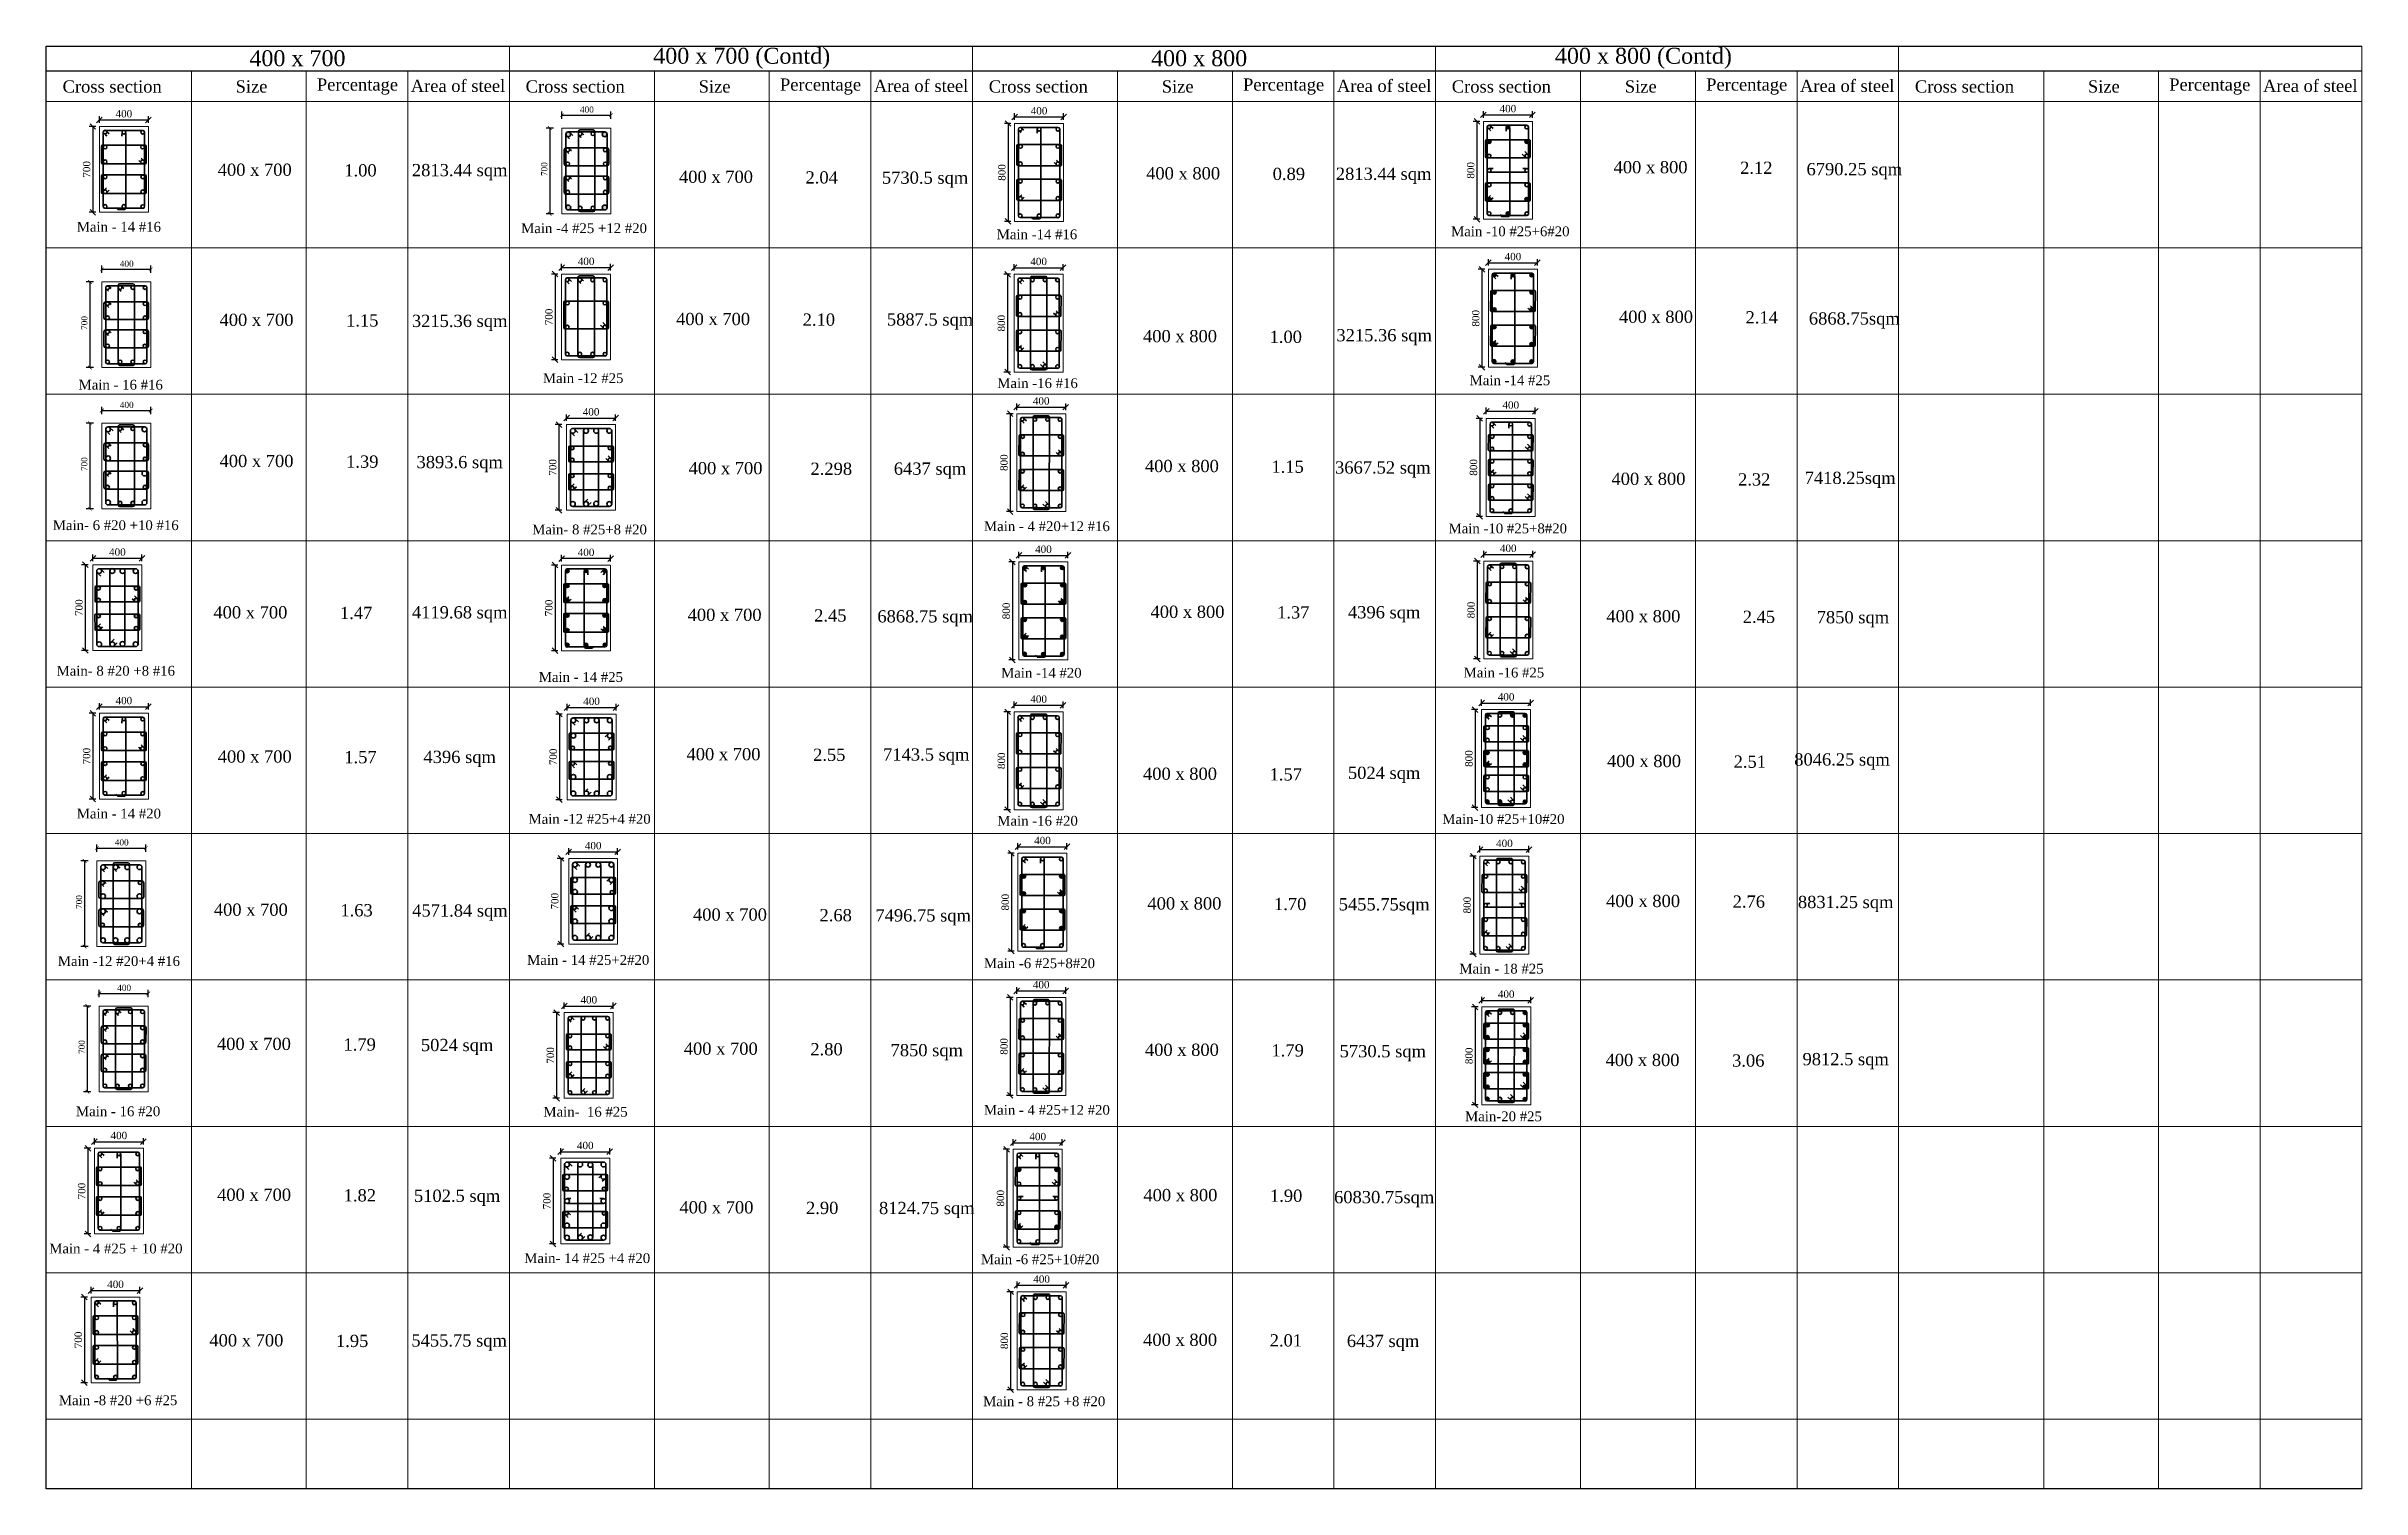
# Model space of a CAD drawing. Header units: millimetres. Extents: x -111267 to 10003021, y -40114 to 2142304.
# Drawn here: x 4403280 to 4497836, y 2083390 to 2142304 of the extents above; entities that cross this region are included whole.
import ezdxf

# ---------------------------------------------------------------- set-up
doc = ezdxf.new("R2010")
doc.units = ezdxf.units.MM
doc.header["$PDMODE"] = 2
doc.linetypes.add('DASHED2', pattern=[0.375, 0.25, -0.125])
doc.layers.add('5a.Hatch-TR-0', color=8, linetype='Continuous')
doc.layers.add('9.Title', color=7, linetype='Continuous')
for name, color, linetype, lineweight in [('6.Dim', 8, 'Continuous', 9), ('object line', 23, 'Continuous', 13), ('reinmt', 241, 'Continuous', 40), ('S-Beam', 4, 'DASHED2', 15), ('S-Dim', 8, 'Continuous', 5)]:
    doc.layers.add(name, color=color, linetype=linetype, lineweight=lineweight)
doc.styles.add('DRIQsmall', font='times.ttf', dxfattribs={"height": 0.2})
doc.styles.add('Section_Scale_250', font='times.ttf', dxfattribs={"height": 250})
doc.styles.add('Times new roman', font='times.ttf', dxfattribs={"height": 300})
doc.dimstyles.new('Scale 20', dxfattribs={"dimscale": 0, "dimtxt": 250, "dimasz": 230, "dimexe": 150, "dimexo": 150, "dimgap": 100, "dimtad": 1, "dimtoh": 1, "dimdec": 0, "dimlfac": 0.2, "dimzin": 0, "dimdsep": 46, "dimtxsty": 'Times new roman', "dimblk": 'OBLIQUE', "dimcen": 0.09, "dimclrd": 256, "dimclrt": 3, "dimadec": 0, "dimazin": 0, "dimtfac": 1, "dimtdec": 0, "dimtofl": 0, "dimtmove": 0, "dimatfit": 3, "dimfxl": 150, "dimfxlon": 1, "dimtolj": 1, "dimtzin": 0, "dimarcsym": 0})
doc.dimstyles.new('Section_Scale 250', dxfattribs={"dimscale": 0, "dimtxt": 250, "dimasz": 150, "dimexe": 150, "dimexo": 150, "dimgap": 100, "dimtad": 1, "dimtoh": 1, "dimdec": 0, "dimlfac": 0.25, "dimzin": 0, "dimdsep": 46, "dimtxsty": 'Section_Scale_250', "dimblk": 'ARCHTICK', "dimcen": 0.09, "dimclrd": 256, "dimclrt": 3, "dimadec": 0, "dimazin": 0, "dimtfac": 1, "dimtdec": 0, "dimtofl": 0, "dimtmove": 0, "dimatfit": 3, "dimfxl": 150, "dimfxlon": 1, "dimtolj": 1, "dimtzin": 0, "dimarcsym": 0})

msp = doc.modelspace()

# ---------------------------------------------------------------- texts
at = {"color": 0, "linetype": 'Continuous', "char_height": 400, "attachment_point": 5, "style": 'Times new roman'}
for s, insert, width in [('Main - 14 #16', (4406243.4, 2134929.7), 3405.581), ('Main -4 #25 +12 #20', (4425240.8, 2134871), 5612.37), ('Main -14 #16', (4443737, 2134620, 198769.9), 3405.581), ('Main -10 #25+6#20', (4463067.5, 2134742.2, 198769.9), 5315.086), ('Main - 16 #16', (4406319.3, 2128478), 3405.581), ('Main -12 #25', (4425205.2, 2128746.7), 3405.581), ('Main -16 #16', (4443762.3, 2128542.2, 198769.9), 3405.581), ('Main -14 #25', (4463052.8, 2128658.9, 198769.9), 3405.581), ('Main- 6 #20 +10 #16', (4406116.2, 2122740.6), 5067.537), ('Main - 4 #20+12 #16', (4444143.7, 2122699.7, 198769.9), 5322.744), ('Main -10 #25+8#20', (4462963.8, 2122609.4, 198769.9), 5584.723), ('Main- 8 #25+8 #20 ', (4425465.2, 2122566.3), 5101.589), ('Main- 8 #20 +8 #16', (4406116.2, 2116795.1), 5067.537), ('Main - 14 #25', (4425110.8, 2116539.9), 3405.581), ('Main -14 #20', (4443916.1, 2116711.2, 198769.9), 3405.581), ('Main -16 #25', (4462807.1, 2116722.1), 3405.581), ('Main - 14 #20', (4406243.4, 2110961.7), 3405.581), ('Main -12 #25+4 #20', (4425466.7, 2110743.7), 5170.918), ('Main -16 #20', (4443762.3, 2110668.2, 198769.9), 3405.581), ('Main-10 #25+10#20', (4462786.2, 2110737.9), 5438.295), ('Main -12 #20+4 #16', (4406244.7, 2104937.2), 5612.37), ('Main - 14 #25+2#20', (4425410.8, 2104983.8), 6351.154), ('Main -6 #25+8#20', (4443839.7, 2104849.3, 198769.9), 5541.628), ('Main - 18 #25 ', (4462706.7, 2104627.6), 3405.581), ('Main - 16 #20', (4406213.4, 2098800.8), 3405.581), ('Main-  16 #25', (4425300.5, 2098784), 3405.581), ('Main - 4 #25+12 #20', (4444143.7, 2098857.9, 198769.9), 5322.744), ('Main-20 #25', (4462788.9, 2098595.4), 3405.581), ('Main - 4 #25 + 10 #20', (4406123.2, 2093197.3), 5678.779), ('Main- 14 #25 +4 #20', (4425371, 2092803.6), 5062.074), ('Main -6 #25+10#20', (4443867, 2092757.4, 198769.9), 5315.086), ('Main -8 #20 +6 #25', (4406212.2, 2086998.9), 5612.37), ('Main - 8 #25 +8 #20', (4444032.3, 2086956.8), 5109.125)]:
    msp.add_mtext(s, dxfattribs=dict(at, insert=insert, width=width))
at = {"layer": '9.Title', "linetype": 'Continuous', "lineweight": 9, "ltscale": 0.5, "width": 8540.737, "attachment_point": 5, "style": 'DRIQsmall'}
for s, insert, char_height in [('400 x 700', (4413536.5, 2141811.4), 650), ('400 x 700 (Contd)', (4431678.8, 2141811.4), 650), ('400 x 800', (4450359.8, 2141811.4), 650), ('400 x 800 (Contd)', (4468502.1, 2141811.4), 650), ('Cross section', (4405969, 2140659.7, -198769.9), 500), ('Size', (4411660.9, 2140659.7, -198769.9), 500), ('Percentage', (4415987.4, 2140659.7, -198769.9), 500), ('Area of steel', (4420091.9, 2140685.3, -198769.9), 500), ('Cross section', (4424880.2, 2140659.7, -198769.9), 500), ('Size', (4430572.1, 2140659.7, -198769.9), 500), ('Percentage', (4434898.6, 2140659.7, -198769.9), 500), ('Area of steel', (4439003.1, 2140685.3, -198769.9), 500), ('Cross section', (4443791.4, 2140659.7, -198769.9), 500), ('Size', (4449483.3, 2140659.7, -198769.9), 500), ('Percentage', (4453809.8, 2140659.7, -198769.9), 500), ('Area of steel', (4457914.4, 2140685.3, -198769.9), 500), ('Cross section', (4462702.6, 2140659.7, -198769.9), 500), ('Size', (4468394.5, 2140659.7, -198769.9), 500), ('Percentage', (4472721, 2140659.7, -198769.9), 500), ('Area of steel', (4476825.6, 2140685.3, -198769.9), 500), ('Cross section', (4481613.8, 2140659.7, -198769.9), 500), ('Size', (4487305.7, 2140659.7, -198769.9), 500), ('Percentage', (4491632.2, 2140659.7, -198769.9), 500), ('Area of steel', (4495736.8, 2140685.3, -198769.9), 500), ('400 x 700', (4411792, 2137258.9), 500), ('1.00', (4416110.4, 2137232.6), 500), ('2813.44 sqm', (4420161.8, 2137166.8, -198769.9), 500), ('400 x 700', (4430628.4, 2136970.5), 500), ('2.04', (4434946.9, 2136944.2), 500), ('5730.5 sqm', (4439167.8, 2136858.3, -198769.9), 500), ('400 x 800', (4449705.8, 2137112.8, 198769.9), 500), ('0.89', (4454024.2, 2137086.5, 198769.9), 500), ('2813.44 sqm', (4457893.6, 2137015.9), 500), ('400 x 800', (4468795.4, 2137363, 198769.9), 500), ('2.12', (4473113.8, 2137336.6, 198769.9), 500), ('6790.25 sqm', (4477115.8, 2137204.4), 500), ('400 x 700', (4411864.9, 2131128.8), 500), ('1.15', (4416183.3, 2131102.5), 500), ('3215.36 sqm', (4420161.8, 2131007.2, -198769.9), 500), ('400 x 700', (4430511, 2131161.6), 500), ('2.10', (4434829.4, 2131135.2), 500), ('5887.5 sqm', (4439369.6, 2131066.6, -198769.9), 500), ('400 x 800', (4469018.1, 2131253.8, 198769.9), 500), ('2.14', (4473336.5, 2131227.4, 198769.9), 500), ('6868.75sqm', (4477115.8, 2131106.9), 500), ('400 x 800', (4449578.6, 2130461.3, 198769.9), 500), ('1.00', (4453897.1, 2130434.9, 198769.9), 500), ('3215.36 sqm', (4457915.3, 2130422.1), 500), ('400 x 700', (4411864.9, 2125362.4), 500), ('1.39', (4416183.3, 2125336.1), 500), ('3893.6 sqm', (4420161.8, 2125240.9, -198769.9), 500), ('400 x 700', (4431018.7, 2125069.4), 500), ('2.298', (4435337.1, 2125043), 500), ('6437 sqm', (4439369.6, 2124974, -198769.9), 500), ('400 x 800', (4449655.9, 2125156.5, 198769.9), 500), ('1.15', (4453974.4, 2125130.1, 198769.9), 500), ('3667.52 sqm', (4457861.3, 2125020.3), 500), ('400 x 800', (4468709.4, 2124634.6, 198769.9), 500), ('2.32', (4473027.9, 2124608.3, 198769.9), 500), ('7418.25sqm', (4476944.7, 2124598.1), 500), ('400 x 700', (4411614.4, 2119180.8), 500), ('1.47', (4415932.9, 2119154.4), 500), ('4119.68 sqm', (4420161.8, 2119104.6, -198769.9), 500), ('400 x 700', (4430980.9, 2119078.5), 500), ('2.45', (4435299.4, 2119052.2), 500), ('6868.75 sqm', (4439170.8, 2118940.9, -198769.9), 500), ('400 x 800', (4449884.9, 2119204.1, 198769.9), 500), ('1.37', (4454203.4, 2119177.7, 198769.9), 500), ('4396 sqm', (4457915.3, 2119107.1), 500), ('400 x 800', (4468502, 2119022.9), 500), ('2.45', (4473220.3, 2118996.6), 500), ('7850 sqm', (4477058.5, 2118903.8, -198769.9), 500), ('400 x 700', (4411792, 2113290.9), 500), ('1.57', (4416110.4, 2113264.5), 500), ('4396 sqm', (4420161.8, 2113198.8, -198769.9), 500), ('400 x 700', (4430936.2, 2113388.1), 500), ('2.55', (4435254.7, 2113361.8), 500), ('7143.5 sqm', (4439215.6, 2113297, -198769.9), 500), ('400 x 800', (4468528.9, 2113107.9), 500), ('2.51', (4472847.4, 2113081.5), 500), ('8046.25 sqm', (4476613.8, 2113095.3), 500), ('400 x 800', (4449578.6, 2112587.3, 198769.9), 500), ('1.57', (4453897.1, 2112560.9, 198769.9), 500), ('5024 sqm', (4457915.3, 2112548.1), 500), ('400 x 700', (4411632.4, 2107036.7), 500), ('1.63', (4415950.8, 2107010.3), 500), ('4571.84 sqm', (4420171.7, 2106924.5, -198769.9), 500), ('400 x 700', (4431199.5, 2106836.8), 500), ('2.68', (4435518, 2106810.5), 500), ('7496.75 sqm', (4439088.8, 2106725.8, -198769.9), 500), ('400 x 800', (4449758.8, 2107291.1, 198769.9), 500), ('1.70', (4454077.3, 2107264.7, 198769.9), 500), ('5455.75sqm', (4457915.3, 2107178.9), 500), ('400 x 800', (4468489.6, 2107391.4), 500), ('2.76', (4472808.1, 2107365), 500), ('8831.25 sqm', (4476762.4, 2107273.1, -198769.9), 500), ('400 x 700', (4411759, 2101553.6), 500), ('1.79', (4416077.5, 2101527.2), 500), ('5024 sqm', (4420056, 2101432, -198769.9), 500), ('400 x 700', (4430824.2, 2101360.2), 500), ('2.80', (4435142.7, 2101333.9), 500), ('7850 sqm', (4439237.3, 2101221.1, -198769.9), 500), ('400 x 800', (4449655.9, 2101314.6, 198769.9), 500), ('1.79', (4453974.4, 2101288.2, 198769.9), 500), ('5730.5 sqm', (4457861.3, 2101178.4), 500), ('400 x 800', (4468467, 2100898.2), 500), ('3.06', (4472785.5, 2100871.9), 500), ('9812.5 sqm', (4476762.4, 2100855.1, -198769.9), 500), ('400 x 700', (4411766, 2095393.9), 500), ('1.82', (4416084.4, 2095367.5), 500), ('5102.5 sqm', (4420056, 2095274.4, -198769.9), 500), ('400 x 800', (4449594.9, 2095378.1, 198769.9), 500), ('1.90', (4453913.3, 2095351.8, 198769.9), 500), ('60830.75sqm', (4457915.3, 2095219.5), 500), ('400 x 700', (4430647.3, 2094879.6), 500), ('2.90', (4434965.7, 2094853.2), 500), ('8124.75 sqm', (4439237.3, 2094773.3, -198769.9), 500), ('400 x 700', (4411450.8, 2089447.8), 500), ('5455.75 sqm', (4420139.4, 2089363.4, -198769.9), 500), ('400 x 800', (4449582.9, 2089469.2), 500), ('2.01', (4453901.3, 2089442.9), 500), ('1.95', (4415769.2, 2089421.5), 500), ('6437 sqm', (4457870.9, 2089345.1, -198769.9), 500)]:
    msp.add_mtext(s, dxfattribs=dict(at, insert=insert, char_height=char_height))

# ---------------------------------------------------------------- blocks, each defined once
blk = doc.blocks.new('_ArchTick')
at = {"color": 0, "linetype": 'ByBlock', "const_width": 0.15}
blk.add_lwpolyline([(-0.5, -0.5), (0.5, 0.5)], dxfattribs=at)
blk = doc.blocks.new('*D733')
at = {"layer": 'Defpoints', "color": 0, "ltscale": 6, "transparency": 16777216}
for p in [(4405715, 2103105), (4404955, 2099605), (4405715, 2099605)]:
    blk.add_point(p, dxfattribs=at)
at = {"layer": 'S-Dim', "color": 0, "lineweight": -2, "ltscale": 6, "transparency": 16777216}
for p, q in [((4405105, 2103105), (4404805, 2103105)), ((4405105, 2099605), (4404805, 2099605))]:
    blk.add_line(p, q, dxfattribs=at)
at = {"layer": 'S-Dim', "lineweight": -2, "ltscale": 6, "transparency": 16777216}
blk.add_line((4404955, 2103105), (4404955, 2099605), dxfattribs=at)
at = {"layer": 'S-Dim', "lineweight": -2, "ltscale": 6, "transparency": 16777216, "xscale": 150, "yscale": 150, "zscale": 150}
for p, rotation in [((4404955, 2103105), 90), ((4404955, 2099605), 270)]:
    blk.add_blockref('_ArchTick', p, dxfattribs=dict(at, rotation=rotation))
at = {"layer": 'S-Dim', "color": 3, "ltscale": 6, "transparency": 16777216, "insert": (4404727, 2101428), "char_height": 250, "attachment_point": 5, "rotation": 90, "style": 'Section_Scale_250'}
blk.add_mtext('\\A1;700', dxfattribs=at)
blk = doc.blocks.new('*D734')
at = {"layer": 'Defpoints', "color": 0, "ltscale": 6, "transparency": 16777216}
for p in [(4407442, 2103620), (4405442, 2102865), (4407442, 2102865)]:
    blk.add_point(p, dxfattribs=at)
at = {"layer": 'S-Dim', "color": 0, "lineweight": -2, "ltscale": 6, "transparency": 16777216}
for p, q in [((4405442, 2103470), (4405442, 2103770)), ((4407442, 2103470), (4407442, 2103770))]:
    blk.add_line(p, q, dxfattribs=at)
at = {"layer": 'S-Dim', "lineweight": -2, "ltscale": 6, "transparency": 16777216}
blk.add_line((4405442, 2103620), (4407442, 2103620), dxfattribs=at)
at = {"layer": 'S-Dim', "lineweight": -2, "ltscale": 6, "transparency": 16777216, "xscale": 150, "yscale": 150, "zscale": 150, "rotation": 180}
blk.add_blockref('_ArchTick', (4405442, 2103620), dxfattribs=at)
at = {"layer": 'S-Dim', "lineweight": -2, "ltscale": 6, "transparency": 16777216, "xscale": 150, "yscale": 150, "zscale": 150}
blk.add_blockref('_ArchTick', (4407442, 2103620), dxfattribs=at)
at = {"layer": 'S-Dim', "color": 3, "ltscale": 6, "transparency": 16777216, "insert": (4406459, 2103847), "char_height": 250, "attachment_point": 5, "style": 'Section_Scale_250'}
blk.add_mtext('\\A1;{\\fTimes New Roman Baltic|b0|i0|c0|p18;400}', dxfattribs=at)
blk = doc.blocks.new('*D735')
at = {"layer": 'Defpoints', "color": 0, "ltscale": 6, "transparency": 16777216}
for p in [(4424613, 2138963), (4423842, 2135463), (4424613, 2135463)]:
    blk.add_point(p, dxfattribs=at)
at = {"layer": 'S-Dim', "color": 0, "lineweight": -2, "ltscale": 6, "transparency": 16777216}
for p, q in [((4423992, 2138963), (4423692, 2138963)), ((4423992, 2135463), (4423692, 2135463))]:
    blk.add_line(p, q, dxfattribs=at)
at = {"layer": 'S-Dim', "lineweight": -2, "ltscale": 6, "transparency": 16777216}
blk.add_line((4423842, 2138963), (4423842, 2135463), dxfattribs=at)
at = {"layer": 'S-Dim', "lineweight": -2, "ltscale": 6, "transparency": 16777216, "xscale": 150, "yscale": 150, "zscale": 150}
for p, rotation in [((4423842, 2138963), 90), ((4423842, 2135463), 270)]:
    blk.add_blockref('_ArchTick', p, dxfattribs=dict(at, rotation=rotation))
at = {"layer": 'S-Dim', "color": 3, "ltscale": 6, "transparency": 16777216, "insert": (4423615, 2137286), "char_height": 250, "attachment_point": 5, "rotation": 90, "style": 'Section_Scale_250'}
blk.add_mtext('\\A1;700', dxfattribs=at)
blk = doc.blocks.new('*D736')
at = {"layer": 'Defpoints', "color": 0, "ltscale": 6, "transparency": 16777216}
for p in [(4426340, 2139492), (4424340, 2138745), (4426340, 2138745)]:
    blk.add_point(p, dxfattribs=at)
at = {"layer": 'S-Dim', "color": 0, "lineweight": -2, "ltscale": 6, "transparency": 16777216}
for p, q in [((4424340, 2139342), (4424340, 2139642)), ((4426340, 2139342), (4426340, 2139642))]:
    blk.add_line(p, q, dxfattribs=at)
at = {"layer": 'S-Dim', "lineweight": -2, "ltscale": 6, "transparency": 16777216}
blk.add_line((4424340, 2139492), (4426340, 2139492), dxfattribs=at)
at = {"layer": 'S-Dim', "lineweight": -2, "ltscale": 6, "transparency": 16777216, "xscale": 150, "yscale": 150, "zscale": 150, "rotation": 180}
blk.add_blockref('_ArchTick', (4424340, 2139492), dxfattribs=at)
at = {"layer": 'S-Dim', "lineweight": -2, "ltscale": 6, "transparency": 16777216, "xscale": 150, "yscale": 150, "zscale": 150}
blk.add_blockref('_ArchTick', (4426340, 2139492), dxfattribs=at)
at = {"layer": 'S-Dim', "color": 3, "ltscale": 6, "transparency": 16777216, "insert": (4425357, 2139719), "char_height": 250, "attachment_point": 5, "style": 'Section_Scale_250'}
blk.add_mtext('\\A1;{\\fTimes New Roman Baltic|b0|i0|c0|p18;400}', dxfattribs=at)
blk = doc.blocks.new('_Oblique')
at = {"color": 0, "linetype": 'ByBlock', "lineweight": -2}
blk.add_line((-0.5, -0.5), (0.5, 0.5), dxfattribs=at)
blk = doc.blocks.new('*D737')
at = {"layer": 'Defpoints', "color": 0, "ltscale": 6, "transparency": 16777216}
for p in [(4405136, 2121126), (4404869, 2117626), (4405136, 2117626)]:
    blk.add_point(p, dxfattribs=at)
at = {"layer": 'S-Dim', "color": 0, "lineweight": -2, "ltscale": 6, "transparency": 16777216}
for p, q in [((4404986, 2121126), (4404719, 2121126)), ((4404986, 2117626), (4404719, 2117626))]:
    blk.add_line(p, q, dxfattribs=at)
at = {"layer": 'S-Dim', "lineweight": -2, "ltscale": 6, "transparency": 16777216}
blk.add_line((4404869, 2121126), (4404869, 2117626), dxfattribs=at)
at = {"layer": 'S-Dim', "lineweight": -2, "ltscale": 6, "transparency": 16777216, "xscale": 230, "yscale": 230, "zscale": 230}
for p, rotation in [((4404869, 2121126), 90), ((4404869, 2117626), 270)]:
    blk.add_blockref('_Oblique', p, dxfattribs=dict(at, rotation=rotation))
at = {"layer": 'S-Dim', "color": 3, "ltscale": 6, "transparency": 16777216, "insert": (4404616, 2119376), "char_height": 300, "attachment_point": 5, "rotation": 90, "style": 'Times new roman'}
blk.add_mtext('\\A1;700', dxfattribs=at)
blk = doc.blocks.new('*D738')
at = {"layer": 'Defpoints', "color": 0, "ltscale": 6, "transparency": 16777216}
for p in [(4405183, 2121126), (4407183, 2121392), (4407183, 2121126)]:
    blk.add_point(p, dxfattribs=at)
at = {"layer": 'S-Dim', "color": 0, "lineweight": -2, "ltscale": 6, "transparency": 16777216}
for p, q in [((4405183, 2121276), (4405183, 2121542)), ((4407183, 2121276), (4407183, 2121542))]:
    blk.add_line(p, q, dxfattribs=at)
at = {"layer": 'S-Dim', "lineweight": -2, "ltscale": 6, "transparency": 16777216}
blk.add_line((4405183, 2121392), (4407183, 2121392), dxfattribs=at)
at = {"layer": 'S-Dim', "lineweight": -2, "ltscale": 6, "transparency": 16777216, "xscale": 230, "yscale": 230, "zscale": 230, "rotation": 180}
blk.add_blockref('_Oblique', (4405183, 2121392), dxfattribs=at)
at = {"layer": 'S-Dim', "lineweight": -2, "ltscale": 6, "transparency": 16777216, "xscale": 230, "yscale": 230, "zscale": 230}
blk.add_blockref('_Oblique', (4407183, 2121392), dxfattribs=at)
at = {"layer": 'S-Dim', "color": 3, "ltscale": 6, "transparency": 16777216, "insert": (4406183, 2121645), "char_height": 300, "attachment_point": 5, "style": 'Times new roman'}
blk.add_mtext('\\A1;400', dxfattribs=at)
blk = doc.blocks.new('*D742')
at = {"layer": 'Defpoints', "color": 0, "ltscale": 6, "transparency": 16777216}
for p in [(4424481, 2126853), (4424214, 2123353), (4424481, 2123353)]:
    blk.add_point(p, dxfattribs=at)
at = {"layer": 'S-Dim', "color": 0, "lineweight": -2, "ltscale": 6, "transparency": 16777216}
for p, q in [((4424331, 2126853), (4424064, 2126853)), ((4424331, 2123353), (4424064, 2123353))]:
    blk.add_line(p, q, dxfattribs=at)
at = {"layer": 'S-Dim', "lineweight": -2, "ltscale": 6, "transparency": 16777216}
blk.add_line((4424214, 2126853), (4424214, 2123353), dxfattribs=at)
at = {"layer": 'S-Dim', "lineweight": -2, "ltscale": 6, "transparency": 16777216, "xscale": 230, "yscale": 230, "zscale": 230}
for p, rotation in [((4424214, 2126853), 90), ((4424214, 2123353), 270)]:
    blk.add_blockref('_Oblique', p, dxfattribs=dict(at, rotation=rotation))
at = {"layer": 'S-Dim', "color": 3, "ltscale": 6, "transparency": 16777216, "insert": (4423961, 2125103), "char_height": 300, "attachment_point": 5, "rotation": 90, "style": 'Times new roman'}
blk.add_mtext('\\A1;700', dxfattribs=at)
blk = doc.blocks.new('*D743')
at = {"layer": 'Defpoints', "color": 0, "ltscale": 6, "transparency": 16777216}
for p in [(4424528, 2126853), (4426528, 2127120), (4426528, 2126853)]:
    blk.add_point(p, dxfattribs=at)
at = {"layer": 'S-Dim', "color": 0, "lineweight": -2, "ltscale": 6, "transparency": 16777216}
for p, q in [((4424528, 2127003), (4424528, 2127270)), ((4426528, 2127003), (4426528, 2127270))]:
    blk.add_line(p, q, dxfattribs=at)
at = {"layer": 'S-Dim', "lineweight": -2, "ltscale": 6, "transparency": 16777216}
blk.add_line((4424528, 2127120), (4426528, 2127120), dxfattribs=at)
at = {"layer": 'S-Dim', "lineweight": -2, "ltscale": 6, "transparency": 16777216, "xscale": 230, "yscale": 230, "zscale": 230, "rotation": 180}
blk.add_blockref('_Oblique', (4424528, 2127120), dxfattribs=at)
at = {"layer": 'S-Dim', "lineweight": -2, "ltscale": 6, "transparency": 16777216, "xscale": 230, "yscale": 230, "zscale": 230}
blk.add_blockref('_Oblique', (4426528, 2127120), dxfattribs=at)
at = {"layer": 'S-Dim', "color": 3, "ltscale": 6, "transparency": 16777216, "insert": (4425528, 2127372), "char_height": 300, "attachment_point": 5, "style": 'Times new roman'}
blk.add_mtext('\\A1;400', dxfattribs=at)
blk = doc.blocks.new('*D744')
at = {"layer": 'Defpoints', "color": 0, "ltscale": 6, "transparency": 16777216}
for p in [(4424500, 2115030), (4424233, 2111530), (4424500, 2111530)]:
    blk.add_point(p, dxfattribs=at)
at = {"layer": 'S-Dim', "color": 0, "lineweight": -2, "ltscale": 6, "transparency": 16777216}
for p, q in [((4424350, 2115030), (4424083, 2115030)), ((4424350, 2111530), (4424083, 2111530))]:
    blk.add_line(p, q, dxfattribs=at)
at = {"layer": 'S-Dim', "lineweight": -2, "ltscale": 6, "transparency": 16777216}
blk.add_line((4424233, 2115030), (4424233, 2111530), dxfattribs=at)
at = {"layer": 'S-Dim', "lineweight": -2, "ltscale": 6, "transparency": 16777216, "xscale": 230, "yscale": 230, "zscale": 230}
for p, rotation in [((4424233, 2115030), 90), ((4424233, 2111530), 270)]:
    blk.add_blockref('_Oblique', p, dxfattribs=dict(at, rotation=rotation))
at = {"layer": 'S-Dim', "color": 3, "ltscale": 6, "transparency": 16777216, "insert": (4423980, 2113280), "char_height": 300, "attachment_point": 5, "rotation": 90, "style": 'Times new roman'}
blk.add_mtext('\\A1;700', dxfattribs=at)
blk = doc.blocks.new('*D745')
at = {"layer": 'Defpoints', "color": 0, "ltscale": 6, "transparency": 16777216}
for p in [(4426547, 2115296), (4424547, 2115030), (4426547, 2115030)]:
    blk.add_point(p, dxfattribs=at)
at = {"layer": 'S-Dim', "color": 0, "lineweight": -2, "ltscale": 6, "transparency": 16777216}
for p, q in [((4424547, 2115180), (4424547, 2115446)), ((4426547, 2115180), (4426547, 2115446))]:
    blk.add_line(p, q, dxfattribs=at)
at = {"layer": 'S-Dim', "lineweight": -2, "ltscale": 6, "transparency": 16777216}
blk.add_line((4424547, 2115296), (4426547, 2115296), dxfattribs=at)
at = {"layer": 'S-Dim', "lineweight": -2, "ltscale": 6, "transparency": 16777216, "xscale": 230, "yscale": 230, "zscale": 230, "rotation": 180}
blk.add_blockref('_Oblique', (4424547, 2115296), dxfattribs=at)
at = {"layer": 'S-Dim', "lineweight": -2, "ltscale": 6, "transparency": 16777216, "xscale": 230, "yscale": 230, "zscale": 230}
blk.add_blockref('_Oblique', (4426547, 2115296), dxfattribs=at)
at = {"layer": 'S-Dim', "color": 3, "ltscale": 6, "transparency": 16777216, "insert": (4425547, 2115549), "char_height": 300, "attachment_point": 5, "style": 'Times new roman'}
blk.add_mtext('\\A1;400', dxfattribs=at)
blk = doc.blocks.new('*D746')
at = {"layer": 'Defpoints', "color": 0, "ltscale": 6, "transparency": 16777216}
for p in [(4424387, 2102837), (4424120, 2099337), (4424387, 2099337)]:
    blk.add_point(p, dxfattribs=at)
at = {"layer": 'S-Dim', "color": 0, "lineweight": -2, "ltscale": 6, "transparency": 16777216}
for p, q in [((4424237, 2102837), (4423970, 2102837)), ((4424237, 2099337), (4423970, 2099337))]:
    blk.add_line(p, q, dxfattribs=at)
at = {"layer": 'S-Dim', "lineweight": -2, "ltscale": 6, "transparency": 16777216}
blk.add_line((4424120, 2102837), (4424120, 2099337), dxfattribs=at)
at = {"layer": 'S-Dim', "lineweight": -2, "ltscale": 6, "transparency": 16777216, "xscale": 230, "yscale": 230, "zscale": 230}
for p, rotation in [((4424120, 2102837), 90), ((4424120, 2099337), 270)]:
    blk.add_blockref('_Oblique', p, dxfattribs=dict(at, rotation=rotation))
at = {"layer": 'S-Dim', "color": 3, "ltscale": 6, "transparency": 16777216, "insert": (4423867, 2101087), "char_height": 300, "attachment_point": 5, "rotation": 90, "style": 'Times new roman'}
blk.add_mtext('\\A1;700', dxfattribs=at)
blk = doc.blocks.new('*D747')
at = {"layer": 'Defpoints', "color": 0, "ltscale": 6, "transparency": 16777216}
for p in [(4426434, 2103104), (4424434, 2102837), (4426434, 2102837)]:
    blk.add_point(p, dxfattribs=at)
at = {"layer": 'S-Dim', "color": 0, "lineweight": -2, "ltscale": 6, "transparency": 16777216}
for p, q in [((4424434, 2102987), (4424434, 2103254)), ((4426434, 2102987), (4426434, 2103254))]:
    blk.add_line(p, q, dxfattribs=at)
at = {"layer": 'S-Dim', "lineweight": -2, "ltscale": 6, "transparency": 16777216}
blk.add_line((4424434, 2103104), (4426434, 2103104), dxfattribs=at)
at = {"layer": 'S-Dim', "lineweight": -2, "ltscale": 6, "transparency": 16777216, "xscale": 230, "yscale": 230, "zscale": 230, "rotation": 180}
blk.add_blockref('_Oblique', (4424434, 2103104), dxfattribs=at)
at = {"layer": 'S-Dim', "lineweight": -2, "ltscale": 6, "transparency": 16777216, "xscale": 230, "yscale": 230, "zscale": 230}
blk.add_blockref('_Oblique', (4426434, 2103104), dxfattribs=at)
at = {"layer": 'S-Dim', "color": 3, "ltscale": 6, "transparency": 16777216, "insert": (4425434, 2103357), "char_height": 300, "attachment_point": 5, "style": 'Times new roman'}
blk.add_mtext('\\A1;400', dxfattribs=at)
blk = doc.blocks.new('*D748')
at = {"layer": 'Defpoints', "color": 0, "ltscale": 6, "transparency": 16777216}
for p in [(4424243, 2096888), (4423976, 2093388), (4424243, 2093388)]:
    blk.add_point(p, dxfattribs=at)
at = {"layer": 'S-Dim', "color": 0, "lineweight": -2, "ltscale": 6, "transparency": 16777216}
for p, q in [((4424093, 2096888), (4423826, 2096888)), ((4424093, 2093388), (4423826, 2093388))]:
    blk.add_line(p, q, dxfattribs=at)
at = {"layer": 'S-Dim', "lineweight": -2, "ltscale": 6, "transparency": 16777216}
blk.add_line((4423976, 2096888), (4423976, 2093388), dxfattribs=at)
at = {"layer": 'S-Dim', "lineweight": -2, "ltscale": 6, "transparency": 16777216, "xscale": 230, "yscale": 230, "zscale": 230}
for p, rotation in [((4423976, 2096888), 90), ((4423976, 2093388), 270)]:
    blk.add_blockref('_Oblique', p, dxfattribs=dict(at, rotation=rotation))
at = {"layer": 'S-Dim', "color": 3, "ltscale": 6, "transparency": 16777216, "insert": (4423723, 2095138), "char_height": 300, "attachment_point": 5, "rotation": 90, "style": 'Times new roman'}
blk.add_mtext('\\A1;700', dxfattribs=at)
blk = doc.blocks.new('*D749')
at = {"layer": 'Defpoints', "color": 0, "ltscale": 6, "transparency": 16777216}
for p in [(4424290, 2096888), (4426290, 2097155), (4426290, 2096888)]:
    blk.add_point(p, dxfattribs=at)
at = {"layer": 'S-Dim', "color": 0, "lineweight": -2, "ltscale": 6, "transparency": 16777216}
for p, q in [((4424290, 2097038), (4424290, 2097305)), ((4426290, 2097038), (4426290, 2097305))]:
    blk.add_line(p, q, dxfattribs=at)
at = {"layer": 'S-Dim', "lineweight": -2, "ltscale": 6, "transparency": 16777216}
blk.add_line((4424290, 2097155), (4426290, 2097155), dxfattribs=at)
at = {"layer": 'S-Dim', "lineweight": -2, "ltscale": 6, "transparency": 16777216, "xscale": 230, "yscale": 230, "zscale": 230, "rotation": 180}
blk.add_blockref('_Oblique', (4424290, 2097155), dxfattribs=at)
at = {"layer": 'S-Dim', "lineweight": -2, "ltscale": 6, "transparency": 16777216, "xscale": 230, "yscale": 230, "zscale": 230}
blk.add_blockref('_Oblique', (4426290, 2097155), dxfattribs=at)
at = {"layer": 'S-Dim', "color": 3, "ltscale": 6, "transparency": 16777216, "insert": (4425290, 2097407), "char_height": 300, "attachment_point": 5, "style": 'Times new roman'}
blk.add_mtext('\\A1;400', dxfattribs=at)
blk = doc.blocks.new('*D750')
at = {"layer": 'Defpoints', "color": 0, "ltscale": 6, "transparency": 16777216}
for p in [(4405447, 2115060), (4405180, 2111560), (4405447, 2111560)]:
    blk.add_point(p, dxfattribs=at)
at = {"layer": 'S-Dim', "color": 0, "lineweight": -2, "ltscale": 6, "transparency": 16777216}
for p, q in [((4405297, 2115060), (4405030, 2115060)), ((4405297, 2111560), (4405030, 2111560))]:
    blk.add_line(p, q, dxfattribs=at)
at = {"layer": 'S-Dim', "lineweight": -2, "ltscale": 6, "transparency": 16777216}
blk.add_line((4405180, 2115060), (4405180, 2111560), dxfattribs=at)
at = {"layer": 'S-Dim', "lineweight": -2, "ltscale": 6, "transparency": 16777216, "xscale": 230, "yscale": 230, "zscale": 230}
for p, rotation in [((4405180, 2115060), 90), ((4405180, 2111560), 270)]:
    blk.add_blockref('_Oblique', p, dxfattribs=dict(at, rotation=rotation))
at = {"layer": 'S-Dim', "color": 3, "ltscale": 6, "transparency": 16777216, "insert": (4404927, 2113310), "char_height": 300, "attachment_point": 5, "rotation": 90, "style": 'Times new roman'}
blk.add_mtext('\\A1;700', dxfattribs=at)
blk = doc.blocks.new('*D751')
at = {"layer": 'Defpoints', "color": 0, "ltscale": 6, "transparency": 16777216}
for p in [(4407447, 2115327), (4405447, 2115060), (4407447, 2115060)]:
    blk.add_point(p, dxfattribs=at)
at = {"layer": 'S-Dim', "color": 0, "lineweight": -2, "ltscale": 6, "transparency": 16777216}
for p, q in [((4405447, 2115210), (4405447, 2115477)), ((4407447, 2115210), (4407447, 2115477))]:
    blk.add_line(p, q, dxfattribs=at)
at = {"layer": 'S-Dim', "lineweight": -2, "ltscale": 6, "transparency": 16777216}
blk.add_line((4405447, 2115327), (4407447, 2115327), dxfattribs=at)
at = {"layer": 'S-Dim', "lineweight": -2, "ltscale": 6, "transparency": 16777216, "xscale": 230, "yscale": 230, "zscale": 230, "rotation": 180}
blk.add_blockref('_Oblique', (4405447, 2115327), dxfattribs=at)
at = {"layer": 'S-Dim', "lineweight": -2, "ltscale": 6, "transparency": 16777216, "xscale": 230, "yscale": 230, "zscale": 230}
blk.add_blockref('_Oblique', (4407447, 2115327), dxfattribs=at)
at = {"layer": 'S-Dim', "color": 3, "ltscale": 6, "transparency": 16777216, "insert": (4406447, 2115579), "char_height": 300, "attachment_point": 5, "style": 'Times new roman'}
blk.add_mtext('\\A1;400', dxfattribs=at)
blk = doc.blocks.new('*D752')
at = {"layer": 'Defpoints', "color": 0, "ltscale": 6, "transparency": 16777216}
for p in [(4405243, 2097296), (4404977, 2093796), (4405243, 2093796)]:
    blk.add_point(p, dxfattribs=at)
at = {"layer": 'S-Dim', "color": 0, "lineweight": -2, "ltscale": 6, "transparency": 16777216}
for p, q in [((4405093, 2097296), (4404827, 2097296)), ((4405093, 2093796), (4404827, 2093796))]:
    blk.add_line(p, q, dxfattribs=at)
at = {"layer": 'S-Dim', "lineweight": -2, "ltscale": 6, "transparency": 16777216}
blk.add_line((4404977, 2097296), (4404977, 2093796), dxfattribs=at)
at = {"layer": 'S-Dim', "lineweight": -2, "ltscale": 6, "transparency": 16777216, "xscale": 230, "yscale": 230, "zscale": 230}
for p, rotation in [((4404977, 2097296), 90), ((4404977, 2093796), 270)]:
    blk.add_blockref('_Oblique', p, dxfattribs=dict(at, rotation=rotation))
at = {"layer": 'S-Dim', "color": 3, "ltscale": 6, "transparency": 16777216, "insert": (4404724, 2095546), "char_height": 300, "attachment_point": 5, "rotation": 90, "style": 'Times new roman'}
blk.add_mtext('\\A1;700', dxfattribs=at)
blk = doc.blocks.new('*D753')
at = {"layer": 'Defpoints', "color": 0, "ltscale": 6, "transparency": 16777216}
for p in [(4405243, 2097296), (4407243, 2097562), (4407243, 2097296)]:
    blk.add_point(p, dxfattribs=at)
at = {"layer": 'S-Dim', "color": 0, "lineweight": -2, "ltscale": 6, "transparency": 16777216}
for p, q in [((4405243, 2097446), (4405243, 2097712)), ((4407243, 2097446), (4407243, 2097712))]:
    blk.add_line(p, q, dxfattribs=at)
at = {"layer": 'S-Dim', "lineweight": -2, "ltscale": 6, "transparency": 16777216}
blk.add_line((4405243, 2097562), (4407243, 2097562), dxfattribs=at)
at = {"layer": 'S-Dim', "lineweight": -2, "ltscale": 6, "transparency": 16777216, "xscale": 230, "yscale": 230, "zscale": 230, "rotation": 180}
blk.add_blockref('_Oblique', (4405243, 2097562), dxfattribs=at)
at = {"layer": 'S-Dim', "lineweight": -2, "ltscale": 6, "transparency": 16777216, "xscale": 230, "yscale": 230, "zscale": 230}
blk.add_blockref('_Oblique', (4407243, 2097562), dxfattribs=at)
at = {"layer": 'S-Dim', "color": 3, "ltscale": 6, "transparency": 16777216, "insert": (4406243, 2097815), "char_height": 300, "attachment_point": 5, "style": 'Times new roman'}
blk.add_mtext('\\A1;400', dxfattribs=at)
blk = doc.blocks.new('*D754')
at = {"layer": 'Defpoints', "color": 0, "ltscale": 6, "transparency": 16777216}
for p in [(4442909, 2103456), (4442642, 2099456), (4442909, 2099456)]:
    blk.add_point(p, dxfattribs=at)
at = {"layer": 'S-Dim', "color": 0, "lineweight": -2, "ltscale": 6, "transparency": 16777216}
for p, q in [((4442759, 2103456), (4442492, 2103456)), ((4442759, 2099456), (4442492, 2099456))]:
    blk.add_line(p, q, dxfattribs=at)
at = {"layer": 'S-Dim', "lineweight": -2, "ltscale": 6, "transparency": 16777216}
blk.add_line((4442642, 2103456), (4442642, 2099456), dxfattribs=at)
at = {"layer": 'S-Dim', "lineweight": -2, "ltscale": 6, "transparency": 16777216, "xscale": 230, "yscale": 230, "zscale": 230}
for p, rotation in [((4442642, 2103456), 90), ((4442642, 2099456), 270)]:
    blk.add_blockref('_Oblique', p, dxfattribs=dict(at, rotation=rotation))
at = {"layer": 'S-Dim', "color": 3, "ltscale": 6, "transparency": 16777216, "insert": (4442390, 2101456), "char_height": 300, "attachment_point": 5, "rotation": 90, "style": 'Times new roman'}
blk.add_mtext('\\A1;800', dxfattribs=at)
blk = doc.blocks.new('*D755')
at = {"layer": 'Defpoints', "color": 0, "ltscale": 6, "transparency": 16777216}
for p in [(4442909, 2103456), (4444909, 2103723), (4444909, 2103456)]:
    blk.add_point(p, dxfattribs=at)
at = {"layer": 'S-Dim', "color": 0, "lineweight": -2, "ltscale": 6, "transparency": 16777216}
for p, q in [((4442909, 2103606), (4442909, 2103873)), ((4444909, 2103606), (4444909, 2103873))]:
    blk.add_line(p, q, dxfattribs=at)
at = {"layer": 'S-Dim', "lineweight": -2, "ltscale": 6, "transparency": 16777216}
blk.add_line((4442909, 2103723), (4444909, 2103723), dxfattribs=at)
at = {"layer": 'S-Dim', "lineweight": -2, "ltscale": 6, "transparency": 16777216, "xscale": 230, "yscale": 230, "zscale": 230, "rotation": 180}
blk.add_blockref('_Oblique', (4442909, 2103723), dxfattribs=at)
at = {"layer": 'S-Dim', "lineweight": -2, "ltscale": 6, "transparency": 16777216, "xscale": 230, "yscale": 230, "zscale": 230}
blk.add_blockref('_Oblique', (4444909, 2103723), dxfattribs=at)
at = {"layer": 'S-Dim', "color": 3, "ltscale": 6, "transparency": 16777216, "insert": (4443909, 2103976), "char_height": 300, "attachment_point": 5, "style": 'Times new roman'}
blk.add_mtext('\\A1;400', dxfattribs=at)
blk = doc.blocks.new('*D756')
at = {"layer": 'Defpoints', "color": 0, "ltscale": 6, "transparency": 16777216}
for p in [(4442926, 2091431), (4442660, 2087431), (4442926, 2087431)]:
    blk.add_point(p, dxfattribs=at)
at = {"layer": 'S-Dim', "color": 0, "lineweight": -2, "ltscale": 6, "transparency": 16777216}
for p, q in [((4442776, 2091431), (4442510, 2091431)), ((4442776, 2087431), (4442510, 2087431))]:
    blk.add_line(p, q, dxfattribs=at)
at = {"layer": 'S-Dim', "lineweight": -2, "ltscale": 6, "transparency": 16777216}
blk.add_line((4442660, 2091431), (4442660, 2087431), dxfattribs=at)
at = {"layer": 'S-Dim', "lineweight": -2, "ltscale": 6, "transparency": 16777216, "xscale": 230, "yscale": 230, "zscale": 230}
for p, rotation in [((4442660, 2091431), 90), ((4442660, 2087431), 270)]:
    blk.add_blockref('_Oblique', p, dxfattribs=dict(at, rotation=rotation))
at = {"layer": 'S-Dim', "color": 3, "ltscale": 6, "transparency": 16777216, "insert": (4442407, 2089431), "char_height": 300, "attachment_point": 5, "rotation": 90, "style": 'Times new roman'}
blk.add_mtext('\\A1;800', dxfattribs=at)
blk = doc.blocks.new('*D757')
at = {"layer": 'Defpoints', "color": 0, "ltscale": 6, "transparency": 16777216}
for p in [(4444926, 2091697), (4442926, 2091431), (4444926, 2091431)]:
    blk.add_point(p, dxfattribs=at)
at = {"layer": 'S-Dim', "color": 0, "lineweight": -2, "ltscale": 6, "transparency": 16777216}
for p, q in [((4442926, 2091581), (4442926, 2091847)), ((4444926, 2091581), (4444926, 2091847))]:
    blk.add_line(p, q, dxfattribs=at)
at = {"layer": 'S-Dim', "lineweight": -2, "ltscale": 6, "transparency": 16777216}
blk.add_line((4442926, 2091697), (4444926, 2091697), dxfattribs=at)
at = {"layer": 'S-Dim', "lineweight": -2, "ltscale": 6, "transparency": 16777216, "xscale": 230, "yscale": 230, "zscale": 230, "rotation": 180}
blk.add_blockref('_Oblique', (4442926, 2091697), dxfattribs=at)
at = {"layer": 'S-Dim', "lineweight": -2, "ltscale": 6, "transparency": 16777216, "xscale": 230, "yscale": 230, "zscale": 230}
blk.add_blockref('_Oblique', (4444926, 2091697), dxfattribs=at)
at = {"layer": 'S-Dim', "color": 3, "ltscale": 6, "transparency": 16777216, "insert": (4443926, 2091950), "char_height": 300, "attachment_point": 5, "style": 'Times new roman'}
blk.add_mtext('\\A1;400', dxfattribs=at)
blk = doc.blocks.new('*D758')
at = {"layer": 'Defpoints', "color": 0, "ltscale": 6, "transparency": 16777216}
for p in [(4461827, 2109226), (4461560, 2105226), (4461827, 2105226)]:
    blk.add_point(p, dxfattribs=at)
at = {"layer": 'S-Dim', "color": 0, "lineweight": -2, "ltscale": 6, "transparency": 16777216}
for p, q in [((4461677, 2109226), (4461410, 2109226)), ((4461677, 2105226), (4461410, 2105226))]:
    blk.add_line(p, q, dxfattribs=at)
at = {"layer": 'S-Dim', "lineweight": -2, "ltscale": 6, "transparency": 16777216}
blk.add_line((4461560, 2109226), (4461560, 2105226), dxfattribs=at)
at = {"layer": 'S-Dim', "lineweight": -2, "ltscale": 6, "transparency": 16777216, "xscale": 230, "yscale": 230, "zscale": 230}
for p, rotation in [((4461560, 2109226), 90), ((4461560, 2105226), 270)]:
    blk.add_blockref('_Oblique', p, dxfattribs=dict(at, rotation=rotation))
at = {"layer": 'S-Dim', "color": 3, "ltscale": 6, "transparency": 16777216, "insert": (4461307, 2107226), "char_height": 300, "attachment_point": 5, "rotation": 90, "style": 'Times new roman'}
blk.add_mtext('\\A1;800', dxfattribs=at)
blk = doc.blocks.new('*D759')
at = {"layer": 'Defpoints', "color": 0, "ltscale": 6, "transparency": 16777216}
for p in [(4461827, 2109226), (4463827, 2109493), (4463827, 2109226)]:
    blk.add_point(p, dxfattribs=at)
at = {"layer": 'S-Dim', "color": 0, "lineweight": -2, "ltscale": 6, "transparency": 16777216}
for p, q in [((4461827, 2109376), (4461827, 2109643)), ((4463827, 2109376), (4463827, 2109643))]:
    blk.add_line(p, q, dxfattribs=at)
at = {"layer": 'S-Dim', "lineweight": -2, "ltscale": 6, "transparency": 16777216}
blk.add_line((4461827, 2109493), (4463827, 2109493), dxfattribs=at)
at = {"layer": 'S-Dim', "lineweight": -2, "ltscale": 6, "transparency": 16777216, "xscale": 230, "yscale": 230, "zscale": 230, "rotation": 180}
blk.add_blockref('_Oblique', (4461827, 2109493), dxfattribs=at)
at = {"layer": 'S-Dim', "lineweight": -2, "ltscale": 6, "transparency": 16777216, "xscale": 230, "yscale": 230, "zscale": 230}
blk.add_blockref('_Oblique', (4463827, 2109493), dxfattribs=at)
at = {"layer": 'S-Dim', "color": 3, "ltscale": 6, "transparency": 16777216, "insert": (4462827, 2109745), "char_height": 300, "attachment_point": 5, "style": 'Times new roman'}
blk.add_mtext('\\A1;400', dxfattribs=at)
blk = doc.blocks.new('*D760')
at = {"layer": 'Defpoints', "color": 0, "ltscale": 6, "transparency": 16777216}
for p in [(4442962, 2109345), (4442695, 2105345), (4442962, 2105345)]:
    blk.add_point(p, dxfattribs=at)
at = {"layer": 'S-Dim', "color": 0, "lineweight": -2, "ltscale": 6, "transparency": 16777216}
for p, q in [((4442812, 2109345), (4442545, 2109345)), ((4442812, 2105345), (4442545, 2105345))]:
    blk.add_line(p, q, dxfattribs=at)
at = {"layer": 'S-Dim', "lineweight": -2, "ltscale": 6, "transparency": 16777216}
blk.add_line((4442695, 2109345), (4442695, 2105345), dxfattribs=at)
at = {"layer": 'S-Dim', "lineweight": -2, "ltscale": 6, "transparency": 16777216, "xscale": 230, "yscale": 230, "zscale": 230}
for p, rotation in [((4442695, 2109345), 90), ((4442695, 2105345), 270)]:
    blk.add_blockref('_Oblique', p, dxfattribs=dict(at, rotation=rotation))
at = {"layer": 'S-Dim', "color": 3, "ltscale": 6, "transparency": 16777216, "insert": (4442442, 2107345), "char_height": 300, "attachment_point": 5, "rotation": 90, "style": 'Times new roman'}
blk.add_mtext('\\A1;800', dxfattribs=at)
blk = doc.blocks.new('*D761')
at = {"layer": 'Defpoints', "color": 0, "ltscale": 6, "transparency": 16777216}
for p in [(4444962, 2109612), (4442962, 2109345), (4444962, 2109345)]:
    blk.add_point(p, dxfattribs=at)
at = {"layer": 'S-Dim', "color": 0, "lineweight": -2, "ltscale": 6, "transparency": 16777216}
for p, q in [((4442962, 2109495), (4442962, 2109762)), ((4444962, 2109495), (4444962, 2109762))]:
    blk.add_line(p, q, dxfattribs=at)
at = {"layer": 'S-Dim', "lineweight": -2, "ltscale": 6, "transparency": 16777216}
blk.add_line((4442962, 2109612), (4444962, 2109612), dxfattribs=at)
at = {"layer": 'S-Dim', "lineweight": -2, "ltscale": 6, "transparency": 16777216, "xscale": 230, "yscale": 230, "zscale": 230, "rotation": 180}
blk.add_blockref('_Oblique', (4442962, 2109612), dxfattribs=at)
at = {"layer": 'S-Dim', "lineweight": -2, "ltscale": 6, "transparency": 16777216, "xscale": 230, "yscale": 230, "zscale": 230}
blk.add_blockref('_Oblique', (4444962, 2109612), dxfattribs=at)
at = {"layer": 'S-Dim', "color": 3, "ltscale": 6, "transparency": 16777216, "insert": (4443962, 2109864), "char_height": 300, "attachment_point": 5, "style": 'Times new roman'}
blk.add_mtext('\\A1;400', dxfattribs=at)
blk = doc.blocks.new('*D762')
at = {"layer": 'Defpoints', "color": 0, "ltscale": 6, "transparency": 16777216}
for p in [(4442962, 2109345), (4442695, 2105345), (4442962, 2105345)]:
    blk.add_point(p, dxfattribs=at)
at = {"layer": 'S-Dim', "color": 0, "lineweight": -2, "ltscale": 6, "transparency": 16777216}
for p, q in [((4442812, 2109345), (4442545, 2109345)), ((4442812, 2105345), (4442545, 2105345))]:
    blk.add_line(p, q, dxfattribs=at)
at = {"layer": 'S-Dim', "lineweight": -2, "ltscale": 6, "transparency": 16777216}
blk.add_line((4442695, 2109345), (4442695, 2105345), dxfattribs=at)
at = {"layer": 'S-Dim', "lineweight": -2, "ltscale": 6, "transparency": 16777216, "xscale": 230, "yscale": 230, "zscale": 230}
for p, rotation in [((4442695, 2109345), 90), ((4442695, 2105345), 270)]:
    blk.add_blockref('_Oblique', p, dxfattribs=dict(at, rotation=rotation))
at = {"layer": 'S-Dim', "color": 3, "ltscale": 6, "transparency": 16777216, "insert": (4442442, 2107345), "char_height": 300, "attachment_point": 5, "rotation": 90, "style": 'Times new roman'}
blk.add_mtext('\\A1;800', dxfattribs=at)
blk = doc.blocks.new('*D763')
at = {"layer": 'Defpoints', "color": 0, "ltscale": 6, "transparency": 16777216}
for p in [(4444962, 2109612), (4442962, 2109345), (4444962, 2109345)]:
    blk.add_point(p, dxfattribs=at)
at = {"layer": 'S-Dim', "color": 0, "lineweight": -2, "ltscale": 6, "transparency": 16777216}
for p, q in [((4442962, 2109495), (4442962, 2109762)), ((4444962, 2109495), (4444962, 2109762))]:
    blk.add_line(p, q, dxfattribs=at)
at = {"layer": 'S-Dim', "lineweight": -2, "ltscale": 6, "transparency": 16777216}
blk.add_line((4442962, 2109612), (4444962, 2109612), dxfattribs=at)
at = {"layer": 'S-Dim', "lineweight": -2, "ltscale": 6, "transparency": 16777216, "xscale": 230, "yscale": 230, "zscale": 230, "rotation": 180}
blk.add_blockref('_Oblique', (4442962, 2109612), dxfattribs=at)
at = {"layer": 'S-Dim', "lineweight": -2, "ltscale": 6, "transparency": 16777216, "xscale": 230, "yscale": 230, "zscale": 230}
blk.add_blockref('_Oblique', (4444962, 2109612), dxfattribs=at)
at = {"layer": 'S-Dim', "color": 3, "ltscale": 6, "transparency": 16777216, "insert": (4443962, 2109864), "char_height": 300, "attachment_point": 5, "style": 'Times new roman'}
blk.add_mtext('\\A1;400', dxfattribs=at)
blk = doc.blocks.new('*D764')
at = {"layer": 'Defpoints', "color": 0, "ltscale": 6, "transparency": 16777216}
for p in [(4461968, 2139238), (4461701, 2135238), (4461968, 2135238)]:
    blk.add_point(p, dxfattribs=at)
at = {"layer": 'S-Dim', "color": 0, "lineweight": -2, "ltscale": 6, "transparency": 16777216}
for p, q in [((4461818, 2139238), (4461551, 2139238)), ((4461818, 2135238), (4461551, 2135238))]:
    blk.add_line(p, q, dxfattribs=at)
at = {"layer": 'S-Dim', "lineweight": -2, "ltscale": 6, "transparency": 16777216}
blk.add_line((4461701, 2139238), (4461701, 2135238), dxfattribs=at)
at = {"layer": 'S-Dim', "lineweight": -2, "ltscale": 6, "transparency": 16777216, "xscale": 230, "yscale": 230, "zscale": 230}
for p, rotation in [((4461701, 2139238), 90), ((4461701, 2135238), 270)]:
    blk.add_blockref('_Oblique', p, dxfattribs=dict(at, rotation=rotation))
at = {"layer": 'S-Dim', "color": 3, "ltscale": 6, "transparency": 16777216, "insert": (4461449, 2137238), "char_height": 300, "attachment_point": 5, "rotation": 90, "style": 'Times new roman'}
blk.add_mtext('\\A1;800', dxfattribs=at)
blk = doc.blocks.new('*D765')
at = {"layer": 'Defpoints', "color": 0, "ltscale": 6, "transparency": 16777216}
for p in [(4461968, 2139238), (4463968, 2139505), (4463968, 2139238)]:
    blk.add_point(p, dxfattribs=at)
at = {"layer": 'S-Dim', "color": 0, "lineweight": -2, "ltscale": 6, "transparency": 16777216}
for p, q in [((4461968, 2139388), (4461968, 2139655)), ((4463968, 2139388), (4463968, 2139655))]:
    blk.add_line(p, q, dxfattribs=at)
at = {"layer": 'S-Dim', "lineweight": -2, "ltscale": 6, "transparency": 16777216}
blk.add_line((4461968, 2139505), (4463968, 2139505), dxfattribs=at)
at = {"layer": 'S-Dim', "lineweight": -2, "ltscale": 6, "transparency": 16777216, "xscale": 230, "yscale": 230, "zscale": 230, "rotation": 180}
blk.add_blockref('_Oblique', (4461968, 2139505), dxfattribs=at)
at = {"layer": 'S-Dim', "lineweight": -2, "ltscale": 6, "transparency": 16777216, "xscale": 230, "yscale": 230, "zscale": 230}
blk.add_blockref('_Oblique', (4463968, 2139505), dxfattribs=at)
at = {"layer": 'S-Dim', "color": 3, "ltscale": 6, "transparency": 16777216, "insert": (4462968, 2139757), "char_height": 300, "attachment_point": 5, "style": 'Times new roman'}
blk.add_mtext('\\A1;400', dxfattribs=at)
blk = doc.blocks.new('*D766')
at = {"layer": 'Defpoints', "color": 0, "ltscale": 6, "transparency": 16777216}
for p in [(4462086, 2127105), (4461819, 2123105), (4462086, 2123105)]:
    blk.add_point(p, dxfattribs=at)
at = {"layer": 'S-Dim', "color": 0, "lineweight": -2, "ltscale": 6, "transparency": 16777216}
for p, q in [((4461936, 2127105), (4461669, 2127105)), ((4461936, 2123105), (4461669, 2123105))]:
    blk.add_line(p, q, dxfattribs=at)
at = {"layer": 'S-Dim', "lineweight": -2, "ltscale": 6, "transparency": 16777216}
blk.add_line((4461819, 2127105), (4461819, 2123105), dxfattribs=at)
at = {"layer": 'S-Dim', "lineweight": -2, "ltscale": 6, "transparency": 16777216, "xscale": 230, "yscale": 230, "zscale": 230}
for p, rotation in [((4461819, 2127105), 90), ((4461819, 2123105), 270)]:
    blk.add_blockref('_Oblique', p, dxfattribs=dict(at, rotation=rotation))
at = {"layer": 'S-Dim', "color": 3, "ltscale": 6, "transparency": 16777216, "insert": (4461566, 2125105), "char_height": 300, "attachment_point": 5, "rotation": 90, "style": 'Times new roman'}
blk.add_mtext('\\A1;800', dxfattribs=at)
blk = doc.blocks.new('*D767')
at = {"layer": 'Defpoints', "color": 0, "ltscale": 6, "transparency": 16777216}
for p in [(4462086, 2127131), (4464086, 2127398), (4464086, 2127131)]:
    blk.add_point(p, dxfattribs=at)
at = {"layer": 'S-Dim', "color": 0, "lineweight": -2, "ltscale": 6, "transparency": 16777216}
for p, q in [((4462086, 2127281), (4462086, 2127548)), ((4464086, 2127281), (4464086, 2127548))]:
    blk.add_line(p, q, dxfattribs=at)
at = {"layer": 'S-Dim', "lineweight": -2, "ltscale": 6, "transparency": 16777216}
blk.add_line((4462086, 2127398), (4464086, 2127398), dxfattribs=at)
at = {"layer": 'S-Dim', "lineweight": -2, "ltscale": 6, "transparency": 16777216, "xscale": 230, "yscale": 230, "zscale": 230, "rotation": 180}
blk.add_blockref('_Oblique', (4462086, 2127398), dxfattribs=at)
at = {"layer": 'S-Dim', "lineweight": -2, "ltscale": 6, "transparency": 16777216, "xscale": 230, "yscale": 230, "zscale": 230}
blk.add_blockref('_Oblique', (4464086, 2127398), dxfattribs=at)
at = {"layer": 'S-Dim', "color": 3, "ltscale": 6, "transparency": 16777216, "insert": (4463086, 2127650), "char_height": 300, "attachment_point": 5, "style": 'Times new roman'}
blk.add_mtext('\\A1;400', dxfattribs=at)
blk = doc.blocks.new('*D768')
at = {"layer": 'Defpoints', "color": 0, "ltscale": 6, "transparency": 16777216}
for p in [(4461896, 2115211), (4461629, 2111211), (4461896, 2111211)]:
    blk.add_point(p, dxfattribs=at)
at = {"layer": 'S-Dim', "color": 0, "lineweight": -2, "ltscale": 6, "transparency": 16777216}
for p, q in [((4461746, 2115211), (4461479, 2115211)), ((4461746, 2111211), (4461479, 2111211))]:
    blk.add_line(p, q, dxfattribs=at)
at = {"layer": 'S-Dim', "lineweight": -2, "ltscale": 6, "transparency": 16777216}
blk.add_line((4461629, 2115211), (4461629, 2111211), dxfattribs=at)
at = {"layer": 'S-Dim', "lineweight": -2, "ltscale": 6, "transparency": 16777216, "xscale": 230, "yscale": 230, "zscale": 230}
for p, rotation in [((4461629, 2115211), 90), ((4461629, 2111211), 270)]:
    blk.add_blockref('_Oblique', p, dxfattribs=dict(at, rotation=rotation))
at = {"layer": 'S-Dim', "color": 3, "ltscale": 6, "transparency": 16777216, "insert": (4461377, 2113211), "char_height": 300, "attachment_point": 5, "rotation": 90, "style": 'Times new roman'}
blk.add_mtext('\\A1;800', dxfattribs=at)
blk = doc.blocks.new('*D769')
at = {"layer": 'Defpoints', "color": 0, "ltscale": 6, "transparency": 16777216}
for p in [(4463896, 2115478), (4461896, 2115211), (4463896, 2115211)]:
    blk.add_point(p, dxfattribs=at)
at = {"layer": 'S-Dim', "color": 0, "lineweight": -2, "ltscale": 6, "transparency": 16777216}
for p, q in [((4461896, 2115361), (4461896, 2115628)), ((4463896, 2115361), (4463896, 2115628))]:
    blk.add_line(p, q, dxfattribs=at)
at = {"layer": 'S-Dim', "lineweight": -2, "ltscale": 6, "transparency": 16777216}
blk.add_line((4461896, 2115478), (4463896, 2115478), dxfattribs=at)
at = {"layer": 'S-Dim', "lineweight": -2, "ltscale": 6, "transparency": 16777216, "xscale": 230, "yscale": 230, "zscale": 230, "rotation": 180}
blk.add_blockref('_Oblique', (4461896, 2115478), dxfattribs=at)
at = {"layer": 'S-Dim', "lineweight": -2, "ltscale": 6, "transparency": 16777216, "xscale": 230, "yscale": 230, "zscale": 230}
blk.add_blockref('_Oblique', (4463896, 2115478), dxfattribs=at)
at = {"layer": 'S-Dim', "color": 3, "ltscale": 6, "transparency": 16777216, "insert": (4462896, 2115730), "char_height": 300, "attachment_point": 5, "style": 'Times new roman'}
blk.add_mtext('\\A1;400', dxfattribs=at)
blk = doc.blocks.new('*D770')
at = {"layer": 'Defpoints', "color": 0, "ltscale": 6, "transparency": 16777216}
for p in [(4461899, 2103069), (4461632, 2099069), (4461899, 2099069)]:
    blk.add_point(p, dxfattribs=at)
at = {"layer": 'S-Dim', "color": 0, "lineweight": -2, "ltscale": 6, "transparency": 16777216}
for p, q in [((4461749, 2103069), (4461482, 2103069)), ((4461749, 2099069), (4461482, 2099069))]:
    blk.add_line(p, q, dxfattribs=at)
at = {"layer": 'S-Dim', "lineweight": -2, "ltscale": 6, "transparency": 16777216}
blk.add_line((4461632, 2103069), (4461632, 2099069), dxfattribs=at)
at = {"layer": 'S-Dim', "lineweight": -2, "ltscale": 6, "transparency": 16777216, "xscale": 230, "yscale": 230, "zscale": 230}
for p, rotation in [((4461632, 2103069), 90), ((4461632, 2099069), 270)]:
    blk.add_blockref('_Oblique', p, dxfattribs=dict(at, rotation=rotation))
at = {"layer": 'S-Dim', "color": 3, "ltscale": 6, "transparency": 16777216, "insert": (4461380, 2101069), "char_height": 300, "attachment_point": 5, "rotation": 90, "style": 'Times new roman'}
blk.add_mtext('\\A1;800', dxfattribs=at)
blk = doc.blocks.new('*D771')
at = {"layer": 'Defpoints', "color": 0, "ltscale": 6, "transparency": 16777216}
for p in [(4461899, 2103069), (4463899, 2103335), (4463899, 2103069)]:
    blk.add_point(p, dxfattribs=at)
at = {"layer": 'S-Dim', "color": 0, "lineweight": -2, "ltscale": 6, "transparency": 16777216}
for p, q in [((4461899, 2103219), (4461899, 2103485)), ((4463899, 2103219), (4463899, 2103485))]:
    blk.add_line(p, q, dxfattribs=at)
at = {"layer": 'S-Dim', "lineweight": -2, "ltscale": 6, "transparency": 16777216}
blk.add_line((4461899, 2103335), (4463899, 2103335), dxfattribs=at)
at = {"layer": 'S-Dim', "lineweight": -2, "ltscale": 6, "transparency": 16777216, "xscale": 230, "yscale": 230, "zscale": 230, "rotation": 180}
blk.add_blockref('_Oblique', (4461899, 2103335), dxfattribs=at)
at = {"layer": 'S-Dim', "lineweight": -2, "ltscale": 6, "transparency": 16777216, "xscale": 230, "yscale": 230, "zscale": 230}
blk.add_blockref('_Oblique', (4463899, 2103335), dxfattribs=at)
at = {"layer": 'S-Dim', "color": 3, "ltscale": 6, "transparency": 16777216, "insert": (4462899, 2103588), "char_height": 300, "attachment_point": 5, "style": 'Times new roman'}
blk.add_mtext('\\A1;400', dxfattribs=at)
blk = doc.blocks.new('*D777')
at = {"layer": 'Defpoints', "color": 0, "ltscale": 6, "transparency": 16777216}
for p in [(4424325, 2132999), (4424059, 2129499), (4424325, 2129499)]:
    blk.add_point(p, dxfattribs=at)
at = {"layer": 'S-Dim', "color": 0, "lineweight": -2, "ltscale": 6, "transparency": 16777216}
for p, q in [((4424175, 2132999), (4423909, 2132999)), ((4424175, 2129499), (4423909, 2129499))]:
    blk.add_line(p, q, dxfattribs=at)
at = {"layer": 'S-Dim', "lineweight": -2, "ltscale": 6, "transparency": 16777216}
blk.add_line((4424059, 2132999), (4424059, 2129499), dxfattribs=at)
at = {"layer": 'S-Dim', "lineweight": -2, "ltscale": 6, "transparency": 16777216, "xscale": 230, "yscale": 230, "zscale": 230}
for p, rotation in [((4424059, 2132999), 90), ((4424059, 2129499), 270)]:
    blk.add_blockref('_Oblique', p, dxfattribs=dict(at, rotation=rotation))
at = {"layer": 'S-Dim', "color": 3, "ltscale": 6, "transparency": 16777216, "insert": (4423805, 2131249), "char_height": 300, "attachment_point": 5, "rotation": 90, "style": 'Times new roman'}
blk.add_mtext('\\A1;700', dxfattribs=at)
blk = doc.blocks.new('*D778')
at = {"layer": 'Defpoints', "color": 0, "ltscale": 6, "transparency": 16777216}
for p in [(4426325, 2133266), (4424325, 2132999), (4426325, 2132999)]:
    blk.add_point(p, dxfattribs=at)
at = {"layer": 'S-Dim', "color": 0, "lineweight": -2, "ltscale": 6, "transparency": 16777216}
for p, q in [((4424325, 2133149), (4424325, 2133416)), ((4426325, 2133149), (4426325, 2133416))]:
    blk.add_line(p, q, dxfattribs=at)
at = {"layer": 'S-Dim', "lineweight": -2, "ltscale": 6, "transparency": 16777216}
blk.add_line((4424325, 2133266), (4426325, 2133266), dxfattribs=at)
at = {"layer": 'S-Dim', "lineweight": -2, "ltscale": 6, "transparency": 16777216, "xscale": 230, "yscale": 230, "zscale": 230, "rotation": 180}
blk.add_blockref('_Oblique', (4424325, 2133266), dxfattribs=at)
at = {"layer": 'S-Dim', "lineweight": -2, "ltscale": 6, "transparency": 16777216, "xscale": 230, "yscale": 230, "zscale": 230}
blk.add_blockref('_Oblique', (4426325, 2133266), dxfattribs=at)
at = {"layer": 'S-Dim', "color": 3, "ltscale": 6, "transparency": 16777216, "insert": (4425325, 2133518), "char_height": 300, "attachment_point": 5, "style": 'Times new roman'}
blk.add_mtext('\\A1;400', dxfattribs=at)
blk = doc.blocks.new('*D779')
at = {"layer": 'Defpoints', "color": 0, "ltscale": 6, "transparency": 16777216}
for p in [(4462174, 2133195), (4464174, 2133462), (4464174, 2133195)]:
    blk.add_point(p, dxfattribs=at)
at = {"layer": 'S-Dim', "color": 0, "lineweight": -2, "ltscale": 6, "transparency": 16777216}
for p, q in [((4462174, 2133345), (4462174, 2133612)), ((4464174, 2133345), (4464174, 2133612))]:
    blk.add_line(p, q, dxfattribs=at)
at = {"layer": 'S-Dim', "lineweight": -2, "ltscale": 6, "transparency": 16777216}
blk.add_line((4462174, 2133462), (4464174, 2133462), dxfattribs=at)
at = {"layer": 'S-Dim', "lineweight": -2, "ltscale": 6, "transparency": 16777216, "xscale": 230, "yscale": 230, "zscale": 230, "rotation": 180}
blk.add_blockref('_Oblique', (4462174, 2133462), dxfattribs=at)
at = {"layer": 'S-Dim', "lineweight": -2, "ltscale": 6, "transparency": 16777216, "xscale": 230, "yscale": 230, "zscale": 230}
blk.add_blockref('_Oblique', (4464174, 2133462), dxfattribs=at)
at = {"layer": 'S-Dim', "color": 3, "ltscale": 6, "transparency": 16777216, "insert": (4463174, 2133714), "char_height": 300, "attachment_point": 5, "style": 'Times new roman'}
blk.add_mtext('\\A1;400', dxfattribs=at)
blk = doc.blocks.new('*D772')
at = {"layer": 'Defpoints', "color": 0, "ltscale": 6, "transparency": 16777216}
for p in [(4462174, 2133195), (4461907, 2129195), (4462174, 2129195)]:
    blk.add_point(p, dxfattribs=at)
at = {"layer": 'S-Dim', "color": 0, "lineweight": -2, "ltscale": 6, "transparency": 16777216}
for p, q in [((4462024, 2133195), (4461757, 2133195)), ((4462024, 2129195), (4461757, 2129195))]:
    blk.add_line(p, q, dxfattribs=at)
at = {"layer": 'S-Dim', "lineweight": -2, "ltscale": 6, "transparency": 16777216}
blk.add_line((4461907, 2133195), (4461907, 2129195), dxfattribs=at)
at = {"layer": 'S-Dim', "lineweight": -2, "ltscale": 6, "transparency": 16777216, "xscale": 230, "yscale": 230, "zscale": 230}
for p, rotation in [((4461907, 2133195), 90), ((4461907, 2129195), 270)]:
    blk.add_blockref('_Oblique', p, dxfattribs=dict(at, rotation=rotation))
at = {"layer": 'S-Dim', "color": 3, "ltscale": 6, "transparency": 16777216, "insert": (4461655, 2131195), "char_height": 300, "attachment_point": 5, "rotation": 90, "style": 'Times new roman'}
blk.add_mtext('\\A1;800', dxfattribs=at)
blk = doc.blocks.new('*D773')
at = {"layer": 'Defpoints', "color": 0, "ltscale": 6, "transparency": 16777216}
for p in [(4462174, 2133195), (4464174, 2133462), (4464174, 2133195)]:
    blk.add_point(p, dxfattribs=at)
at = {"layer": 'S-Dim', "color": 0, "lineweight": -2, "ltscale": 6, "transparency": 16777216}
for p, q in [((4462174, 2133345), (4462174, 2133612)), ((4464174, 2133345), (4464174, 2133612))]:
    blk.add_line(p, q, dxfattribs=at)
at = {"layer": 'S-Dim', "lineweight": -2, "ltscale": 6, "transparency": 16777216}
blk.add_line((4462174, 2133462), (4464174, 2133462), dxfattribs=at)
at = {"layer": 'S-Dim', "lineweight": -2, "ltscale": 6, "transparency": 16777216, "xscale": 230, "yscale": 230, "zscale": 230, "rotation": 180}
blk.add_blockref('_Oblique', (4462174, 2133462), dxfattribs=at)
at = {"layer": 'S-Dim', "lineweight": -2, "ltscale": 6, "transparency": 16777216, "xscale": 230, "yscale": 230, "zscale": 230}
blk.add_blockref('_Oblique', (4464174, 2133462), dxfattribs=at)
at = {"layer": 'S-Dim', "color": 3, "ltscale": 6, "transparency": 16777216, "insert": (4463174, 2133714), "char_height": 300, "attachment_point": 5, "style": 'Times new roman'}
blk.add_mtext('\\A1;400', dxfattribs=at)
blk = doc.blocks.new('*D774')
at = {"layer": 'Defpoints', "color": 0, "ltscale": 6, "transparency": 16777216}
for p in [(4443001, 2121241), (4445001, 2121508), (4445001, 2121241)]:
    blk.add_point(p, dxfattribs=at)
at = {"layer": 'S-Dim', "color": 0, "lineweight": -2, "ltscale": 6, "transparency": 16777216}
for p, q in [((4443001, 2121391), (4443001, 2121658)), ((4445001, 2121391), (4445001, 2121658))]:
    blk.add_line(p, q, dxfattribs=at)
at = {"layer": 'S-Dim', "lineweight": -2, "ltscale": 6, "transparency": 16777216}
blk.add_line((4443001, 2121508), (4445001, 2121508), dxfattribs=at)
at = {"layer": 'S-Dim', "lineweight": -2, "ltscale": 6, "transparency": 16777216, "xscale": 230, "yscale": 230, "zscale": 230, "rotation": 180}
blk.add_blockref('_Oblique', (4443001, 2121508), dxfattribs=at)
at = {"layer": 'S-Dim', "lineweight": -2, "ltscale": 6, "transparency": 16777216, "xscale": 230, "yscale": 230, "zscale": 230}
blk.add_blockref('_Oblique', (4445001, 2121508), dxfattribs=at)
at = {"layer": 'S-Dim', "color": 3, "ltscale": 6, "transparency": 16777216, "insert": (4444001, 2121760), "char_height": 300, "attachment_point": 5, "style": 'Times new roman'}
blk.add_mtext('\\A1;400', dxfattribs=at)
blk = doc.blocks.new('*D775')
at = {"layer": 'Defpoints', "color": 0, "ltscale": 6, "transparency": 16777216}
for p in [(4443001, 2121241), (4442735, 2117241), (4443001, 2117241)]:
    blk.add_point(p, dxfattribs=at)
at = {"layer": 'S-Dim', "color": 0, "lineweight": -2, "ltscale": 6, "transparency": 16777216}
for p, q in [((4442851, 2121241), (4442585, 2121241)), ((4442851, 2117241), (4442585, 2117241))]:
    blk.add_line(p, q, dxfattribs=at)
at = {"layer": 'S-Dim', "lineweight": -2, "ltscale": 6, "transparency": 16777216}
blk.add_line((4442735, 2121241), (4442735, 2117241), dxfattribs=at)
at = {"layer": 'S-Dim', "lineweight": -2, "ltscale": 6, "transparency": 16777216, "xscale": 230, "yscale": 230, "zscale": 230}
for p, rotation in [((4442735, 2121241), 90), ((4442735, 2117241), 270)]:
    blk.add_blockref('_Oblique', p, dxfattribs=dict(at, rotation=rotation))
at = {"layer": 'S-Dim', "color": 3, "ltscale": 6, "transparency": 16777216, "insert": (4442482, 2119241), "char_height": 300, "attachment_point": 5, "rotation": 90, "style": 'Times new roman'}
blk.add_mtext('\\A1;800', dxfattribs=at)
blk = doc.blocks.new('*D776')
at = {"layer": 'Defpoints', "color": 0, "ltscale": 6, "transparency": 16777216}
for p in [(4443001, 2121241), (4445001, 2121508), (4445001, 2121241)]:
    blk.add_point(p, dxfattribs=at)
at = {"layer": 'S-Dim', "color": 0, "lineweight": -2, "ltscale": 6, "transparency": 16777216}
for p, q in [((4443001, 2121391), (4443001, 2121658)), ((4445001, 2121391), (4445001, 2121658))]:
    blk.add_line(p, q, dxfattribs=at)
at = {"layer": 'S-Dim', "lineweight": -2, "ltscale": 6, "transparency": 16777216}
blk.add_line((4443001, 2121508), (4445001, 2121508), dxfattribs=at)
at = {"layer": 'S-Dim', "lineweight": -2, "ltscale": 6, "transparency": 16777216, "xscale": 230, "yscale": 230, "zscale": 230, "rotation": 180}
blk.add_blockref('_Oblique', (4443001, 2121508), dxfattribs=at)
at = {"layer": 'S-Dim', "lineweight": -2, "ltscale": 6, "transparency": 16777216, "xscale": 230, "yscale": 230, "zscale": 230}
blk.add_blockref('_Oblique', (4445001, 2121508), dxfattribs=at)
at = {"layer": 'S-Dim', "color": 3, "ltscale": 6, "transparency": 16777216, "insert": (4444001, 2121760), "char_height": 300, "attachment_point": 5, "style": 'Times new roman'}
blk.add_mtext('\\A1;400', dxfattribs=at)
blk = doc.blocks.new('*D784')
at = {"layer": 'Defpoints', "color": 0, "ltscale": 6, "transparency": 16777216}
for p in [(4424323, 2121114), (4424056, 2117614), (4424323, 2117614)]:
    blk.add_point(p, dxfattribs=at)
at = {"layer": 'S-Dim', "color": 0, "lineweight": -2, "ltscale": 6, "transparency": 16777216}
for p, q in [((4424173, 2121114), (4423906, 2121114)), ((4424173, 2117614), (4423906, 2117614))]:
    blk.add_line(p, q, dxfattribs=at)
at = {"layer": 'S-Dim', "lineweight": -2, "ltscale": 6, "transparency": 16777216}
blk.add_line((4424056, 2121114), (4424056, 2117614), dxfattribs=at)
at = {"layer": 'S-Dim', "lineweight": -2, "ltscale": 6, "transparency": 16777216, "xscale": 230, "yscale": 230, "zscale": 230}
for p, rotation in [((4424056, 2121114), 90), ((4424056, 2117614), 270)]:
    blk.add_blockref('_Oblique', p, dxfattribs=dict(at, rotation=rotation))
at = {"layer": 'S-Dim', "color": 3, "ltscale": 6, "transparency": 16777216, "insert": (4423803, 2119364), "char_height": 300, "attachment_point": 5, "rotation": 90, "style": 'Times new roman'}
blk.add_mtext('\\A1;700', dxfattribs=at)
blk = doc.blocks.new('*D785')
at = {"layer": 'Defpoints', "color": 0, "ltscale": 6, "transparency": 16777216}
for p in [(4424323, 2121380), (4424323, 2121114), (4426323, 2121114)]:
    blk.add_point(p, dxfattribs=at)
at = {"layer": 'S-Dim', "color": 0, "lineweight": -2, "ltscale": 6, "transparency": 16777216}
for p, q in [((4424323, 2121264), (4424323, 2121530)), ((4426323, 2121264), (4426323, 2121530))]:
    blk.add_line(p, q, dxfattribs=at)
at = {"layer": 'S-Dim', "lineweight": -2, "ltscale": 6, "transparency": 16777216}
blk.add_line((4426323, 2121380), (4424323, 2121380), dxfattribs=at)
at = {"layer": 'S-Dim', "lineweight": -2, "ltscale": 6, "transparency": 16777216, "xscale": 230, "yscale": 230, "zscale": 230, "rotation": 180}
blk.add_blockref('_Oblique', (4424323, 2121380), dxfattribs=at)
at = {"layer": 'S-Dim', "lineweight": -2, "ltscale": 6, "transparency": 16777216, "xscale": 230, "yscale": 230, "zscale": 230}
blk.add_blockref('_Oblique', (4426323, 2121380), dxfattribs=at)
at = {"layer": 'S-Dim', "color": 3, "ltscale": 6, "transparency": 16777216, "insert": (4425323, 2121633), "char_height": 300, "attachment_point": 5, "style": 'Times new roman'}
blk.add_mtext('\\A1;400', dxfattribs=at)
blk = doc.blocks.new('*D794')
at = {"layer": 'Defpoints', "color": 0, "ltscale": 6, "transparency": 16777216}
for p in [(4424565, 2109135), (4424299, 2105635), (4424565, 2105635)]:
    blk.add_point(p, dxfattribs=at)
at = {"layer": 'S-Dim', "color": 0, "lineweight": -2, "ltscale": 6, "transparency": 16777216}
for p, q in [((4424415, 2109135), (4424149, 2109135)), ((4424415, 2105635), (4424149, 2105635))]:
    blk.add_line(p, q, dxfattribs=at)
at = {"layer": 'S-Dim', "lineweight": -2, "ltscale": 6, "transparency": 16777216}
blk.add_line((4424299, 2109135), (4424299, 2105635), dxfattribs=at)
at = {"layer": 'S-Dim', "lineweight": -2, "ltscale": 6, "transparency": 16777216, "xscale": 230, "yscale": 230, "zscale": 230}
for p, rotation in [((4424299, 2109135), 90), ((4424299, 2105635), 270)]:
    blk.add_blockref('_Oblique', p, dxfattribs=dict(at, rotation=rotation))
at = {"layer": 'S-Dim', "color": 3, "ltscale": 6, "transparency": 16777216, "insert": (4424046, 2107385), "char_height": 300, "attachment_point": 5, "rotation": 90, "style": 'Times new roman'}
blk.add_mtext('\\A1;700', dxfattribs=at)
blk = doc.blocks.new('*D795')
at = {"layer": 'Defpoints', "color": 0, "ltscale": 6, "transparency": 16777216}
for p in [(4424613, 2109135), (4426613, 2109402), (4426613, 2109135)]:
    blk.add_point(p, dxfattribs=at)
at = {"layer": 'S-Dim', "color": 0, "lineweight": -2, "ltscale": 6, "transparency": 16777216}
for p, q in [((4424613, 2109285), (4424613, 2109552)), ((4426613, 2109285), (4426613, 2109552))]:
    blk.add_line(p, q, dxfattribs=at)
at = {"layer": 'S-Dim', "lineweight": -2, "ltscale": 6, "transparency": 16777216}
blk.add_line((4424613, 2109402), (4426613, 2109402), dxfattribs=at)
at = {"layer": 'S-Dim', "lineweight": -2, "ltscale": 6, "transparency": 16777216, "xscale": 230, "yscale": 230, "zscale": 230, "rotation": 180}
blk.add_blockref('_Oblique', (4424613, 2109402), dxfattribs=at)
at = {"layer": 'S-Dim', "lineweight": -2, "ltscale": 6, "transparency": 16777216, "xscale": 230, "yscale": 230, "zscale": 230}
blk.add_blockref('_Oblique', (4426613, 2109402), dxfattribs=at)
at = {"layer": 'S-Dim', "color": 3, "ltscale": 6, "transparency": 16777216, "insert": (4425613, 2109654), "char_height": 300, "attachment_point": 5, "style": 'Times new roman'}
blk.add_mtext('\\A1;400', dxfattribs=at)
blk = doc.blocks.new('*D796')
at = {"layer": 'Defpoints', "color": 0, "ltscale": 6, "transparency": 16777216}
for p in [(4442805, 2115121), (4442539, 2111121), (4442805, 2111121)]:
    blk.add_point(p, dxfattribs=at)
at = {"layer": 'S-Dim', "color": 0, "lineweight": -2, "ltscale": 6, "transparency": 16777216}
for p, q in [((4442655, 2115121), (4442389, 2115121)), ((4442655, 2111121), (4442389, 2111121))]:
    blk.add_line(p, q, dxfattribs=at)
at = {"layer": 'S-Dim', "lineweight": -2, "ltscale": 6, "transparency": 16777216}
blk.add_line((4442539, 2115121), (4442539, 2111121), dxfattribs=at)
at = {"layer": 'S-Dim', "lineweight": -2, "ltscale": 6, "transparency": 16777216, "xscale": 230, "yscale": 230, "zscale": 230}
for p, rotation in [((4442539, 2115121), 90), ((4442539, 2111121), 270)]:
    blk.add_blockref('_Oblique', p, dxfattribs=dict(at, rotation=rotation))
at = {"layer": 'S-Dim', "color": 3, "ltscale": 6, "transparency": 16777216, "insert": (4442286, 2113121), "char_height": 300, "attachment_point": 5, "rotation": 90, "style": 'Times new roman'}
blk.add_mtext('\\A1;800', dxfattribs=at)
blk = doc.blocks.new('*D797')
at = {"layer": 'Defpoints', "color": 0, "ltscale": 6, "transparency": 16777216}
for p in [(4444805, 2115388), (4442805, 2115121), (4444805, 2115121)]:
    blk.add_point(p, dxfattribs=at)
at = {"layer": 'S-Dim', "color": 0, "lineweight": -2, "ltscale": 6, "transparency": 16777216}
for p, q in [((4442805, 2115271), (4442805, 2115538)), ((4444805, 2115271), (4444805, 2115538))]:
    blk.add_line(p, q, dxfattribs=at)
at = {"layer": 'S-Dim', "lineweight": -2, "ltscale": 6, "transparency": 16777216}
blk.add_line((4442805, 2115388), (4444805, 2115388), dxfattribs=at)
at = {"layer": 'S-Dim', "lineweight": -2, "ltscale": 6, "transparency": 16777216, "xscale": 230, "yscale": 230, "zscale": 230, "rotation": 180}
blk.add_blockref('_Oblique', (4442805, 2115388), dxfattribs=at)
at = {"layer": 'S-Dim', "lineweight": -2, "ltscale": 6, "transparency": 16777216, "xscale": 230, "yscale": 230, "zscale": 230}
blk.add_blockref('_Oblique', (4444805, 2115388), dxfattribs=at)
at = {"layer": 'S-Dim', "color": 3, "ltscale": 6, "transparency": 16777216, "insert": (4443805, 2115640), "char_height": 300, "attachment_point": 5, "style": 'Times new roman'}
blk.add_mtext('\\A1;400', dxfattribs=at)
blk = doc.blocks.new('*D798')
at = {"layer": 'Defpoints', "color": 0, "ltscale": 6, "transparency": 16777216}
for p in [(4461982, 2121279), (4461715, 2117279), (4461982, 2117279)]:
    blk.add_point(p, dxfattribs=at)
at = {"layer": 'S-Dim', "color": 0, "lineweight": -2, "ltscale": 6, "transparency": 16777216}
for p, q in [((4461832, 2121279), (4461565, 2121279)), ((4461832, 2117279), (4461565, 2117279))]:
    blk.add_line(p, q, dxfattribs=at)
at = {"layer": 'S-Dim', "lineweight": -2, "ltscale": 6, "transparency": 16777216}
blk.add_line((4461715, 2121279), (4461715, 2117279), dxfattribs=at)
at = {"layer": 'S-Dim', "lineweight": -2, "ltscale": 6, "transparency": 16777216, "xscale": 230, "yscale": 230, "zscale": 230}
for p, rotation in [((4461715, 2121279), 90), ((4461715, 2117279), 270)]:
    blk.add_blockref('_Oblique', p, dxfattribs=dict(at, rotation=rotation))
at = {"layer": 'S-Dim', "color": 3, "ltscale": 6, "transparency": 16777216, "insert": (4461463, 2119279), "char_height": 300, "attachment_point": 5, "rotation": 90, "style": 'Times new roman'}
blk.add_mtext('\\A1;800', dxfattribs=at)
blk = doc.blocks.new('*D827')
at = {"layer": 'Defpoints', "color": 0, "ltscale": 6, "transparency": 16777216}
for p in [(4442805, 2132995), (4442539, 2128995), (4442805, 2128995)]:
    blk.add_point(p, dxfattribs=at)
at = {"layer": 'S-Dim', "color": 0, "lineweight": -2, "ltscale": 6, "transparency": 16777216}
for p, q in [((4442655, 2132995), (4442389, 2132995)), ((4442655, 2128995), (4442389, 2128995))]:
    blk.add_line(p, q, dxfattribs=at)
at = {"layer": 'S-Dim', "lineweight": -2, "ltscale": 6, "transparency": 16777216}
blk.add_line((4442539, 2132995), (4442539, 2128995), dxfattribs=at)
at = {"layer": 'S-Dim', "lineweight": -2, "ltscale": 6, "transparency": 16777216, "xscale": 230, "yscale": 230, "zscale": 230}
for p, rotation in [((4442539, 2132995), 90), ((4442539, 2128995), 270)]:
    blk.add_blockref('_Oblique', p, dxfattribs=dict(at, rotation=rotation))
at = {"layer": 'S-Dim', "color": 3, "ltscale": 6, "transparency": 16777216, "insert": (4442286, 2130995), "char_height": 300, "attachment_point": 5, "rotation": 90, "style": 'Times new roman'}
blk.add_mtext('\\A1;800', dxfattribs=at)
blk = doc.blocks.new('*D828')
at = {"layer": 'Defpoints', "color": 0, "ltscale": 6, "transparency": 16777216}
for p in [(4444805, 2133262), (4442805, 2132995), (4444805, 2132995)]:
    blk.add_point(p, dxfattribs=at)
at = {"layer": 'S-Dim', "color": 0, "lineweight": -2, "ltscale": 6, "transparency": 16777216}
for p, q in [((4442805, 2133145), (4442805, 2133412)), ((4444805, 2133145), (4444805, 2133412))]:
    blk.add_line(p, q, dxfattribs=at)
at = {"layer": 'S-Dim', "lineweight": -2, "ltscale": 6, "transparency": 16777216}
blk.add_line((4442805, 2133262), (4444805, 2133262), dxfattribs=at)
at = {"layer": 'S-Dim', "lineweight": -2, "ltscale": 6, "transparency": 16777216, "xscale": 230, "yscale": 230, "zscale": 230, "rotation": 180}
blk.add_blockref('_Oblique', (4442805, 2133262), dxfattribs=at)
at = {"layer": 'S-Dim', "lineweight": -2, "ltscale": 6, "transparency": 16777216, "xscale": 230, "yscale": 230, "zscale": 230}
blk.add_blockref('_Oblique', (4444805, 2133262), dxfattribs=at)
at = {"layer": 'S-Dim', "color": 3, "ltscale": 6, "transparency": 16777216, "insert": (4443805, 2133514), "char_height": 300, "attachment_point": 5, "style": 'Times new roman'}
blk.add_mtext('\\A1;400', dxfattribs=at)
blk = doc.blocks.new('*D829')
at = {"layer": 'Defpoints', "color": 0, "ltscale": 6, "transparency": 16777216}
for p in [(4405821, 2132681), (4405060, 2129181), (4405821, 2129181)]:
    blk.add_point(p, dxfattribs=at)
at = {"layer": 'S-Dim', "color": 0, "lineweight": -2, "ltscale": 6, "transparency": 16777216}
for p, q in [((4405210, 2132681), (4404910, 2132681)), ((4405210, 2129181), (4404910, 2129181))]:
    blk.add_line(p, q, dxfattribs=at)
at = {"layer": 'S-Dim', "lineweight": -2, "ltscale": 6, "transparency": 16777216}
blk.add_line((4405060, 2132681), (4405060, 2129181), dxfattribs=at)
at = {"layer": 'S-Dim', "lineweight": -2, "ltscale": 6, "transparency": 16777216, "xscale": 150, "yscale": 150, "zscale": 150}
for p, rotation in [((4405060, 2132681), 90), ((4405060, 2129181), 270)]:
    blk.add_blockref('_ArchTick', p, dxfattribs=dict(at, rotation=rotation))
at = {"layer": 'S-Dim', "color": 3, "ltscale": 6, "transparency": 16777216, "insert": (4404833, 2131003), "char_height": 250, "attachment_point": 5, "rotation": 90, "style": 'Section_Scale_250'}
blk.add_mtext('\\A1;700', dxfattribs=at)
blk = doc.blocks.new('*D830')
at = {"layer": 'Defpoints', "color": 0, "ltscale": 6, "transparency": 16777216}
for p in [(4407548, 2133195), (4405548, 2132440), (4407548, 2132440)]:
    blk.add_point(p, dxfattribs=at)
at = {"layer": 'S-Dim', "color": 0, "lineweight": -2, "ltscale": 6, "transparency": 16777216}
for p, q in [((4405548, 2133045), (4405548, 2133345)), ((4407548, 2133045), (4407548, 2133345))]:
    blk.add_line(p, q, dxfattribs=at)
at = {"layer": 'S-Dim', "lineweight": -2, "ltscale": 6, "transparency": 16777216}
blk.add_line((4405548, 2133195), (4407548, 2133195), dxfattribs=at)
at = {"layer": 'S-Dim', "lineweight": -2, "ltscale": 6, "transparency": 16777216, "xscale": 150, "yscale": 150, "zscale": 150, "rotation": 180}
blk.add_blockref('_ArchTick', (4405548, 2133195), dxfattribs=at)
at = {"layer": 'S-Dim', "lineweight": -2, "ltscale": 6, "transparency": 16777216, "xscale": 150, "yscale": 150, "zscale": 150}
blk.add_blockref('_ArchTick', (4407548, 2133195), dxfattribs=at)
at = {"layer": 'S-Dim', "color": 3, "ltscale": 6, "transparency": 16777216, "insert": (4406565, 2133422), "char_height": 250, "attachment_point": 5, "style": 'Section_Scale_250'}
blk.add_mtext('\\A1;{\\fTimes New Roman Baltic|b0|i0|c0|p18;400}', dxfattribs=at)
blk = doc.blocks.new('*D851')
at = {"layer": 'Defpoints', "color": 0, "ltscale": 6, "transparency": 16777216}
for p in [(4405447, 2139028), (4405180, 2135528), (4405447, 2135528)]:
    blk.add_point(p, dxfattribs=at)
at = {"layer": 'S-Dim', "color": 0, "lineweight": -2, "ltscale": 6, "transparency": 16777216}
for p, q in [((4405297, 2139028), (4405030, 2139028)), ((4405297, 2135528), (4405030, 2135528))]:
    blk.add_line(p, q, dxfattribs=at)
at = {"layer": 'S-Dim', "lineweight": -2, "ltscale": 6, "transparency": 16777216}
blk.add_line((4405180, 2139028), (4405180, 2135528), dxfattribs=at)
at = {"layer": 'S-Dim', "lineweight": -2, "ltscale": 6, "transparency": 16777216, "xscale": 230, "yscale": 230, "zscale": 230}
for p, rotation in [((4405180, 2139028), 90), ((4405180, 2135528), 270)]:
    blk.add_blockref('_Oblique', p, dxfattribs=dict(at, rotation=rotation))
at = {"layer": 'S-Dim', "color": 3, "ltscale": 6, "transparency": 16777216, "insert": (4404927, 2137278), "char_height": 300, "attachment_point": 5, "rotation": 90, "style": 'Times new roman'}
blk.add_mtext('\\A1;700', dxfattribs=at)
blk = doc.blocks.new('*D852')
at = {"layer": 'Defpoints', "color": 0, "ltscale": 6, "transparency": 16777216}
for p in [(4405447, 2139028), (4407447, 2139295), (4407447, 2139028)]:
    blk.add_point(p, dxfattribs=at)
at = {"layer": 'S-Dim', "color": 0, "lineweight": -2, "ltscale": 6, "transparency": 16777216}
for p, q in [((4405447, 2139178), (4405447, 2139445)), ((4407447, 2139178), (4407447, 2139445))]:
    blk.add_line(p, q, dxfattribs=at)
at = {"layer": 'S-Dim', "lineweight": -2, "ltscale": 6, "transparency": 16777216}
blk.add_line((4405447, 2139295), (4407447, 2139295), dxfattribs=at)
at = {"layer": 'S-Dim', "lineweight": -2, "ltscale": 6, "transparency": 16777216, "xscale": 230, "yscale": 230, "zscale": 230, "rotation": 180}
blk.add_blockref('_Oblique', (4405447, 2139295), dxfattribs=at)
at = {"layer": 'S-Dim', "lineweight": -2, "ltscale": 6, "transparency": 16777216, "xscale": 230, "yscale": 230, "zscale": 230}
blk.add_blockref('_Oblique', (4407447, 2139295), dxfattribs=at)
at = {"layer": 'S-Dim', "color": 3, "ltscale": 6, "transparency": 16777216, "insert": (4406447, 2139547), "char_height": 300, "attachment_point": 5, "style": 'Times new roman'}
blk.add_mtext('\\A1;400', dxfattribs=at)
blk = doc.blocks.new('*D853')
at = {"layer": 'Defpoints', "color": 0, "ltscale": 6, "transparency": 16777216}
for p in [(4405821, 2126914), (4405060, 2123414), (4405821, 2123414)]:
    blk.add_point(p, dxfattribs=at)
at = {"layer": 'S-Dim', "color": 0, "lineweight": -2, "ltscale": 6, "transparency": 16777216}
for p, q in [((4405210, 2126914), (4404910, 2126914)), ((4405210, 2123414), (4404910, 2123414))]:
    blk.add_line(p, q, dxfattribs=at)
at = {"layer": 'S-Dim', "lineweight": -2, "ltscale": 6, "transparency": 16777216}
blk.add_line((4405060, 2126914), (4405060, 2123414), dxfattribs=at)
at = {"layer": 'S-Dim', "lineweight": -2, "ltscale": 6, "transparency": 16777216, "xscale": 150, "yscale": 150, "zscale": 150}
for p, rotation in [((4405060, 2126914), 90), ((4405060, 2123414), 270)]:
    blk.add_blockref('_ArchTick', p, dxfattribs=dict(at, rotation=rotation))
at = {"layer": 'S-Dim', "color": 3, "ltscale": 6, "transparency": 16777216, "insert": (4404833, 2125237), "char_height": 250, "attachment_point": 5, "rotation": 90, "style": 'Section_Scale_250'}
blk.add_mtext('\\A1;700', dxfattribs=at)
blk = doc.blocks.new('*D854')
at = {"layer": 'Defpoints', "color": 0, "ltscale": 6, "transparency": 16777216}
for p in [(4405548, 2126674), (4407548, 2127428), (4407548, 2126674)]:
    blk.add_point(p, dxfattribs=at)
at = {"layer": 'S-Dim', "color": 0, "lineweight": -2, "ltscale": 6, "transparency": 16777216}
for p, q in [((4405548, 2127278), (4405548, 2127578)), ((4407548, 2127278), (4407548, 2127578))]:
    blk.add_line(p, q, dxfattribs=at)
at = {"layer": 'S-Dim', "lineweight": -2, "ltscale": 6, "transparency": 16777216}
blk.add_line((4405548, 2127428), (4407548, 2127428), dxfattribs=at)
at = {"layer": 'S-Dim', "lineweight": -2, "ltscale": 6, "transparency": 16777216, "xscale": 150, "yscale": 150, "zscale": 150, "rotation": 180}
blk.add_blockref('_ArchTick', (4405548, 2127428), dxfattribs=at)
at = {"layer": 'S-Dim', "lineweight": -2, "ltscale": 6, "transparency": 16777216, "xscale": 150, "yscale": 150, "zscale": 150}
blk.add_blockref('_ArchTick', (4407548, 2127428), dxfattribs=at)
at = {"layer": 'S-Dim', "color": 3, "ltscale": 6, "transparency": 16777216, "insert": (4406565, 2127656), "char_height": 250, "attachment_point": 5, "style": 'Section_Scale_250'}
blk.add_mtext('\\A1;{\\fTimes New Roman Baltic|b0|i0|c0|p18;400}', dxfattribs=at)
blk = doc.blocks.new('*D855')
at = {"layer": 'Defpoints', "color": 0, "ltscale": 6, "transparency": 16777216}
for p in [(4405617, 2109030), (4404846, 2105530), (4405617, 2105530)]:
    blk.add_point(p, dxfattribs=at)
at = {"layer": 'S-Dim', "color": 0, "lineweight": -2, "ltscale": 6, "transparency": 16777216}
for p, q in [((4404996, 2109030), (4404696, 2109030)), ((4404996, 2105530), (4404696, 2105530))]:
    blk.add_line(p, q, dxfattribs=at)
at = {"layer": 'S-Dim', "lineweight": -2, "ltscale": 6, "transparency": 16777216}
blk.add_line((4404846, 2109030), (4404846, 2105530), dxfattribs=at)
at = {"layer": 'S-Dim', "lineweight": -2, "ltscale": 6, "transparency": 16777216, "xscale": 150, "yscale": 150, "zscale": 150}
for p, rotation in [((4404846, 2109030), 90), ((4404846, 2105530), 270)]:
    blk.add_blockref('_ArchTick', p, dxfattribs=dict(at, rotation=rotation))
at = {"layer": 'S-Dim', "color": 3, "ltscale": 6, "transparency": 16777216, "insert": (4404619, 2107352), "char_height": 250, "attachment_point": 5, "rotation": 90, "style": 'Section_Scale_250'}
blk.add_mtext('\\A1;700', dxfattribs=at)
blk = doc.blocks.new('*D856')
at = {"layer": 'Defpoints', "color": 0, "ltscale": 6, "transparency": 16777216}
for p in [(4407344, 2109558), (4405344, 2108811), (4407344, 2108811)]:
    blk.add_point(p, dxfattribs=at)
at = {"layer": 'S-Dim', "color": 0, "lineweight": -2, "ltscale": 6, "transparency": 16777216}
for p, q in [((4405344, 2109408), (4405344, 2109708)), ((4407344, 2109408), (4407344, 2109708))]:
    blk.add_line(p, q, dxfattribs=at)
at = {"layer": 'S-Dim', "lineweight": -2, "ltscale": 6, "transparency": 16777216}
blk.add_line((4405344, 2109558), (4407344, 2109558), dxfattribs=at)
at = {"layer": 'S-Dim', "lineweight": -2, "ltscale": 6, "transparency": 16777216, "xscale": 150, "yscale": 150, "zscale": 150, "rotation": 180}
blk.add_blockref('_ArchTick', (4405344, 2109558), dxfattribs=at)
at = {"layer": 'S-Dim', "lineweight": -2, "ltscale": 6, "transparency": 16777216, "xscale": 150, "yscale": 150, "zscale": 150}
blk.add_blockref('_ArchTick', (4407344, 2109558), dxfattribs=at)
at = {"layer": 'S-Dim', "color": 3, "ltscale": 6, "transparency": 16777216, "insert": (4406361, 2109785), "char_height": 250, "attachment_point": 5, "style": 'Section_Scale_250'}
blk.add_mtext('\\A1;{\\fTimes New Roman Baltic|b0|i0|c0|p18;400}', dxfattribs=at)
blk = doc.blocks.new('*D857')
at = {"layer": 'Defpoints', "color": 0, "ltscale": 6, "transparency": 16777216}
for p in [(4442822, 2139150), (4444822, 2139417), (4444822, 2139150)]:
    blk.add_point(p, dxfattribs=at)
at = {"layer": 'S-Dim', "color": 0, "lineweight": -2, "ltscale": 6, "transparency": 16777216}
for p, q in [((4442822, 2139300), (4442822, 2139567)), ((4444822, 2139300), (4444822, 2139567))]:
    blk.add_line(p, q, dxfattribs=at)
at = {"layer": 'S-Dim', "lineweight": -2, "ltscale": 6, "transparency": 16777216}
blk.add_line((4442822, 2139417), (4444822, 2139417), dxfattribs=at)
at = {"layer": 'S-Dim', "lineweight": -2, "ltscale": 6, "transparency": 16777216, "xscale": 230, "yscale": 230, "zscale": 230, "rotation": 180}
blk.add_blockref('_Oblique', (4442822, 2139417), dxfattribs=at)
at = {"layer": 'S-Dim', "lineweight": -2, "ltscale": 6, "transparency": 16777216, "xscale": 230, "yscale": 230, "zscale": 230}
blk.add_blockref('_Oblique', (4444822, 2139417), dxfattribs=at)
at = {"layer": 'S-Dim', "color": 3, "ltscale": 6, "transparency": 16777216, "insert": (4443822, 2139669), "char_height": 300, "attachment_point": 5, "style": 'Times new roman'}
blk.add_mtext('\\A1;400', dxfattribs=at)
blk = doc.blocks.new('*D858')
at = {"layer": 'Defpoints', "color": 0, "ltscale": 6, "transparency": 16777216}
for p in [(4442822, 2139150), (4442555, 2135150), (4442822, 2135150)]:
    blk.add_point(p, dxfattribs=at)
at = {"layer": 'S-Dim', "color": 0, "lineweight": -2, "ltscale": 6, "transparency": 16777216}
for p, q in [((4442672, 2139150), (4442405, 2139150)), ((4442672, 2135150), (4442405, 2135150))]:
    blk.add_line(p, q, dxfattribs=at)
at = {"layer": 'S-Dim', "lineweight": -2, "ltscale": 6, "transparency": 16777216}
blk.add_line((4442555, 2139150), (4442555, 2135150), dxfattribs=at)
at = {"layer": 'S-Dim', "lineweight": -2, "ltscale": 6, "transparency": 16777216, "xscale": 230, "yscale": 230, "zscale": 230}
for p, rotation in [((4442555, 2139150), 90), ((4442555, 2135150), 270)]:
    blk.add_blockref('_Oblique', p, dxfattribs=dict(at, rotation=rotation))
at = {"layer": 'S-Dim', "color": 3, "ltscale": 6, "transparency": 16777216, "insert": (4442303, 2137150), "char_height": 300, "attachment_point": 5, "rotation": 90, "style": 'Times new roman'}
blk.add_mtext('\\A1;800', dxfattribs=at)
blk = doc.blocks.new('*D859')
at = {"layer": 'Defpoints', "color": 0, "ltscale": 6, "transparency": 16777216}
for p in [(4442822, 2139150), (4444822, 2139417), (4444822, 2139150)]:
    blk.add_point(p, dxfattribs=at)
at = {"layer": 'S-Dim', "color": 0, "lineweight": -2, "ltscale": 6, "transparency": 16777216}
for p, q in [((4442822, 2139300), (4442822, 2139567)), ((4444822, 2139300), (4444822, 2139567))]:
    blk.add_line(p, q, dxfattribs=at)
at = {"layer": 'S-Dim', "lineweight": -2, "ltscale": 6, "transparency": 16777216}
blk.add_line((4442822, 2139417), (4444822, 2139417), dxfattribs=at)
at = {"layer": 'S-Dim', "lineweight": -2, "ltscale": 6, "transparency": 16777216, "xscale": 230, "yscale": 230, "zscale": 230, "rotation": 180}
blk.add_blockref('_Oblique', (4442822, 2139417), dxfattribs=at)
at = {"layer": 'S-Dim', "lineweight": -2, "ltscale": 6, "transparency": 16777216, "xscale": 230, "yscale": 230, "zscale": 230}
blk.add_blockref('_Oblique', (4444822, 2139417), dxfattribs=at)
at = {"layer": 'S-Dim', "color": 3, "ltscale": 6, "transparency": 16777216, "insert": (4443822, 2139669), "char_height": 300, "attachment_point": 5, "style": 'Times new roman'}
blk.add_mtext('\\A1;400', dxfattribs=at)
blk = doc.blocks.new('*D860')
at = {"layer": 'Defpoints', "color": 0, "ltscale": 6, "transparency": 16777216}
for p in [(4442909, 2127298), (4442642, 2123298), (4442909, 2123298)]:
    blk.add_point(p, dxfattribs=at)
at = {"layer": 'S-Dim', "color": 0, "lineweight": -2, "ltscale": 6, "transparency": 16777216}
for p, q in [((4442759, 2127298), (4442492, 2127298)), ((4442759, 2123298), (4442492, 2123298))]:
    blk.add_line(p, q, dxfattribs=at)
at = {"layer": 'S-Dim', "lineweight": -2, "ltscale": 6, "transparency": 16777216}
blk.add_line((4442642, 2127298), (4442642, 2123298), dxfattribs=at)
at = {"layer": 'S-Dim', "lineweight": -2, "ltscale": 6, "transparency": 16777216, "xscale": 230, "yscale": 230, "zscale": 230}
for p, rotation in [((4442642, 2127298), 90), ((4442642, 2123298), 270)]:
    blk.add_blockref('_Oblique', p, dxfattribs=dict(at, rotation=rotation))
at = {"layer": 'S-Dim', "color": 3, "ltscale": 6, "transparency": 16777216, "insert": (4442390, 2125298), "char_height": 300, "attachment_point": 5, "rotation": 90, "style": 'Times new roman'}
blk.add_mtext('\\A1;800', dxfattribs=at)
blk = doc.blocks.new('*D861')
at = {"layer": 'Defpoints', "color": 0, "ltscale": 6, "transparency": 16777216}
for p in [(4444909, 2127565), (4442909, 2127298), (4444909, 2127298)]:
    blk.add_point(p, dxfattribs=at)
at = {"layer": 'S-Dim', "color": 0, "lineweight": -2, "ltscale": 6, "transparency": 16777216}
for p, q in [((4442909, 2127448), (4442909, 2127715)), ((4444909, 2127448), (4444909, 2127715))]:
    blk.add_line(p, q, dxfattribs=at)
at = {"layer": 'S-Dim', "lineweight": -2, "ltscale": 6, "transparency": 16777216}
blk.add_line((4442909, 2127565), (4444909, 2127565), dxfattribs=at)
at = {"layer": 'S-Dim', "lineweight": -2, "ltscale": 6, "transparency": 16777216, "xscale": 230, "yscale": 230, "zscale": 230, "rotation": 180}
blk.add_blockref('_Oblique', (4442909, 2127565), dxfattribs=at)
at = {"layer": 'S-Dim', "lineweight": -2, "ltscale": 6, "transparency": 16777216, "xscale": 230, "yscale": 230, "zscale": 230}
blk.add_blockref('_Oblique', (4444909, 2127565), dxfattribs=at)
at = {"layer": 'S-Dim', "color": 3, "ltscale": 6, "transparency": 16777216, "insert": (4443909, 2127817), "char_height": 300, "attachment_point": 5, "style": 'Times new roman'}
blk.add_mtext('\\A1;400', dxfattribs=at)
blk = doc.blocks.new('*D862')
at = {"layer": 'Defpoints', "color": 0, "ltscale": 6, "transparency": 16777216}
for p in [(4442768, 2097253), (4442501, 2093253), (4442768, 2093253)]:
    blk.add_point(p, dxfattribs=at)
at = {"layer": 'S-Dim', "color": 0, "lineweight": -2, "ltscale": 6, "transparency": 16777216}
for p, q in [((4442618, 2097253), (4442351, 2097253)), ((4442618, 2093253), (4442351, 2093253))]:
    blk.add_line(p, q, dxfattribs=at)
at = {"layer": 'S-Dim', "lineweight": -2, "ltscale": 6, "transparency": 16777216}
blk.add_line((4442501, 2097253), (4442501, 2093253), dxfattribs=at)
at = {"layer": 'S-Dim', "lineweight": -2, "ltscale": 6, "transparency": 16777216, "xscale": 230, "yscale": 230, "zscale": 230}
for p, rotation in [((4442501, 2097253), 90), ((4442501, 2093253), 270)]:
    blk.add_blockref('_Oblique', p, dxfattribs=dict(at, rotation=rotation))
at = {"layer": 'S-Dim', "color": 3, "ltscale": 6, "transparency": 16777216, "insert": (4442248, 2095253), "char_height": 300, "attachment_point": 5, "rotation": 90, "style": 'Times new roman'}
blk.add_mtext('\\A1;800', dxfattribs=at)
blk = doc.blocks.new('*D863')
at = {"layer": 'Defpoints', "color": 0, "ltscale": 6, "transparency": 16777216}
for p in [(4442768, 2097253), (4444768, 2097520), (4444768, 2097253)]:
    blk.add_point(p, dxfattribs=at)
at = {"layer": 'S-Dim', "color": 0, "lineweight": -2, "ltscale": 6, "transparency": 16777216}
for p, q in [((4442768, 2097403), (4442768, 2097670)), ((4444768, 2097403), (4444768, 2097670))]:
    blk.add_line(p, q, dxfattribs=at)
at = {"layer": 'S-Dim', "lineweight": -2, "ltscale": 6, "transparency": 16777216}
blk.add_line((4442768, 2097520), (4444768, 2097520), dxfattribs=at)
at = {"layer": 'S-Dim', "lineweight": -2, "ltscale": 6, "transparency": 16777216, "xscale": 230, "yscale": 230, "zscale": 230, "rotation": 180}
blk.add_blockref('_Oblique', (4442768, 2097520), dxfattribs=at)
at = {"layer": 'S-Dim', "lineweight": -2, "ltscale": 6, "transparency": 16777216, "xscale": 230, "yscale": 230, "zscale": 230}
blk.add_blockref('_Oblique', (4444768, 2097520), dxfattribs=at)
at = {"layer": 'S-Dim', "color": 3, "ltscale": 6, "transparency": 16777216, "insert": (4443768, 2097772), "char_height": 300, "attachment_point": 5, "style": 'Times new roman'}
blk.add_mtext('\\A1;400', dxfattribs=at)
blk = doc.blocks.new('*D864')
at = {"layer": 'Defpoints', "color": 0, "ltscale": 6, "transparency": 16777216}
for p in [(4461982, 2121279), (4463982, 2121546), (4463982, 2121279)]:
    blk.add_point(p, dxfattribs=at)
at = {"layer": 'S-Dim', "color": 0, "lineweight": -2, "ltscale": 6, "transparency": 16777216}
for p, q in [((4461982, 2121429), (4461982, 2121696)), ((4463982, 2121429), (4463982, 2121696))]:
    blk.add_line(p, q, dxfattribs=at)
at = {"layer": 'S-Dim', "lineweight": -2, "ltscale": 6, "transparency": 16777216}
blk.add_line((4461982, 2121546), (4463982, 2121546), dxfattribs=at)
at = {"layer": 'S-Dim', "lineweight": -2, "ltscale": 6, "transparency": 16777216, "xscale": 230, "yscale": 230, "zscale": 230, "rotation": 180}
blk.add_blockref('_Oblique', (4461982, 2121546), dxfattribs=at)
at = {"layer": 'S-Dim', "lineweight": -2, "ltscale": 6, "transparency": 16777216, "xscale": 230, "yscale": 230, "zscale": 230}
blk.add_blockref('_Oblique', (4463982, 2121546), dxfattribs=at)
at = {"layer": 'S-Dim', "color": 3, "ltscale": 6, "transparency": 16777216, "insert": (4462982, 2121798), "char_height": 300, "attachment_point": 5, "style": 'Times new roman'}
blk.add_mtext('\\A1;400', dxfattribs=at)
blk = doc.blocks.new('*D865')
at = {"layer": 'Defpoints', "color": 0, "ltscale": 6, "transparency": 16777216}
for p in [(4405106, 2091217), (4404839, 2087717), (4405106, 2087717)]:
    blk.add_point(p, dxfattribs=at)
at = {"layer": 'S-Dim', "color": 0, "lineweight": -2, "ltscale": 6, "transparency": 16777216}
for p, q in [((4404956, 2091217), (4404689, 2091217)), ((4404956, 2087717), (4404689, 2087717))]:
    blk.add_line(p, q, dxfattribs=at)
at = {"layer": 'S-Dim', "lineweight": -2, "ltscale": 6, "transparency": 16777216}
blk.add_line((4404839, 2091217), (4404839, 2087717), dxfattribs=at)
at = {"layer": 'S-Dim', "lineweight": -2, "ltscale": 6, "transparency": 16777216, "xscale": 230, "yscale": 230, "zscale": 230}
for p, rotation in [((4404839, 2091217), 90), ((4404839, 2087717), 270)]:
    blk.add_blockref('_Oblique', p, dxfattribs=dict(at, rotation=rotation))
at = {"layer": 'S-Dim', "color": 3, "ltscale": 6, "transparency": 16777216, "insert": (4404586, 2089467), "char_height": 300, "attachment_point": 5, "rotation": 90, "style": 'Times new roman'}
blk.add_mtext('\\A1;700', dxfattribs=at)
blk = doc.blocks.new('*D866')
at = {"layer": 'Defpoints', "color": 0, "ltscale": 6, "transparency": 16777216}
for p in [(4405106, 2091217), (4407106, 2091484), (4407106, 2091217)]:
    blk.add_point(p, dxfattribs=at)
at = {"layer": 'S-Dim', "color": 0, "lineweight": -2, "ltscale": 6, "transparency": 16777216}
for p, q in [((4405106, 2091367), (4405106, 2091634)), ((4407106, 2091367), (4407106, 2091634))]:
    blk.add_line(p, q, dxfattribs=at)
at = {"layer": 'S-Dim', "lineweight": -2, "ltscale": 6, "transparency": 16777216}
blk.add_line((4405106, 2091484), (4407106, 2091484), dxfattribs=at)
at = {"layer": 'S-Dim', "lineweight": -2, "ltscale": 6, "transparency": 16777216, "xscale": 230, "yscale": 230, "zscale": 230, "rotation": 180}
blk.add_blockref('_Oblique', (4405106, 2091484), dxfattribs=at)
at = {"layer": 'S-Dim', "lineweight": -2, "ltscale": 6, "transparency": 16777216, "xscale": 230, "yscale": 230, "zscale": 230}
blk.add_blockref('_Oblique', (4407106, 2091484), dxfattribs=at)
at = {"layer": 'S-Dim', "color": 3, "ltscale": 6, "transparency": 16777216, "insert": (4406106, 2091736), "char_height": 300, "attachment_point": 5, "style": 'Times new roman'}
blk.add_mtext('\\A1;400', dxfattribs=at)

# ---------------------------------------------------------------- dimensions: what is measured, and where the dimension line sits
at = {"layer": 'S-Dim', "ltscale": 6}
for base, p1, p2, picture, middle in [((4426339.6, 2139491.7), (4424339.6, 2138744.8), (4426339.6, 2138744.8), '*D736', (4425356.9, 2139491.7)), ((4407547.5, 2133194.9), (4405547.5, 2132440.3), (4407547.5, 2132440.3), '*D830', (4406564.9, 2133194.9)), ((4407547.5, 2127428.5), (4405547.5, 2126673.9), (4407547.5, 2126673.9), '*D854', (4406564.9, 2127428.5)), ((4407343.5, 2109557.9), (4405343.5, 2108810.9), (4407343.5, 2108810.9), '*D856', (4406360.9, 2109557.9)), ((4407441.7, 2103619.6), (4405441.7, 2102865), (4407441.7, 2102865), '*D734', (4406459, 2103619.6))]:
    dim = msp.add_linear_dim(base=base, p1=p1, p2=p2, text='{\\fTimes New Roman Baltic|b0|i0|c0|p18;400}', dimstyle='Section_Scale 250', override={"dimscale": 1}, dxfattribs=at)
    dim.commit()
    dim.dimension.update_dxf_attribs({"geometry": picture, "text_midpoint": middle, "dimtype": 160})
for base, p1, p2, picture, middle in [((4444822.1, 2139416.5, 198769.9), (4442822.1, 2139149.9, 198769.9), (4444822.1, 2139149.9, 198769.9), '*D857', (4443822.1, 2139669.1, 198769.9)), ((4444822.1, 2139416.5, 198769.9), (4442822.1, 2139149.9, 198769.9), (4444822.1, 2139149.9, 198769.9), '*D859', (4443822.1, 2139669.1, 198769.9)), ((4463968.1, 2139504.7, 198769.9), (4461968.1, 2139238, 198769.9), (4463968.1, 2139238, 198769.9), '*D765', (4462968.1, 2139757.3, 198769.9)), ((4407446.9, 2139294.8), (4405446.9, 2139028.2), (4407446.9, 2139028.2), '*D852', (4406446.9, 2139547.4)), ((4426325.2, 2133265.8), (4424325.2, 2132999.1), (4426325.2, 2132999.1), '*D778', (4425325.2, 2133518.4)), ((4444805.4, 2133261.6, 198769.9), (4442805.4, 2132994.9, 198769.9), (4444805.4, 2132994.9, 198769.9), '*D828', (4443805.4, 2133514.2, 198769.9)), ((4464174.1, 2133461.8, 198769.9), (4462174.1, 2133195.1, 198769.9), (4464174.1, 2133195.1, 198769.9), '*D779', (4463174.1, 2133714.3, 198769.9)), ((4464174.1, 2133461.8, 198769.9), (4462174.1, 2133195.1, 198769.9), (4464174.1, 2133195.1, 198769.9), '*D773', (4463174.1, 2133714.3, 198769.9)), ((4426527.8, 2127119.5), (4424527.8, 2126852.9), (4426527.8, 2126852.9), '*D743', (4425527.8, 2127372.1)), ((4444909.1, 2127564.9, 198769.9), (4442909.1, 2127298.2, 198769.9), (4444909.1, 2127298.2, 198769.9), '*D861', (4443909.1, 2127817.5, 198769.9)), ((4464085.7, 2127397.8, 198769.9), (4462085.7, 2127131.1, 198769.9), (4464085.7, 2127131.1, 198769.9), '*D767', (4463085.7, 2127650.4, 198769.9)), ((4407182.9, 2121392.3), (4405182.9, 2121125.6), (4407182.9, 2121125.6), '*D738', (4406182.9, 2121644.9)), ((4445001.3, 2121507.7, 198769.9), (4443001.3, 2121241.1, 198769.9), (4445001.3, 2121241.1, 198769.9), '*D774', (4444001.3, 2121760.3, 198769.9)), ((4445001.3, 2121507.7, 198769.9), (4443001.3, 2121241.1, 198769.9), (4445001.3, 2121241.1, 198769.9), '*D776', (4444001.3, 2121760.3, 198769.9)), ((4463982, 2121545.9), (4461982, 2121279.2), (4463982, 2121279.2), '*D864', (4462982, 2121798.5)), ((4407446.9, 2115326.8), (4405446.9, 2115060.2), (4407446.9, 2115060.2), '*D751', (4406446.9, 2115579.4)), ((4426546.8, 2115296.2), (4424546.8, 2115029.5), (4426546.8, 2115029.5), '*D745', (4425546.8, 2115548.8)), ((4444805.4, 2115387.6, 198769.9), (4442805.4, 2115121, 198769.9), (4444805.4, 2115121, 198769.9), '*D797', (4443805.4, 2115640.2, 198769.9)), ((4463896.1, 2115477.8), (4461896.1, 2115211.1), (4463896.1, 2115211.1), '*D769', (4462896.1, 2115730.4)), ((4426612.6, 2109401.6), (4424612.6, 2109134.9), (4426612.6, 2109134.9), '*D795', (4425612.6, 2109654.2)), ((4444961.6, 2109611.8, 198769.9), (4442961.6, 2109345.1, 198769.9), (4444961.6, 2109345.1, 198769.9), '*D761', (4443961.6, 2109864.4, 198769.9)), ((4444961.6, 2109611.8, 198769.9), (4442961.6, 2109345.1, 198769.9), (4444961.6, 2109345.1, 198769.9), '*D763', (4443961.6, 2109864.4, 198769.9)), ((4463826.6, 2109492.7), (4461826.6, 2109226), (4463826.6, 2109226), '*D759', (4462826.6, 2109745.3)), ((4444909.1, 2103723, 198769.9), (4442909.1, 2103456.3, 198769.9), (4444909.1, 2103456.3, 198769.9), '*D755', (4443909.1, 2103975.6, 198769.9)), ((4426433.8, 2103103.9), (4424433.8, 2102837.3), (4426433.8, 2102837.3), '*D747', (4425433.8, 2103356.5)), ((4463898.8, 2103335.3), (4461898.8, 2103068.6), (4463898.8, 2103068.6), '*D771', (4462898.8, 2103587.9)), ((4407243.2, 2097562.4), (4405243.2, 2097295.7), (4407243.2, 2097295.7), '*D753', (4406243.2, 2097815)), ((4426289.8, 2097154.7), (4424289.8, 2096888), (4426289.8, 2096888), '*D749', (4425289.8, 2097407.3)), ((4444767.6, 2097519.9, 198769.9), (4442767.6, 2097253.2, 198769.9), (4444767.6, 2097253.2, 198769.9), '*D863', (4443767.6, 2097772.5, 198769.9)), ((4407105.7, 2091483.8), (4405105.7, 2091217.1), (4407105.7, 2091217.1), '*D866', (4406105.7, 2091736.4)), ((4444926.5, 2091697.3), (4442926.5, 2091430.6), (4444926.5, 2091430.6), '*D757', (4443926.5, 2091949.9))]:
    dim = msp.add_linear_dim(base=base, p1=p1, p2=p2, dimstyle='Scale 20', override={"dimscale": 1}, dxfattribs=at)
    dim.commit()
    dim.dimension.update_dxf_attribs({"geometry": picture, "text_midpoint": middle})
for base, p1, p2, angle, picture, middle in [((4405180.2, 2135528.2), (4405446.9, 2139028.2), (4405446.9, 2135528.2), 90, '*D851', (4404927.2, 2137278.2)), ((4442555.5, 2135149.9, 198769.9), (4442822.1, 2139149.9, 198769.9), (4442822.1, 2135149.9, 198769.9), 90, '*D858', (4442302.9, 2137149.9, 198769.9)), ((4461701.5, 2135238, 198769.9), (4461968.1, 2139238, 198769.9), (4461968.1, 2135238, 198769.9), 90, '*D764', (4461448.9, 2137238, 198769.9)), ((4461907.4, 2129195.1, 198769.9), (4462174.1, 2133195.1, 198769.9), (4462174.1, 2129195.1, 198769.9), 90, '*D772', (4461654.8, 2131195.1, 198769.9)), ((4424058.5, 2129499.1), (4424325.2, 2132999.1), (4424325.2, 2129499.1), 90, '*D777', (4423805.5, 2131249.1)), ((4442538.7, 2128994.9, 198769.9), (4442805.4, 2132994.9, 198769.9), (4442805.4, 2128994.9, 198769.9), 90, '*D827', (4442286.1, 2130994.9, 198769.9)), ((4424214, 2123352.9), (4424480.6, 2126852.9), (4424480.6, 2123352.9), 90, '*D742', (4423960.9, 2125102.9)), ((4442642.5, 2123298.2, 198769.9), (4442909.1, 2127298.2, 198769.9), (4442909.1, 2123298.2, 198769.9), 90, '*D860', (4442389.9, 2125298.2, 198769.9)), ((4461819, 2123105.2, 198769.9), (4462085.7, 2127105.2, 198769.9), (4462085.7, 2123105.2, 198769.9), 90, '*D766', (4461566.4, 2125105.2, 198769.9)), ((4404869.1, 2117625.6), (4405135.7, 2121125.6), (4405135.7, 2117625.6), 90, '*D737', (4404616, 2119375.6)), ((4424056, 2117613.6), (4424322.7, 2121113.6), (4424322.7, 2117613.6), 90, '*D784', (4423803, 2119363.6)), ((4424322.7, 2121380.3), (4426322.7, 2121113.6), (4424322.7, 2121113.6), 180, '*D785', (4425322.7, 2121632.9)), ((4442734.6, 2117241.1, 198769.9), (4443001.3, 2121241.1, 198769.9), (4443001.3, 2117241.1, 198769.9), 90, '*D775', (4442482, 2119241.1, 198769.9)), ((4461715.3, 2117279.2), (4461982, 2121279.2), (4461982, 2117279.2), 90, '*D798', (4461462.7, 2119279.2)), ((4442538.7, 2111121, 198769.9), (4442805.4, 2115121, 198769.9), (4442805.4, 2111121, 198769.9), 90, '*D796', (4442286.1, 2113121, 198769.9)), ((4461629.4, 2111211.1), (4461896.1, 2115211.1), (4461896.1, 2111211.1), 90, '*D768', (4461376.8, 2113211.1)), ((4405180.2, 2111560.2), (4405446.9, 2115060.2), (4405446.9, 2111560.2), 90, '*D750', (4404927.2, 2113310.2)), ((4424233, 2111529.5), (4424499.6, 2115029.5), (4424499.6, 2111529.5), 90, '*D744', (4423979.9, 2113279.5)), ((4424298.7, 2105634.9), (4424565.4, 2109134.9), (4424565.4, 2105634.9), 90, '*D794', (4424045.7, 2107384.9)), ((4442694.9, 2105345.1, 198769.9), (4442961.6, 2109345.1, 198769.9), (4442961.6, 2105345.1, 198769.9), 90, '*D760', (4442442.3, 2107345.1, 198769.9)), ((4442694.9, 2105345.1, 198769.9), (4442961.6, 2109345.1, 198769.9), (4442961.6, 2105345.1, 198769.9), 90, '*D762', (4442442.3, 2107345.1, 198769.9)), ((4461560, 2105226), (4461826.6, 2109226), (4461826.6, 2105226), 90, '*D758', (4461307.4, 2107226)), ((4424119.9, 2099337.3), (4424386.6, 2102837.3), (4424386.6, 2099337.3), 90, '*D746', (4423866.9, 2101087.3)), ((4442642.5, 2099456.3, 198769.9), (4442909.1, 2103456.3, 198769.9), (4442909.1, 2099456.3, 198769.9), 90, '*D754', (4442389.9, 2101456.3, 198769.9)), ((4461632.1, 2099068.6), (4461898.8, 2103068.6), (4461898.8, 2099068.6), 90, '*D770', (4461379.5, 2101068.6)), ((4404976.6, 2093795.7), (4405243.2, 2097295.7), (4405243.2, 2093795.7), 90, '*D752', (4404723.5, 2095545.7)), ((4442501, 2093253.2, 198769.9), (4442767.6, 2097253.2, 198769.9), (4442767.6, 2093253.2, 198769.9), 90, '*D862', (4442248.4, 2095253.2, 198769.9)), ((4423976, 2093388), (4424242.6, 2096888), (4424242.6, 2093388), 90, '*D748', (4423722.9, 2095138)), ((4404839.1, 2087717.1), (4405105.7, 2091217.1), (4405105.7, 2087717.1), 90, '*D865', (4404586, 2089467.1)), ((4442659.8, 2087430.6), (4442926.5, 2091430.6), (4442926.5, 2087430.6), 90, '*D756', (4442407.2, 2089430.6))]:
    dim = msp.add_linear_dim(base=base, p1=p1, p2=p2, angle=angle, dimstyle='Scale 20', override={"dimscale": 1}, dxfattribs=at)
    dim.commit()
    dim.dimension.update_dxf_attribs({"geometry": picture, "text_midpoint": middle})
for base, p1, p2, picture, middle in [((4423842.1, 2135463.5), (4424613, 2138963.5), (4424613, 2135463.5), '*D735', (4423842.1, 2137286.3)), ((4405060.5, 2129180.7), (4405821, 2132680.7), (4405821, 2129180.7), '*D829', (4405060.5, 2131003.5)), ((4405060.5, 2123414.3), (4405821, 2126914.3), (4405821, 2123414.3), '*D853', (4405060.5, 2125237.1)), ((4404846.1, 2105529.6), (4405616.9, 2109029.6), (4405616.9, 2105529.6), '*D855', (4404846.1, 2107352.5)), ((4404954.6, 2099605.4), (4405715.1, 2103105.4), (4405715.1, 2099605.4), '*D733', (4404954.6, 2101428.3))]:
    dim = msp.add_linear_dim(base=base, p1=p1, p2=p2, angle=90, text='700', dimstyle='Section_Scale 250', override={"dimscale": 1}, dxfattribs=at)
    dim.commit()
    dim.dimension.update_dxf_attribs({"geometry": picture, "text_midpoint": middle, "dimtype": 160})

# ---------------------------------------------------------------- hatches: boundary and pattern name
at = {"layer": '5a.Hatch-TR-0', "linetype": 'Continuous', "transparency": 33554597}
h = msp.add_hatch(color=8, dxfattribs=at)
h.dxf.hatch_style = 1
h.paths.add_polyline_path([(4406215.1, 2123647.9, 1), (4406366.2, 2123647.9, 1)])
h.paths.add_polyline_path([(4406737, 2123647.9, 1), (4406888.1, 2123647.9, 1)])
h.paths.add_polyline_path([(4407233.6, 2124297.3, 1), (4407384.7, 2124297.3, 1)])
h.paths.add_polyline_path([(4405705.6, 2124317.9), (4405705.6, 2124281.8, 0.8859416), (4405854.5, 2124299.9, 0.8859416)])
h.paths.add_polyline_path([(4405854.7, 2124877.5, 0.169156), (4405838.4, 2124924.4), (4405823.2, 2124938.9, 0.534711), (4405705.6, 2124894.6), (4405705.6, 2124860.4, 0.8920345)])
h.paths.add_polyline_path([(4407386, 2125450.7, 1), (4407235, 2125450.7, 1)])
h.paths.add_polyline_path([(4407387.3, 2126023.1, 1), (4407236.3, 2126023.1, 1)])
h.paths.add_polyline_path([(4405705.6, 2126040.9), (4405705.6, 2126011.2, 0.1186586), (4405720.5, 2125979.1), (4405733.8, 2125966.1, 0.6213304), (4405855.2, 2126026.1, 0.9054927)])
h.paths.add_polyline_path([(4406215.1, 2126680.7, 1), (4406366.2, 2126680.7, 1)])
h.paths.add_polyline_path([(4406888.1, 2126680.7, 1), (4406737, 2126680.7, 1)])
at = {"layer": '5a.Hatch-TR-0', "linetype": 'Continuous'}
h = msp.add_hatch(color=8, dxfattribs=at)
h.dxf.hatch_style = 1
edge = h.paths.add_edge_path()
edge.add_arc((4443145.6, 2124235.8), 75.5, 0, 360)
edge = h.paths.add_edge_path()
edge.add_arc((4444679.7, 2124235.8), 75.5, 0, 360)
edge = h.paths.add_edge_path()
edge.add_arc((4444679.7, 2124944), 75.5, 0, 360)
edge = h.paths.add_edge_path()
edge.add_arc((4443145.6, 2124944), 75.5, 0, 360)
edge = h.paths.add_edge_path()
edge.add_arc((4443145.6, 2125652.3), 75.5, 0, 360)
edge = h.paths.add_edge_path()
edge.add_arc((4443152.1, 2126360.5), 75.5, 0, 360)
edge = h.paths.add_edge_path()
edge.add_arc((4444679.7, 2126360.5), 75.5, 0, 360)
edge = h.paths.add_edge_path()
edge.add_arc((4444167.6, 2127065.5), 75.5, 0, 360)
edge = h.paths.add_edge_path()
edge.add_arc((4443654.5, 2127063.7), 75.5, 0, 360)
edge = h.paths.add_edge_path()
edge.add_arc((4444167.6, 2123530.9), 75.5, 0, 360)
edge = h.paths.add_edge_path()
edge.add_arc((4443654.5, 2123532.7), 75.5, 0, 360)
edge = h.paths.add_edge_path()
edge.add_arc((4444679.7, 2125652.3), 75.5, 0, 360)
at = {"layer": '5a.Hatch-TR-0', "linetype": 'Continuous', "transparency": 33554597}
h = msp.add_hatch(color=8, dxfattribs=at)
h.dxf.hatch_style = 1
h.paths.add_polyline_path([(4424836.9, 2125897.2, 1), (4424685.9, 2125897.2, 1)])
h.paths.add_polyline_path([(4424685.9, 2125412.3, 0.395999), (4424756.7, 2125336.9), (4424766.1, 2125336.9, 0.395999), (4424836.9, 2125412.3, 1)])
h.paths.add_polyline_path([(4426369.7, 2125412.3, 1), (4426218.7, 2125412.3, 0.395999), (4426289.5, 2125336.9), (4426298.9, 2125336.9, 0.395999)])
h.paths.add_polyline_path([(4426369.7, 2125897.2, 1), (4426218.7, 2125897.2, 1)])
h = msp.add_hatch(color=8, dxfattribs=at)
h.dxf.hatch_style = 1
h.paths.add_polyline_path([(4426298.6, 2124836.9), (4426289.8, 2124836.9, 0.3971585), (4426218.7, 2124761.5, 1), (4426369.7, 2124761.5, 0.3971585)])
h.paths.add_polyline_path([(4426369.7, 2124259.7, 1), (4426218.7, 2124259.7, 1)])
h.paths.add_polyline_path([(4424713.7, 2124318.3), (4424704.1, 2124309, 0.179493), (4424685.9, 2124259.7, 1), (4424836.9, 2124259.7, 0.6319906)])
h.paths.add_polyline_path([(4424836.9, 2124761.5, 0.3971585), (4424765.8, 2124836.9), (4424757, 2124836.9, 0.3971585), (4424685.9, 2124761.5, 1)])
h = msp.add_hatch(color=8, dxfattribs=at)
h.dxf.hatch_style = 1
h.paths.add_polyline_path([(4405492, 2120170, 1), (4405340.9, 2120170, 1)])
h.paths.add_polyline_path([(4405340.9, 2119685, 0.395999), (4405411.8, 2119609.6), (4405421.2, 2119609.6, 0.395999), (4405492, 2119685, 1)])
h.paths.add_polyline_path([(4407024.8, 2119685, 1), (4406873.7, 2119685, 0.395999), (4406944.6, 2119609.6), (4406954, 2119609.6, 0.395999)])
h.paths.add_polyline_path([(4407024.8, 2120170, 1), (4406873.7, 2120170, 1)])
h = msp.add_hatch(color=8, dxfattribs=at)
h.dxf.hatch_style = 1
h.paths.add_polyline_path([(4406953.7, 2119109.7), (4406944.9, 2119109.7, 0.3971585), (4406873.7, 2119034.2, 1), (4407024.8, 2119034.2, 0.3971585)])
h.paths.add_polyline_path([(4407024.8, 2118532.5, 1), (4406873.7, 2118532.5, 1)])
h.paths.add_polyline_path([(4405368.8, 2118591), (4405359.2, 2118581.7, 0.179493), (4405340.9, 2118532.5, 1), (4405492, 2118532.5, 0.6319906)])
h.paths.add_polyline_path([(4405492, 2119034.2, 0.3971585), (4405420.9, 2119109.7), (4405412.1, 2119109.7, 0.3971585), (4405340.9, 2119034.2, 1)])
h = msp.add_hatch(color=8, dxfattribs=at)
h.dxf.hatch_style = 1
h.paths.add_polyline_path([(4424855.9, 2113015.6, 1), (4424704.8, 2113015.6, 0.179493), (4424723.1, 2112966.3), (4424732.7, 2112957, 0.6319906)])
h.paths.add_polyline_path([(4424704.8, 2113647.1, 1), (4424855.9, 2113647.1, 1)])
h.paths.add_polyline_path([(4426388.7, 2113647.1, 1), (4426237.6, 2113647.1, 1)])
h.paths.add_polyline_path([(4426388.7, 2113015.6, 1), (4426237.6, 2113015.6, 1)])
at = {"layer": '5a.Hatch-TR-0', "linetype": 'Continuous'}
h = msp.add_hatch(color=8, dxfattribs=at)
h.dxf.hatch_style = 1
h.paths.add_polyline_path([(4405653.3, 2108141.4, 1), (4405502.2, 2108141.4, 0.169252), (4405518.6, 2108094.5), (4405531.9, 2108081.4, 0.6213304)])
h.paths.add_polyline_path([(4407185.4, 2108135.1), (4407185.4, 2108141.7, 0.9785436), (4407034.4, 2108138.4, 0.9783812)])
h.paths.add_polyline_path([(4407185.1, 2106420.3, 0.9503906), (4407034.4, 2106412.6, 0.9502327), (4407185.1, 2106404.9)])
h.paths.add_polyline_path([(4405504.2, 2106415.2, 1), (4405655.3, 2106415.2, 1)])
at = {"layer": '5a.Hatch-TR-0', "linetype": 'Continuous', "transparency": 33554597}
h = msp.add_hatch(color=8, dxfattribs=at)
h.dxf.hatch_style = 1
h.paths.add_polyline_path([(4426454.5, 2107752.4, 1), (4426303.4, 2107752.4, 1)])
h.paths.add_polyline_path([(4424921.7, 2107120.9, 1), (4424770.6, 2107120.9, 0.179493), (4424788.9, 2107071.7), (4424798.5, 2107062.4, 0.6319906)])
at = {"layer": '5a.Hatch-TR-0', "linetype": 'Continuous'}
h = msp.add_hatch(color=8, dxfattribs=at)
h.dxf.hatch_style = 1
edge = h.paths.add_edge_path()
edge.add_arc((4443145.6, 2100393.9), 75.5, 0, 360)
edge = h.paths.add_edge_path()
edge.add_arc((4444679.7, 2100393.9), 75.5, 0, 360)
edge = h.paths.add_edge_path()
edge.add_arc((4444679.7, 2101102.2), 75.5, 0, 360)
edge = h.paths.add_edge_path()
edge.add_arc((4443145.6, 2101102.2), 75.5, 0, 360)
edge = h.paths.add_edge_path()
edge.add_arc((4443145.6, 2101810.4), 75.5, 0, 360)
edge = h.paths.add_edge_path()
edge.add_arc((4443152.1, 2102518.7), 75.5, 0, 360)
edge = h.paths.add_edge_path()
edge.add_arc((4444679.7, 2102518.7), 75.5, 0, 360)
edge = h.paths.add_edge_path()
edge.add_arc((4444167.6, 2103223.6), 75.5, 0, 360)
edge = h.paths.add_edge_path()
edge.add_arc((4443654.5, 2103221.9), 75.5, 0, 360)
edge = h.paths.add_edge_path()
edge.add_arc((4444167.6, 2099689), 75.5, 0, 360)
edge = h.paths.add_edge_path()
edge.add_arc((4443654.5, 2099690.8), 75.5, 0, 360)
edge = h.paths.add_edge_path()
edge.add_arc((4444679.7, 2101810.4), 75.5, 0, 360)
h = msp.add_hatch(color=8, dxfattribs=at)
h.dxf.hatch_style = 1
edge = h.paths.add_edge_path()
edge.add_arc((4406243.2, 2094028.4), 75.5, 0, 360)
edge = h.paths.add_edge_path()
edge.add_arc((4405479.2, 2094632), 75.5, 0, 360)
edge = h.paths.add_edge_path()
edge.add_arc((4407013.3, 2094632), 75.5, 0, 360)
edge = h.paths.add_edge_path()
edge.add_arc((4407012.8, 2095238.9), 75.5, 0, 360)
edge = h.paths.add_edge_path()
edge.add_arc((4405478.7, 2095238.9), 75.5, 0, 360)
edge = h.paths.add_edge_path()
edge.add_arc((4405479.2, 2095853.3), 75.5, 0, 360)
edge = h.paths.add_edge_path()
edge.add_arc((4407006.8, 2095853.3), 75.5, 0, 360)
edge = h.paths.add_edge_path()
edge.add_arc((4407008.4, 2096452.7), 75.5, 0, 360)
edge = h.paths.add_edge_path()
edge.add_arc((4405478.1, 2096452.7), 75.5, 0, 360)
edge = h.paths.add_edge_path()
edge.add_arc((4406243.2, 2097063), 75.5, 0, 360)
at = {"layer": '5a.Hatch-TR-0', "linetype": 'Continuous', "transparency": 33554597}
h = msp.add_hatch(color=8, dxfattribs=at)
h.dxf.hatch_style = 1
h.paths.add_polyline_path([(4424598.9, 2095634.3, 1), (4424447.8, 2095634.3, 1)])
h.paths.add_polyline_path([(4425980.7, 2095634.3, 1), (4426131.7, 2095634.3, 1)])
h.paths.add_polyline_path([(4426131.7, 2094637.7, 1), (4425980.7, 2094637.7, 1)])
h.paths.add_polyline_path([(4424447.8, 2094637.7, 0.179493), (4424466.1, 2094588.4), (4424475.7, 2094579.1, 0.6319906), (4424598.9, 2094637.7, 1)])
at = {"layer": '5a.Hatch-TR-0', "linetype": 'Continuous'}
h = msp.add_hatch(color=8, dxfattribs=at)
h.dxf.hatch_style = 1
edge = h.paths.add_edge_path()
edge.add_arc((4443169.4, 2090493), 75.5, 0, 360)
edge = h.paths.add_edge_path()
edge.add_arc((4443162.9, 2089784.7), 75.5, 0, 360)
edge = h.paths.add_edge_path()
edge.add_arc((4443162.9, 2089076.5), 75.5, 0, 360)
edge = h.paths.add_edge_path()
edge.add_arc((4443162.9, 2088368.2), 75.5, 0, 360)
edge = h.paths.add_edge_path()
edge.add_arc((4444697, 2090493), 75.5, 0, 360)
edge = h.paths.add_edge_path()
edge.add_arc((4444697, 2089784.7), 75.5, 0, 360)
edge = h.paths.add_edge_path()
edge.add_arc((4444697, 2089076.5), 75.5, 0, 360)
edge = h.paths.add_edge_path()
edge.add_arc((4444697, 2088368.2), 75.5, 0, 360)
at = {"layer": '6.Dim', "linetype": 'Continuous'}
h = msp.add_hatch(color=8, dxfattribs=at)
h.dxf.hatch_style = 1
edge = h.paths.add_edge_path()
edge.add_arc((4462968.1, 2139005.3), 75.5, 0, 360)
h = msp.add_hatch(color=8, dxfattribs=at)
h.dxf.hatch_style = 1
edge = h.paths.add_edge_path()
edge.add_arc((4462209, 2138412.9), 75.5, 0, 360)
h = msp.add_hatch(color=8, dxfattribs=at)
h.dxf.hatch_style = 1
edge = h.paths.add_edge_path()
edge.add_arc((4463736.6, 2138412.9), 75.5, 0, 360)
h = msp.add_hatch(color=8, dxfattribs=at)
h.dxf.hatch_style = 1
edge = h.paths.add_edge_path()
edge.add_arc((4462204.2, 2136056.5), 75.5, 0, 360)
h = msp.add_hatch(color=8, dxfattribs=at)
h.dxf.hatch_style = 1
edge = h.paths.add_edge_path()
edge.add_arc((4463738.3, 2136056.5), 75.5, 0, 360)
h = msp.add_hatch(color=8, dxfattribs=at)
h.dxf.hatch_style = 1
edge = h.paths.add_edge_path()
edge.add_arc((4462968.1, 2135470.7), 75.5, 0, 360)
h = msp.add_hatch(color=8, dxfattribs=at)
h.dxf.hatch_style = 1
edge = h.paths.add_edge_path()
edge.add_arc((4462403.5, 2132965.7), 75.5, -180, 180, ccw=False)
h = msp.add_hatch(color=8, dxfattribs=at)
h.dxf.hatch_style = 1
edge = h.paths.add_edge_path()
edge.add_arc((4462417, 2132257.4), 75.5, 0, 360)
h = msp.add_hatch(color=8, dxfattribs=at)
h.dxf.hatch_style = 1
edge = h.paths.add_edge_path()
edge.add_arc((4462417, 2132257.4), 75.5, 0, 360)
h = msp.add_hatch(color=8, dxfattribs=at)
h.dxf.hatch_style = 1
edge = h.paths.add_edge_path()
edge.add_arc((4463174.1, 2132962.4), 75.5, -180, 180, ccw=False)
h = msp.add_hatch(color=8, dxfattribs=at)
h.dxf.hatch_style = 1
edge = h.paths.add_edge_path()
edge.add_arc((4463942.1, 2132959), 75.5, -180, 180, ccw=False)
h = msp.add_hatch(color=8, dxfattribs=at)
h.dxf.hatch_style = 1
edge = h.paths.add_edge_path()
edge.add_arc((4463944.6, 2132257.4), 75.5, 0, 360)
h = msp.add_hatch(color=8, dxfattribs=at)
h.dxf.hatch_style = 1
edge = h.paths.add_edge_path()
edge.add_arc((4463944.6, 2132257.4), 75.5, 0, 360)
h = msp.add_hatch(color=8, dxfattribs=at)
h.dxf.hatch_style = 1
edge = h.paths.add_edge_path()
edge.add_arc((4462410.5, 2131549.2), 75.5, 0, 360)
h = msp.add_hatch(color=8, dxfattribs=at)
h.dxf.hatch_style = 1
edge = h.paths.add_edge_path()
edge.add_arc((4462410.5, 2131549.2), 75.5, 0, 360)
h = msp.add_hatch(color=8, dxfattribs=at)
h.dxf.hatch_style = 1
edge = h.paths.add_edge_path()
edge.add_arc((4463944.6, 2131549.2), 75.5, 0, 360)
h = msp.add_hatch(color=8, dxfattribs=at)
h.dxf.hatch_style = 1
edge = h.paths.add_edge_path()
edge.add_arc((4463944.6, 2131549.2), 75.5, 0, 360)
h = msp.add_hatch(color=8, dxfattribs=at)
h.dxf.hatch_style = 1
edge = h.paths.add_edge_path()
edge.add_arc((4462410.5, 2130840.9), 75.5, 0, 360)
h = msp.add_hatch(color=8, dxfattribs=at)
h.dxf.hatch_style = 1
edge = h.paths.add_edge_path()
edge.add_arc((4462410.5, 2130840.9), 75.5, 0, 360)
h = msp.add_hatch(color=8, dxfattribs=at)
h.dxf.hatch_style = 1
edge = h.paths.add_edge_path()
edge.add_arc((4463944.6, 2130840.9), 75.5, 0, 360)
h = msp.add_hatch(color=8, dxfattribs=at)
h.dxf.hatch_style = 1
edge = h.paths.add_edge_path()
edge.add_arc((4463944.6, 2130840.9), 75.5, 0, 360)
h = msp.add_hatch(color=8, dxfattribs=at)
h.dxf.hatch_style = 1
edge = h.paths.add_edge_path()
edge.add_arc((4462405.2, 2129429.7), 75.5, -180, 180, ccw=False)
h = msp.add_hatch(color=8, dxfattribs=at)
h.dxf.hatch_style = 1
edge = h.paths.add_edge_path()
edge.add_arc((4462410.5, 2130132.7), 75.5, 0, 360)
h = msp.add_hatch(color=8, dxfattribs=at)
h.dxf.hatch_style = 1
edge = h.paths.add_edge_path()
edge.add_arc((4462410.5, 2130132.7), 75.5, 0, 360)
h = msp.add_hatch(color=8, dxfattribs=at)
h.dxf.hatch_style = 1
edge = h.paths.add_edge_path()
edge.add_arc((4463174.1, 2129427.8), 75.5, -180, 180, ccw=False)
h = msp.add_hatch(color=8, dxfattribs=at)
h.dxf.hatch_style = 1
edge = h.paths.add_edge_path()
edge.add_arc((4463944.6, 2130132.7), 75.5, 0, 360)
h = msp.add_hatch(color=8, dxfattribs=at)
h.dxf.hatch_style = 1
edge = h.paths.add_edge_path()
edge.add_arc((4463944.6, 2130132.7), 75.5, 0, 360)
h = msp.add_hatch(color=8, dxfattribs=at)
h.dxf.hatch_style = 1
edge = h.paths.add_edge_path()
edge.add_arc((4463944.6, 2129424.5), 75.5, -180, 180, ccw=False)
h = msp.add_hatch(color=8, dxfattribs=at)
h.dxf.hatch_style = 1
edge = h.paths.add_edge_path()
edge.add_arc((4462326.5, 2126364.2), 75.5, 0, 360)
edge = h.paths.add_edge_path()
edge.add_arc((4462320.2, 2125861.7), 75.5, 0, 360)
edge = h.paths.add_edge_path()
edge.add_arc((4462321.2, 2124346.9), 75.5, 0, 360)
edge = h.paths.add_edge_path()
edge.add_arc((4462321.8, 2123839.5), 75.5, 0, 360)
edge = h.paths.add_edge_path()
edge.add_arc((4463855.3, 2124346.9), 75.5, 0, 360)
edge = h.paths.add_edge_path()
edge.add_arc((4463855.9, 2123839.5), 75.5, 0, 360)
edge = h.paths.add_edge_path()
edge.add_arc((4463854.2, 2125861.7), 75.5, 0, 360)
edge = h.paths.add_edge_path()
edge.add_arc((4463854.1, 2126364.2), 75.5, 0, 360)
h = msp.add_hatch(color=8, dxfattribs=at)
h.dxf.hatch_style = 1
edge = h.paths.add_edge_path()
edge.add_arc((4424554.6, 2120877.6), 75.5, -180, 180, ccw=False)
h = msp.add_hatch(color=8, dxfattribs=at)
h.dxf.hatch_style = 1
edge = h.paths.add_edge_path()
edge.add_arc((4425322.7, 2120880.9), 75.5, -180, 180, ccw=False)
h = msp.add_hatch(color=8, dxfattribs=at)
h.dxf.hatch_style = 1
edge = h.paths.add_edge_path()
edge.add_arc((4426093.2, 2120884.2), 75.5, -180, 180, ccw=False)
h = msp.add_hatch(color=8, dxfattribs=at)
h.dxf.hatch_style = 1
edge = h.paths.add_edge_path()
edge.add_arc((4443230.7, 2121011.7), 75.5, -180, 180, ccw=False)
h = msp.add_hatch(color=8, dxfattribs=at)
h.dxf.hatch_style = 1
edge = h.paths.add_edge_path()
edge.add_arc((4444001.3, 2121008.4), 75.5, -180, 180, ccw=False)
h = msp.add_hatch(color=8, dxfattribs=at)
h.dxf.hatch_style = 1
edge = h.paths.add_edge_path()
edge.add_arc((4444769.3, 2121005), 75.5, -180, 180, ccw=False)
h = msp.add_hatch(color=8, dxfattribs=at)
h.dxf.hatch_style = 1
edge = h.paths.add_edge_path()
edge.add_arc((4424557.5, 2120270.6), 75.5, -180, 180, ccw=False)
h = msp.add_hatch(color=8, dxfattribs=at)
h.dxf.hatch_style = 1
edge = h.paths.add_edge_path()
edge.add_arc((4426087.8, 2120270.6), 75.5, -180, 180, ccw=False)
h = msp.add_hatch(color=8, dxfattribs=at)
h.dxf.hatch_style = 1
edge = h.paths.add_edge_path()
edge.add_arc((4443244.2, 2120303.4), 75.5, 0, 360)
h = msp.add_hatch(color=8, dxfattribs=at)
h.dxf.hatch_style = 1
edge = h.paths.add_edge_path()
edge.add_arc((4443244.2, 2120303.4), 75.5, 0, 360)
h = msp.add_hatch(color=8, dxfattribs=at)
h.dxf.hatch_style = 1
edge = h.paths.add_edge_path()
edge.add_arc((4444771.8, 2120303.4), 75.5, 0, 360)
h = msp.add_hatch(color=8, dxfattribs=at)
h.dxf.hatch_style = 1
edge = h.paths.add_edge_path()
edge.add_arc((4444771.8, 2120303.4), 75.5, 0, 360)
h = msp.add_hatch(color=8, dxfattribs=at)
h.dxf.hatch_style = 1
edge = h.paths.add_edge_path()
edge.add_arc((4424553.1, 2119056.8), 75.5, -180, 180, ccw=False)
h = msp.add_hatch(color=8, dxfattribs=at)
h.dxf.hatch_style = 1
edge = h.paths.add_edge_path()
edge.add_arc((4424559.1, 2119671.2), 75.5, -180, 180, ccw=False)
h = msp.add_hatch(color=8, dxfattribs=at)
h.dxf.hatch_style = 1
edge = h.paths.add_edge_path()
edge.add_arc((4426086.7, 2119671.2), 75.5, -180, 180, ccw=False)
h = msp.add_hatch(color=8, dxfattribs=at)
h.dxf.hatch_style = 1
edge = h.paths.add_edge_path()
edge.add_arc((4426087.2, 2119056.8), 75.5, -180, 180, ccw=False)
h = msp.add_hatch(color=8, dxfattribs=at)
h.dxf.hatch_style = 1
edge = h.paths.add_edge_path()
edge.add_arc((4443237.7, 2119595.2), 75.5, 0, 360)
h = msp.add_hatch(color=8, dxfattribs=at)
h.dxf.hatch_style = 1
edge = h.paths.add_edge_path()
edge.add_arc((4443237.7, 2119595.2), 75.5, 0, 360)
h = msp.add_hatch(color=8, dxfattribs=at)
h.dxf.hatch_style = 1
edge = h.paths.add_edge_path()
edge.add_arc((4444771.8, 2119595.2), 75.5, 0, 360)
h = msp.add_hatch(color=8, dxfattribs=at)
h.dxf.hatch_style = 1
edge = h.paths.add_edge_path()
edge.add_arc((4444771.8, 2119595.2), 75.5, 0, 360)
h = msp.add_hatch(color=8, dxfattribs=at)
h.dxf.hatch_style = 1
edge = h.paths.add_edge_path()
edge.add_arc((4424552.6, 2118449.9), 75.5, -180, 180, ccw=False)
h = msp.add_hatch(color=8, dxfattribs=at)
h.dxf.hatch_style = 1
edge = h.paths.add_edge_path()
edge.add_arc((4426086.7, 2118449.9), 75.5, -180, 180, ccw=False)
h = msp.add_hatch(color=8, dxfattribs=at)
h.dxf.hatch_style = 1
edge = h.paths.add_edge_path()
edge.add_arc((4443237.7, 2118886.9), 75.5, 0, 360)
h = msp.add_hatch(color=8, dxfattribs=at)
h.dxf.hatch_style = 1
edge = h.paths.add_edge_path()
edge.add_arc((4443237.7, 2118886.9), 75.5, 0, 360)
h = msp.add_hatch(color=8, dxfattribs=at)
h.dxf.hatch_style = 1
edge = h.paths.add_edge_path()
edge.add_arc((4443237.7, 2118178.7), 75.5, 0, 360)
h = msp.add_hatch(color=8, dxfattribs=at)
h.dxf.hatch_style = 1
edge = h.paths.add_edge_path()
edge.add_arc((4443237.7, 2118178.7), 75.5, 0, 360)
h = msp.add_hatch(color=8, dxfattribs=at)
h.dxf.hatch_style = 1
edge = h.paths.add_edge_path()
edge.add_arc((4444771.8, 2118886.9), 75.5, 0, 360)
h = msp.add_hatch(color=8, dxfattribs=at)
h.dxf.hatch_style = 1
edge = h.paths.add_edge_path()
edge.add_arc((4444771.8, 2118886.9), 75.5, 0, 360)
h = msp.add_hatch(color=8, dxfattribs=at)
h.dxf.hatch_style = 1
edge = h.paths.add_edge_path()
edge.add_arc((4444771.8, 2118178.7), 75.5, 0, 360)
h = msp.add_hatch(color=8, dxfattribs=at)
h.dxf.hatch_style = 1
edge = h.paths.add_edge_path()
edge.add_arc((4444771.8, 2118178.7), 75.5, 0, 360)
h = msp.add_hatch(color=8, dxfattribs=at)
h.dxf.hatch_style = 1
edge = h.paths.add_edge_path()
edge.add_arc((4424552.1, 2117843), 75.5, -180, 180, ccw=False)
h = msp.add_hatch(color=8, dxfattribs=at)
h.dxf.hatch_style = 1
edge = h.paths.add_edge_path()
edge.add_arc((4425322.7, 2117846.3), 75.5, -180, 180, ccw=False)
h = msp.add_hatch(color=8, dxfattribs=at)
h.dxf.hatch_style = 1
edge = h.paths.add_edge_path()
edge.add_arc((4426093.2, 2117843), 75.5, -180, 180, ccw=False)
h = msp.add_hatch(color=8, dxfattribs=at)
h.dxf.hatch_style = 1
edge = h.paths.add_edge_path()
edge.add_arc((4443232.4, 2117475.7), 75.5, -180, 180, ccw=False)
h = msp.add_hatch(color=8, dxfattribs=at)
h.dxf.hatch_style = 1
edge = h.paths.add_edge_path()
edge.add_arc((4444001.3, 2117473.8), 75.5, -180, 180, ccw=False)
h = msp.add_hatch(color=8, dxfattribs=at)
h.dxf.hatch_style = 1
edge = h.paths.add_edge_path()
edge.add_arc((4444771.8, 2117470.5), 75.5, -180, 180, ccw=False)
h = msp.add_hatch(color=8, dxfattribs=at)
h.dxf.hatch_style = 1
edge = h.paths.add_edge_path()
edge.add_arc((4462125.5, 2114981.7), 75.5, 0, 360)
h = msp.add_hatch(color=8, dxfattribs=at)
h.dxf.hatch_style = 1
edge = h.paths.add_edge_path()
edge.add_arc((4463154.6, 2114978.4), 75.5, 0, 360)
h = msp.add_hatch(color=8, dxfattribs=at)
h.dxf.hatch_style = 1
edge = h.paths.add_edge_path()
edge.add_arc((4463664.1, 2114975), 75.5, 0, 360)
h = msp.add_hatch(color=8, dxfattribs=at)
h.dxf.hatch_style = 1
edge = h.paths.add_edge_path()
edge.add_arc((4462131.1, 2113460.2), 75.5, 0, 360)
h = msp.add_hatch(color=8, dxfattribs=at)
h.dxf.hatch_style = 1
edge = h.paths.add_edge_path()
edge.add_arc((4463665.2, 2113460.2), 75.5, 0, 360)
h = msp.add_hatch(color=8, dxfattribs=at)
h.dxf.hatch_style = 1
edge = h.paths.add_edge_path()
edge.add_arc((4462138, 2112955.3), 75.5, 0, 360)
h = msp.add_hatch(color=8, dxfattribs=at)
h.dxf.hatch_style = 1
edge = h.paths.add_edge_path()
edge.add_arc((4463665.6, 2112955.3), 75.5, 0, 360)
h = msp.add_hatch(color=8, dxfattribs=at)
h.dxf.hatch_style = 1
edge = h.paths.add_edge_path()
edge.add_arc((4462127.2, 2111445.8), 75.5, 0, 360)
h = msp.add_hatch(color=8, dxfattribs=at)
h.dxf.hatch_style = 1
edge = h.paths.add_edge_path()
edge.add_arc((4462641.4, 2111445.6), 75.5, 0, 360)
h = msp.add_hatch(color=8, dxfattribs=at)
h.dxf.hatch_style = 1
edge = h.paths.add_edge_path()
edge.add_arc((4463666.6, 2111440.5), 75.5, 0, 360)
h = msp.add_hatch(color=8, dxfattribs=at)
h.dxf.hatch_style = 1
edge = h.paths.add_edge_path()
edge.add_arc((4443198.1, 2107699.2), 75.5, 0, 360)
h = msp.add_hatch(color=8, dxfattribs=at)
h.dxf.hatch_style = 1
edge = h.paths.add_edge_path()
edge.add_arc((4443198.1, 2107699.2), 75.5, 0, 360)
h = msp.add_hatch(color=8, dxfattribs=at)
h.dxf.hatch_style = 1
edge = h.paths.add_edge_path()
edge.add_arc((4443204.6, 2108407.4), 75.5, 0, 360)
h = msp.add_hatch(color=8, dxfattribs=at)
h.dxf.hatch_style = 1
edge = h.paths.add_edge_path()
edge.add_arc((4443204.6, 2108407.4), 75.5, 0, 360)
h = msp.add_hatch(color=8, dxfattribs=at)
h.dxf.hatch_style = 1
edge = h.paths.add_edge_path()
edge.add_arc((4444732.1, 2108407.4), 75.5, 0, 360)
h = msp.add_hatch(color=8, dxfattribs=at)
h.dxf.hatch_style = 1
edge = h.paths.add_edge_path()
edge.add_arc((4444732.1, 2108407.4), 75.5, 0, 360)
h = msp.add_hatch(color=8, dxfattribs=at)
h.dxf.hatch_style = 1
edge = h.paths.add_edge_path()
edge.add_arc((4444732.1, 2107699.2), 75.5, 0, 360)
h = msp.add_hatch(color=8, dxfattribs=at)
h.dxf.hatch_style = 1
edge = h.paths.add_edge_path()
edge.add_arc((4444732.1, 2107699.2), 75.5, 0, 360)
h = msp.add_hatch(color=8, dxfattribs=at)
h.dxf.hatch_style = 1
edge = h.paths.add_edge_path()
edge.add_arc((4443198.1, 2106991), 75.5, 0, 360)
h = msp.add_hatch(color=8, dxfattribs=at)
h.dxf.hatch_style = 1
edge = h.paths.add_edge_path()
edge.add_arc((4443198.1, 2106991), 75.5, 0, 360)
h = msp.add_hatch(color=8, dxfattribs=at)
h.dxf.hatch_style = 1
edge = h.paths.add_edge_path()
edge.add_arc((4444732.1, 2106991), 75.5, 0, 360)
h = msp.add_hatch(color=8, dxfattribs=at)
h.dxf.hatch_style = 1
edge = h.paths.add_edge_path()
edge.add_arc((4444732.1, 2106991), 75.5, 0, 360)
h = msp.add_hatch(color=8, dxfattribs=at)
h.dxf.hatch_style = 1
edge = h.paths.add_edge_path()
edge.add_arc((4443198.1, 2106282.7), 75.5, 0, 360)
h = msp.add_hatch(color=8, dxfattribs=at)
h.dxf.hatch_style = 1
edge = h.paths.add_edge_path()
edge.add_arc((4443198.1, 2106282.7), 75.5, 0, 360)
h = msp.add_hatch(color=8, dxfattribs=at)
h.dxf.hatch_style = 1
edge = h.paths.add_edge_path()
edge.add_arc((4444732.1, 2106282.7), 75.5, 0, 360)
h = msp.add_hatch(color=8, dxfattribs=at)
h.dxf.hatch_style = 1
edge = h.paths.add_edge_path()
edge.add_arc((4444732.1, 2106282.7), 75.5, 0, 360)
h = msp.add_hatch(color=8, dxfattribs=at)
h.dxf.hatch_style = 1
edge = h.paths.add_edge_path()
edge.add_arc((4462128.2, 2102839.2), 75.5, 0, 360)
h = msp.add_hatch(color=8, dxfattribs=at)
h.dxf.hatch_style = 1
edge = h.paths.add_edge_path()
edge.add_arc((4462139.6, 2102327.6), 75.5, 0, 360)
h = msp.add_hatch(color=8, dxfattribs=at)
h.dxf.hatch_style = 1
edge = h.paths.add_edge_path()
edge.add_arc((4462644.1, 2099303.1), 75.5, 0, 360)
edge = h.paths.add_edge_path()
edge.add_arc((4463157.3, 2099301.3), 75.5, 0, 360)
edge = h.paths.add_edge_path()
edge.add_arc((4463157.3, 2102835.9), 75.5, 0, 360)
edge = h.paths.add_edge_path()
edge.add_arc((4462644.1, 2102834.1), 75.5, 0, 360)
h = msp.add_hatch(color=8, dxfattribs=at)
h.dxf.hatch_style = 1
edge = h.paths.add_edge_path()
edge.add_arc((4463666.8, 2102832.5), 75.5, 0, 360)
h = msp.add_hatch(color=8, dxfattribs=at)
h.dxf.hatch_style = 1
edge = h.paths.add_edge_path()
edge.add_arc((4463667.2, 2102327.6), 75.5, 0, 360)
h = msp.add_hatch(color=8, dxfattribs=at)
h.dxf.hatch_style = 1
edge = h.paths.add_edge_path()
edge.add_arc((4462133.3, 2101825.1), 75.5, 0, 360)
h = msp.add_hatch(color=8, dxfattribs=at)
h.dxf.hatch_style = 1
edge = h.paths.add_edge_path()
edge.add_arc((4462133.8, 2101317.7), 75.5, 0, 360)
h = msp.add_hatch(color=8, dxfattribs=at)
h.dxf.hatch_style = 1
edge = h.paths.add_edge_path()
edge.add_arc((4463667.4, 2101825.1), 75.5, 0, 360)
h = msp.add_hatch(color=8, dxfattribs=at)
h.dxf.hatch_style = 1
edge = h.paths.add_edge_path()
edge.add_arc((4463667.9, 2101317.7), 75.5, 0, 360)
h = msp.add_hatch(color=8, dxfattribs=at)
h.dxf.hatch_style = 1
edge = h.paths.add_edge_path()
edge.add_arc((4462134.4, 2100310.3), 75.5, 0, 360)
h = msp.add_hatch(color=8, dxfattribs=at)
h.dxf.hatch_style = 1
edge = h.paths.add_edge_path()
edge.add_arc((4462140.7, 2100812.8), 75.5, 0, 360)
h = msp.add_hatch(color=8, dxfattribs=at)
h.dxf.hatch_style = 1
edge = h.paths.add_edge_path()
edge.add_arc((4463668.3, 2100812.8), 75.5, 0, 360)
h = msp.add_hatch(color=8, dxfattribs=at)
h.dxf.hatch_style = 1
edge = h.paths.add_edge_path()
edge.add_arc((4463668.4, 2100310.3), 75.5, 0, 360)
h = msp.add_hatch(color=8, dxfattribs=at)
h.dxf.hatch_style = 1
edge = h.paths.add_edge_path()
edge.add_arc((4462129.9, 2099303.3), 75.5, 0, 360)
h = msp.add_hatch(color=8, dxfattribs=at)
h.dxf.hatch_style = 1
edge = h.paths.add_edge_path()
edge.add_arc((4462134.9, 2099802.9), 75.5, 0, 360)
h = msp.add_hatch(color=8, dxfattribs=at)
h.dxf.hatch_style = 1
edge = h.paths.add_edge_path()
edge.add_arc((4463669, 2099802.9), 75.5, 0, 360)
h = msp.add_hatch(color=8, dxfattribs=at)
h.dxf.hatch_style = 1
edge = h.paths.add_edge_path()
edge.add_arc((4463669.3, 2099298), 75.5, 0, 360)
h = msp.add_hatch(color=8, dxfattribs=at)
h.dxf.hatch_style = 1
edge = h.paths.add_edge_path()
edge.add_arc((4443008.5, 2096428), 75.5, 0, 360)
h = msp.add_hatch(color=8, dxfattribs=at)
h.dxf.hatch_style = 1
edge = h.paths.add_edge_path()
edge.add_arc((4444536.1, 2096428), 75.5, 0, 360)
h = msp.add_hatch(color=8, dxfattribs=at)
h.dxf.hatch_style = 1
edge = h.paths.add_edge_path()
edge.add_arc((4443003.7, 2094071.7), 75.5, 0, 360)
h = msp.add_hatch(color=8, dxfattribs=at)
h.dxf.hatch_style = 1
edge = h.paths.add_edge_path()
edge.add_arc((4444537.8, 2094071.7), 75.5, 0, 360)
at = {"layer": 'S-Dim', "linetype": 'Continuous', "lineweight": 35}
h = msp.add_hatch(dxfattribs=at)
h.set_pattern_fill('ANGLE', color=256, scale=0.9)
h.set_pattern_definition([(0, (323932.902, 1339692.1556), (0, 6.2865), [4.572, -1.7145]), (90, (323932.902, 1339692.1556), (-6.2865, 4e-16), [4.572, -1.7145])])
h.paths.add_polyline_path([(4426181, 2135720.2, 1), (4425984.6, 2135720.2, 1)])
h.paths.add_polyline_path([(4424694, 2135721.1, 1), (4424497.6, 2135721.1, 1)])
h.paths.add_polyline_path([(4424694, 2138707.2, 1), (4424497.6, 2138707.2, 1)])
h.paths.add_polyline_path([(4425985.1, 2138707.2, 1), (4426181.5, 2138707.2, 1)])
h = msp.add_hatch(dxfattribs=at)
h.set_pattern_fill('ANGLE', color=256, scale=0.9)
h.set_pattern_definition([(0, (162.43, 8999.098), (0, 6.2865), [4.572, -1.7145]), (90, (162.43, 8999.098), (-6.2865, 4e-16), [4.572, -1.7145])])
h.paths.add_polyline_path([(4406947.7, 2087946.5, 0.7884691), (4406800.8, 2087946.5, 0.3195099), (4406851.5, 2087875.1), (4406876.3, 2087875.1, 0.4142136)])
h.paths.add_polyline_path([(4406180.8, 2087958.3, 0.9453951), (4406030.2, 2087949.8, 0.3712872), (4406094.5, 2087875.1), (4406116.9, 2087875.1, 0.3398161), (4406180.8, 2087941.4)])
h.paths.add_polyline_path([(4405263.8, 2087970.8), (4405263.8, 2087946.5, 0.1266815), (4405272.7, 2087912, 0.7552249), (4405412.4, 2087951.7, 0.8802233)])
h.paths.add_polyline_path([(4405359.9, 2091059), (4405335.1, 2091059, 0.4142136), (4405263.8, 2090987.7), (4405263.8, 2090962.9, 0.8456399), (4405410.7, 2090987.7, 0.3195099)])
h.paths.add_polyline_path([(4406181.3, 2090984.4, 0.3698179), (4406117.3, 2091059), (4406094.1, 2091059, 0.3549469), (4406030.3, 2090988.4), (4406030.3, 2090980.8, 0.9764432)])
h.paths.add_polyline_path([(4406945.9, 2091003.6, 0.8589039), (4406798.2, 2090981, 0.9004852), (4406947.7, 2090965.3), (4406947.7, 2090987.7, 0.0562301)])
h.paths.add_polyline_path([(4405266.1, 2089774.6, 1), (4405417.2, 2089774.6, 1)])
h.paths.add_polyline_path([(4406947.7, 2089181.9, 0.8644581), (4406799.7, 2089160.3, 0.8644581), (4406947.7, 2089138.7)])

# ---------------------------------------------------------------- linework, layer by layer
at = {"layer": '5a.Hatch-TR-0', "color": 8, "linetype": 'Continuous', "transparency": 33554597}
for centre in [(4424761.4, 2124259.7), (4405416.5, 2118532.5)]:
    msp.add_circle(centre, 75.5, dxfattribs=at)
at = {"layer": '9.Title'}
for p, q in [((4403280.1, 2083390.1, -198769.9), (4403280.1, 2142303.8, -198769.9)), ((4403280.1, 2142303.8, -198769.9), (4497836.1, 2142303.8, -198769.9)), ((4403280.1, 2141303.8, -198769.9), (4497836.1, 2141303.8, -198769.9)), ((4497836.1, 2083390.1, -198769.9), (4403280.1, 2083390.1, -198769.9))]:
    msp.add_line(p, q, dxfattribs=at)
at = {"layer": 'object line'}
for points in [[(4405446.9, 2139028.2), (4407446.9, 2139028.2), (4407446.9, 2135528.2), (4405446.9, 2135528.2)], [(4424339.6, 2138963.5), (4426339.6, 2138963.5), (4426339.6, 2135463.5), (4424339.6, 2135463.5)], [(4405547.5, 2132680.7), (4407547.5, 2132680.7), (4407547.5, 2129180.7), (4405547.5, 2129180.7)], [(4424325.2, 2132999.1), (4426325.2, 2132999.1), (4426325.2, 2129499.1), (4424325.2, 2129499.1)], [(4405547.5, 2126914.3), (4407547.5, 2126914.3), (4407547.5, 2123414.3), (4405547.5, 2123414.3)], [(4424527.8, 2126852.9), (4426527.8, 2126852.9), (4426527.8, 2123352.9), (4424527.8, 2123352.9)], [(4405182.9, 2121125.6), (4407182.9, 2121125.6), (4407182.9, 2117625.6), (4405182.9, 2117625.6)], [(4426322.7, 2121113.6), (4424322.7, 2121113.6), (4424322.7, 2117613.6), (4426322.7, 2117613.6)], [(4461982, 2121279.2), (4463982, 2121279.2), (4463982, 2117279.2), (4461982, 2117279.2)], [(4405446.9, 2115060.2), (4407446.9, 2115060.2), (4407446.9, 2111560.2), (4405446.9, 2111560.2)], [(4424546.8, 2115029.5), (4426546.8, 2115029.5), (4426546.8, 2111529.5), (4424546.8, 2111529.5)], [(4461896.1, 2115211.1), (4463896.1, 2115211.1), (4463896.1, 2111211.1), (4461896.1, 2111211.1)], [(4405343.5, 2109029.6), (4407343.5, 2109029.6), (4407343.5, 2105529.6), (4405343.5, 2105529.6)], [(4424612.6, 2109134.9), (4426612.6, 2109134.9), (4426612.6, 2105634.9), (4424612.6, 2105634.9)], [(4461826.6, 2109226), (4463826.6, 2109226), (4463826.6, 2105226), (4461826.6, 2105226)], [(4405441.7, 2103105.4), (4407441.7, 2103105.4), (4407441.7, 2099605.4), (4405441.7, 2099605.4)], [(4461898.8, 2103068.6), (4463898.8, 2103068.6), (4463898.8, 2099068.6), (4461898.8, 2099068.6)], [(4424433.8, 2102837.3), (4426433.8, 2102837.3), (4426433.8, 2099337.3), (4424433.8, 2099337.3)], [(4405243.2, 2097295.7), (4407243.2, 2097295.7), (4407243.2, 2093795.7), (4405243.2, 2093795.7)], [(4424289.8, 2096888), (4426289.8, 2096888), (4426289.8, 2093388), (4424289.8, 2093388)], [(4405105.7, 2091217.1), (4407105.7, 2091217.1), (4407105.7, 2087717.1), (4405105.7, 2087717.1)], [(4442926.5, 2091430.6), (4444926.5, 2091430.6), (4444926.5, 2087430.6), (4442926.5, 2087430.6)]]:
    msp.add_lwpolyline(points, close=True, dxfattribs=at)
at = {"layer": 'object line', "elevation": 198769.9}
for points in [[(4442822.1, 2139149.9), (4444822.1, 2139149.9), (4444822.1, 2135149.9), (4442822.1, 2135149.9)], [(4442822.1, 2139149.9), (4444822.1, 2139149.9), (4444822.1, 2135149.9), (4442822.1, 2135149.9)], [(4461968.1, 2139238), (4463968.1, 2139238), (4463968.1, 2135238), (4461968.1, 2135238)], [(4462174.1, 2133195.1), (4464174.1, 2133195.1), (4464174.1, 2129195.1), (4462174.1, 2129195.1)], [(4462174.1, 2133195.1), (4464174.1, 2133195.1), (4464174.1, 2129195.1), (4462174.1, 2129195.1)], [(4442805.4, 2132994.9), (4444805.4, 2132994.9), (4444805.4, 2128994.9), (4442805.4, 2128994.9)], [(4442909.1, 2127298.2), (4444909.1, 2127298.2), (4444909.1, 2123298.2), (4442909.1, 2123298.2)], [(4462085.7, 2127105.2), (4464085.7, 2127105.2), (4464085.7, 2123105.2), (4462085.7, 2123105.2)], [(4443001.3, 2121241.1), (4445001.3, 2121241.1), (4445001.3, 2117241.1), (4443001.3, 2117241.1)], [(4443001.3, 2121241.1), (4445001.3, 2121241.1), (4445001.3, 2117241.1), (4443001.3, 2117241.1)], [(4442805.4, 2115121), (4444805.4, 2115121), (4444805.4, 2111121), (4442805.4, 2111121)], [(4442961.6, 2109345.1), (4444961.6, 2109345.1), (4444961.6, 2105345.1), (4442961.6, 2105345.1)], [(4442961.6, 2109345.1), (4444961.6, 2109345.1), (4444961.6, 2105345.1), (4442961.6, 2105345.1)], [(4442909.1, 2103456.3), (4444909.1, 2103456.3), (4444909.1, 2099456.3), (4442909.1, 2099456.3)], [(4442767.6, 2097253.2), (4444767.6, 2097253.2), (4444767.6, 2093253.2), (4442767.6, 2093253.2)]]:
    msp.add_lwpolyline(points, close=True, dxfattribs=at)
at = {"layer": 'reinmt', "linetype": 'Continuous', "lineweight": 35}
for p, q in [((4405676.3, 2138870.1), (4407217.5, 2138870.1)), ((4425077.2, 2138890.2), (4425610.1, 2138890.2)), ((4442980.2, 2135379.2, 198769.9), (4442980.2, 2138920.4, 198769.9)), ((4442980.2, 2135379.2, 198769.9), (4442980.2, 2138920.4, 198769.9)), ((4443002.4, 2138862.8, 198769.9), (4443090.7, 2138779.7, 198769.9)), ((4443051.6, 2138991.8, 198769.9), (4444592.7, 2138991.8, 198769.9)), ((4443051.6, 2138991.8, 198769.9), (4444592.7, 2138991.8, 198769.9)), ((4443111.1, 2138967.6, 198769.9), (4443199.4, 2138884.6, 198769.9)), ((4443746.7, 2138921.1, 198769.9), (4443746.3, 2138749.8, 198769.9)), ((4443746.7, 2138921.1, 198769.9), (4443746.3, 2138749.8, 198769.9)), ((4444664.1, 2138920.4, 198769.9), (4444664.1, 2135379.2, 198769.9)), ((4444664.1, 2138920.4, 198769.9), (4444664.1, 2135379.2, 198769.9)), ((4462126.2, 2135467.4, 198769.9), (4462126.2, 2139008.6, 198769.9)), ((4462184.8, 2138932.3, 198769.9), (4462272.9, 2138846, 198769.9)), ((4462197.5, 2139080, 198769.9), (4463738.7, 2139080, 198769.9)), ((4462276, 2139025.5, 198769.9), (4462364.3, 2138942.5, 198769.9)), ((4462892.7, 2139009.3, 198769.9), (4462892.3, 2138838, 198769.9)), ((4463810.1, 2139008.6, 198769.9), (4463810.1, 2135467.4, 198769.9)), ((4405534.2, 2137544.3), (4405534.2, 2138220.5)), ((4405574.2, 2138260.5), (4407319.6, 2138260.5)), ((4405605, 2135757.5), (4405605, 2138798.7)), ((4405663.6, 2138722.4), (4405751.7, 2138636.1)), ((4405754.8, 2138815.6), (4405843.1, 2138732.6)), ((4406371.5, 2138799.4), (4406371.1, 2138628.1)), ((4407288.9, 2138798.7), (4407288.9, 2135757.5)), ((4407359.6, 2138220.5), (4407359.6, 2137544.3)), ((4424426.8, 2138075.2), (4424426.8, 2137499.8)), ((4424497.6, 2135721.1), (4424497.6, 2138707.2)), ((4424502.4, 2138150.8), (4426176.8, 2138150.8)), ((4424514.6, 2138028.3), (4424621.6, 2137923.2)), ((4424534.7, 2138630.3), (4424649.3, 2138518.2)), ((4424595.8, 2138805.4), (4426083.3, 2138805.4)), ((4424633.3, 2138121.7), (4424722.4, 2138037.9)), ((4424671, 2138770), (4424785.8, 2138662.1)), ((4425007.2, 2135623.2), (4425007.2, 2138820.2)), ((4425039.1, 2138668.2), (4425127.2, 2138581.9)), ((4425146.7, 2138771.6), (4425235, 2138688.6)), ((4425680.1, 2135623.2), (4425680.1, 2138820.2)), ((4426181.5, 2138707.2), (4426181, 2135720.2)), ((4426252.3, 2138075.2), (4426252.3, 2137499.8)), ((4442911.2, 2137478.6, 198769.9), (4442916.4, 2138237.5, 198769.9)), ((4442911.2, 2137478.6, 198769.9), (4442916.4, 2138237.5, 198769.9)), ((4442966.4, 2138287.5, 198769.9), (4444689, 2138287.5, 198769.9)), ((4442966.4, 2138287.5, 198769.9), (4444689, 2138287.5, 198769.9)), ((4444739, 2138237.3, 198769.9), (4444733.7, 2137468.1, 198769.9)), ((4462051.8, 2137788.6, 198769.9), (4462054.5, 2138448.4, 198769.9)), ((4462094.5, 2138488.2, 198769.9), (4463837.1, 2138488.2, 198769.9)), ((4463655.9, 2138010.6, 198769.9), (4463781.5, 2137884.8, 198769.9)), ((4463877.1, 2138448, 198769.9), (4463874.3, 2137788.2, 198769.9)), ((4405534.2, 2136329.1), (4405534.2, 2137010)), ((4405574.2, 2137504.3), (4407319.6, 2137504.3)), ((4405574.2, 2137050), (4407319.6, 2137050)), ((4407052.3, 2137642.3), (4407140.5, 2137556)), ((4407152.1, 2137738.9), (4407240.4, 2137655.9)), ((4407359.6, 2137010), (4407359.6, 2136329.1)), ((4424502, 2137002.2), (4426176.4, 2137002.2)), ((4424502.4, 2137424.3), (4426176.8, 2137424.3)), ((4424618.3, 2136988.1), (4424726.4, 2136885.2)), ((4442961.2, 2137428.4, 198769.9), (4444683.8, 2137428.4, 198769.9)), ((4442961.2, 2137428.4, 198769.9), (4444693.7, 2137428.4, 198769.9)), ((4444434.6, 2137560.5, 198769.9), (4444522.7, 2137474.2, 198769.9)), ((4444534.3, 2137657.1, 198769.9), (4444622.7, 2137574.1, 198769.9)), ((4462091.8, 2137748.4, 198769.9), (4463834.3, 2137748.4, 198769.9)), ((4462202.7, 2137159.5, 198769.9), (4463739, 2137159.2, 198769.9)), ((4462368.7, 2137310.1, 198769.9), (4462208.8, 2137310.2, 198769.9)), ((4463552, 2137900.3, 198769.9), (4463676.7, 2137778.3, 198769.9)), ((4463734, 2137310.1, 198769.9), (4463582.8, 2137310.1, 198769.9)), ((4405574.2, 2136289.1), (4407319.6, 2136289.1)), ((4405743, 2136518), (4405654.6, 2136435.1)), ((4405842.7, 2136421.3), (4405754.5, 2136335.1)), ((4424426.5, 2136926.7), (4424426.5, 2136346.4)), ((4424502, 2136270.9), (4426176.4, 2136270.9)), ((4424530.9, 2136864.9), (4424619.8, 2136777.8)), ((4426252, 2136926.7), (4426252, 2136346.4)), ((4442911.2, 2136062.1, 198769.9), (4442916.4, 2136821, 198769.9)), ((4442911.2, 2136062.1, 198769.9), (4442916.4, 2136821, 198769.9)), ((4442966.4, 2136871, 198769.9), (4444689, 2136871, 198769.9)), ((4442966.4, 2136871, 198769.9), (4444689, 2136871, 198769.9)), ((4443118.7, 2136241, 198769.9), (4443030.3, 2136158.1, 198769.9)), ((4443218.4, 2136144.3, 198769.9), (4443130.2, 2136058.1, 198769.9)), ((4444739, 2136820.8, 198769.9), (4444733.7, 2136051.7, 198769.9)), ((4462053, 2136021.3, 198769.9), (4462055.8, 2136681.1, 198769.9)), ((4462095.8, 2136720.9, 198769.9), (4463838.4, 2136720.9, 198769.9)), ((4462264.4, 2136210.1, 198769.9), (4462176, 2136127.1, 198769.9)), ((4462364, 2136113.4, 198769.9), (4462275.8, 2136027.2, 198769.9)), ((4463878.4, 2136680.7, 198769.9), (4463875.6, 2136020.9, 198769.9)), ((4407217.5, 2135686.2), (4405676.3, 2135686.2)), ((4426082.8, 2135622), (4424595.8, 2135622.9)), ((4425077.2, 2135553.2), (4425610.1, 2135553.2)), ((4442961.2, 2136011.9, 198769.9), (4444683.8, 2136011.9, 198769.9)), ((4442961.2, 2136011.9, 198769.9), (4444693.7, 2136011.9, 198769.9)), ((4444592.7, 2135307.9, 198769.9), (4443051.6, 2135307.9, 198769.9)), ((4444592.7, 2135307.9, 198769.9), (4443051.6, 2135307.9, 198769.9)), ((4462093, 2135981.1, 198769.9), (4463835.6, 2135981.1, 198769.9)), ((4463738.7, 2135396, 198769.9), (4462197.5, 2135396, 198769.9)), ((4405705.6, 2129410), (4405705.6, 2132451.2)), ((4405732.9, 2132384.3), (4405821.1, 2132298)), ((4405777, 2132522.6), (4407318.1, 2132522.6)), ((4405837.7, 2132491.7), (4405926, 2132408.7)), ((4406215.1, 2129340.4), (4406215.1, 2132537.4)), ((4406247, 2132385.4), (4406335.2, 2132299.2)), ((4406285.1, 2132607.4), (4406818.1, 2132607.4)), ((4406354.6, 2132488.8), (4406442.9, 2132405.8)), ((4406888.1, 2129340.4), (4406888.1, 2132537.4)), ((4407389.5, 2132451.2), (4407389.5, 2129410)), ((4424483.2, 2129728.5), (4424483.2, 2132769.7)), ((4424541.8, 2132693.4), (4424630, 2132607.1)), ((4424554.6, 2132841.1), (4426095.7, 2132841.1)), ((4424633.1, 2132786.6), (4424721.4, 2132703.6)), ((4424992.8, 2129658.9), (4424992.8, 2132855.9)), ((4425024.7, 2132703.9), (4425112.8, 2132617.6)), ((4425062.8, 2132925.9), (4425595.7, 2132925.9)), ((4425132.3, 2132807.3), (4425220.6, 2132724.3)), ((4425665.7, 2129658.9), (4425665.7, 2132855.9)), ((4426167.1, 2132769.7), (4426167.1, 2129728.5)), ((4442963.4, 2129224.3, 198769.9), (4442963.4, 2132765.5, 198769.9)), ((4443022, 2132689.2, 198769.9), (4443110.2, 2132602.9, 198769.9)), ((4443034.8, 2132836.9, 198769.9), (4444576, 2132836.9, 198769.9)), ((4443113.3, 2132782.4, 198769.9), (4443201.6, 2132699.4, 198769.9)), ((4443475.2, 2132845.7, 198769.9), (4443475.5, 2129144.1, 198769.9)), ((4443535.2, 2132905.7, 198769.9), (4444078.9, 2132905.7, 198769.9)), ((4444137.7, 2129144.1, 198769.9), (4444138.9, 2132845.7, 198769.9)), ((4444647.3, 2132765.5, 198769.9), (4444647.3, 2129224.3, 198769.9)), ((4462263.2, 2131523.9, 198769.9), (4462268.3, 2132282.7, 198769.9)), ((4462263.2, 2131523.9, 198769.9), (4462268.3, 2132282.7, 198769.9)), ((4462318.3, 2132332.7, 198769.9), (4464040.9, 2132332.7, 198769.9)), ((4462318.3, 2132332.7, 198769.9), (4464040.9, 2132332.7, 198769.9)), ((4462332.1, 2129424.5, 198769.9), (4462332.1, 2132965.7, 198769.9)), ((4462332.1, 2129424.5, 198769.9), (4462332.1, 2132965.7, 198769.9)), ((4462390.7, 2132889.3, 198769.9), (4462478.8, 2132803, 198769.9)), ((4462390.7, 2132889.3, 198769.9), (4462478.8, 2132803, 198769.9)), ((4462403.5, 2133037, 198769.9), (4463944.6, 2133037, 198769.9)), ((4462403.5, 2133037, 198769.9), (4463944.6, 2133037, 198769.9)), ((4462481.9, 2132982.5, 198769.9), (4462570.3, 2132899.5, 198769.9)), ((4462481.9, 2132982.5, 198769.9), (4462570.3, 2132899.5, 198769.9)), ((4463098.6, 2132966.4, 198769.9), (4463098.2, 2132795, 198769.9)), ((4463098.6, 2132966.4, 198769.9), (4463098.2, 2132795, 198769.9)), ((4464016, 2132965.7, 198769.9), (4464016, 2129424.5, 198769.9)), ((4464016, 2132965.7, 198769.9), (4464016, 2129424.5, 198769.9)), ((4464090.9, 2132282.5, 198769.9), (4464085.7, 2131513.4, 198769.9)), ((4405632.7, 2131792.4), (4405631.4, 2131217.1)), ((4405708.2, 2131868), (4407382.6, 2131868)), ((4405720.5, 2131745.5), (4405827.5, 2131640.4)), ((4405839.2, 2131838.9), (4405928.3, 2131755.2)), ((4407458.2, 2131792.4), (4407456.8, 2131217.1)), ((4424412.4, 2130808.6), (4424412.4, 2131842.4)), ((4424462.4, 2131892.4), (4426187.9, 2131892.4)), ((4426237.9, 2131842.4), (4426237.9, 2130808.6)), ((4442894.5, 2131323.7, 198769.9), (4442899.7, 2132082.6, 198769.9)), ((4442894.5, 2131323.7, 198769.9), (4442899.7, 2132082.6, 198769.9)), ((4442949.7, 2132132.6, 198769.9), (4444672.2, 2132132.6, 198769.9)), ((4444417.8, 2131405.6, 198769.9), (4444506, 2131319.3, 198769.9)), ((4444517.6, 2131502.2, 198769.9), (4444605.9, 2131419.2, 198769.9)), ((4444722.2, 2132082.4, 198769.9), (4444717, 2131313.2, 198769.9)), ((4462313.2, 2131473.6, 198769.9), (4464035.7, 2131473.6, 198769.9)), ((4462313.2, 2131473.6, 198769.9), (4464045.7, 2131473.6, 198769.9)), ((4463786.5, 2131605.7, 198769.9), (4463874.6, 2131519.5, 198769.9)), ((4463886.3, 2131702.4, 198769.9), (4463974.6, 2131619.3, 198769.9)), ((4405631.3, 2130643.9), (4405629.7, 2130063.6)), ((4405706.9, 2131141.5), (4407381.3, 2131141.5)), ((4405706.9, 2130719.4), (4407381.3, 2130719.4)), ((4405735.7, 2130582.1), (4405824.7, 2130495)), ((4405823.2, 2130705.3), (4405931.2, 2130602.4)), ((4407456.8, 2130643.9), (4407455.2, 2130063.6)), ((4424462.4, 2130758.6), (4426187.9, 2130758.6)), ((4425907.2, 2130910.6), (4426031.9, 2130788.6)), ((4426011.1, 2131020.8), (4426136.7, 2130895.1)), ((4442894.5, 2129907.2, 198769.9), (4442899.7, 2130666.1, 198769.9)), ((4442894.5, 2129907.2, 198769.9), (4442899.7, 2130666.1, 198769.9)), ((4442944.5, 2131273.5, 198769.9), (4444677, 2131273.5, 198769.9)), ((4442949.7, 2130716.1, 198769.9), (4444672.2, 2130716.1, 198769.9)), ((4442949.7, 2130716.1, 198769.9), (4444672.2, 2130716.1, 198769.9)), ((4444722.2, 2130665.9, 198769.9), (4444717, 2129896.7, 198769.9)), ((4462263.2, 2130107.4, 198769.9), (4462268.3, 2130866.3, 198769.9)), ((4462263.2, 2130107.4, 198769.9), (4462268.3, 2130866.3, 198769.9)), ((4462318.3, 2130916.3, 198769.9), (4464040.9, 2130916.3, 198769.9)), ((4462318.3, 2130916.3, 198769.9), (4464040.9, 2130916.3, 198769.9)), ((4464090.9, 2130866, 198769.9), (4464085.7, 2130096.9, 198769.9)), ((4405705.2, 2129988.1), (4407379.6, 2129988.1)), ((4426095.7, 2129657.1), (4424554.6, 2129657.1)), ((4425062.8, 2129588.9), (4425595.7, 2129588.9)), ((4442944.5, 2129857, 198769.9), (4444667.1, 2129857, 198769.9)), ((4442944.5, 2129857, 198769.9), (4444677, 2129857, 198769.9)), ((4443102, 2130086.1, 198769.9), (4443013.6, 2130003.2, 198769.9)), ((4443201.7, 2129989.4, 198769.9), (4443113.5, 2129903.2, 198769.9)), ((4443982.8, 2129414.4, 198769.9), (4444108.3, 2129288.7, 198769.9)), ((4462313.2, 2130057.2, 198769.9), (4464035.7, 2130057.2, 198769.9)), ((4462313.2, 2130057.2, 198769.9), (4464045.7, 2130057.2, 198769.9)), ((4462470.7, 2130286.3, 198769.9), (4462382.3, 2130203.3, 198769.9)), ((4462570.3, 2130189.6, 198769.9), (4462482.1, 2130103.4, 198769.9)), ((4407318.1, 2129338.7), (4405777, 2129338.7)), ((4406285.1, 2129270.4), (4406818.1, 2129270.4)), ((4444576, 2129152.9, 198769.9), (4443034.8, 2129152.9, 198769.9)), ((4444077.7, 2129084.1, 198769.9), (4443535.5, 2129084.1, 198769.9)), ((4443878.9, 2129304.2, 198769.9), (4444003.6, 2129182.2, 198769.9)), ((4463944.6, 2129353.1, 198769.9), (4462403.5, 2129353.1, 198769.9)), ((4463944.6, 2129353.1, 198769.9), (4462403.5, 2129353.1, 198769.9)), ((4405705.6, 2123670.4), (4405705.6, 2126658)), ((4405731.5, 2126591.6), (4405874.6, 2126454.4)), ((4405803.8, 2126756.2), (4407291.3, 2126756.2)), ((4405880.4, 2126719.5), (4406009.1, 2126595.2)), ((4406215.1, 2123574), (4406215.1, 2126771)), ((4406247, 2126619), (4406335.2, 2126532.8)), ((4406285.1, 2126841), (4406818.1, 2126841)), ((4406354.6, 2126722.4), (4406442.9, 2126639.4)), ((4406888.1, 2123574), (4406888.1, 2126771)), ((4407389.5, 2126658), (4407389.5, 2123670.4)), ((4424685.9, 2123609.1), (4424685.9, 2126596.6)), ((4424784.1, 2126694.8), (4426271.5, 2126694.8)), ((4424860.6, 2126658.1), (4424989.4, 2126533.8)), ((4425221.1, 2126597.5), (4425221.1, 2123608.2)), ((4425834.4, 2123621.6), (4425834.4, 2126596.6)), ((4426369.7, 2126596.6), (4426369.7, 2123609.1)), ((4443067.2, 2123527.6, 198769.9), (4443067.2, 2127068.8, 198769.9)), ((4443125.8, 2126992.4, 198769.9), (4443213.9, 2126906.2, 198769.9)), ((4443138.6, 2127140.1, 198769.9), (4444679.7, 2127140.1, 198769.9)), ((4443217, 2127085.6, 198769.9), (4443305.3, 2127002.6, 198769.9)), ((4443579, 2127149, 198769.9), (4443579.2, 2123447.4, 198769.9)), ((4443639, 2127209, 198769.9), (4444182.7, 2127209, 198769.9)), ((4444241.5, 2123447.3, 198769.9), (4444242.7, 2127149, 198769.9)), ((4444751.1, 2127068.8, 198769.9), (4444751.1, 2123527.6, 198769.9)), ((4462243.7, 2123334.6, 198769.9), (4462243.7, 2126875.8, 198769.9)), ((4462302.3, 2126799.4, 198769.9), (4462390.4, 2126713.2, 198769.9)), ((4462315.1, 2126947.2, 198769.9), (4463856.2, 2126947.2, 198769.9)), ((4462393.5, 2126892.7, 198769.9), (4462481.9, 2126809.6, 198769.9)), ((4463010.2, 2126876.5, 198769.9), (4463009.8, 2126705.1, 198769.9)), ((4463927.6, 2126875.8, 198769.9), (4463927.6, 2123334.6, 198769.9)), ((4405632.7, 2126026.1), (4405631.4, 2125450.7)), ((4405708.2, 2126101.6), (4407382.6, 2126101.6)), ((4405720.5, 2125979.1), (4405827.5, 2125874)), ((4405839.2, 2126072.5), (4405928.3, 2125988.8)), ((4407458.2, 2126026.1), (4407456.8, 2125450.7)), ((4424613.5, 2125376.9), (4424613.5, 2125936.2)), ((4424653.5, 2125976.2), (4426399, 2125976.2)), ((4424711.8, 2126530.1), (4424854.8, 2126393)), ((4426439, 2125936.2), (4426438.9, 2125376.9)), ((4442998.2, 2125627, 198769.9), (4443003.4, 2126385.8, 198769.9)), ((4442998.2, 2125627, 198769.9), (4443003.4, 2126385.8, 198769.9)), ((4443053.4, 2126435.8, 198769.9), (4444776, 2126435.8, 198769.9)), ((4443053.4, 2126435.8, 198769.9), (4444776, 2126435.8, 198769.9)), ((4444521.6, 2125708.8, 198769.9), (4444609.7, 2125622.6, 198769.9)), ((4444621.3, 2125805.5, 198769.9), (4444709.7, 2125722.4, 198769.9)), ((4444826, 2126385.6, 198769.9), (4444820.7, 2125616.5, 198769.9)), ((4462169.6, 2125826.5, 198769.9), (4462172, 2126399.7, 198769.9)), ((4462209.6, 2125786.3, 198769.9), (4463952.2, 2125786.3, 198769.9)), ((4462212, 2126439.5, 198769.9), (4463954.6, 2126439.5, 198769.9)), ((4463669.3, 2125938.3, 198769.9), (4463793.9, 2125816.3, 198769.9)), ((4463773.1, 2126048.5, 198769.9), (4463898.7, 2125922.8, 198769.9)), ((4463994.6, 2126399.4, 198769.9), (4463992.2, 2125826.2, 198769.9)), ((4405631.3, 2124877.5), (4405629.7, 2124297.3)), ((4405706.9, 2125375.1), (4407381.3, 2125375.1)), ((4405706.9, 2124953), (4407381.3, 2124953)), ((4405735.7, 2124815.7), (4405824.7, 2124728.6)), ((4405823.2, 2124938.9), (4405931.2, 2124836)), ((4407456.8, 2124877.5), (4407455.2, 2124297.3)), ((4424613.5, 2124223.4), (4424613.2, 2124796.9)), ((4424653.2, 2124836.9), (4426398.6, 2124836.9)), ((4424653.5, 2125336.9), (4426398.9, 2125336.9)), ((4426126.4, 2125469.4), (4426236.2, 2125363.9)), ((4426226.3, 2125579.6), (4426340.1, 2125473.5)), ((4426438.6, 2124796.9), (4426439, 2124223.4)), ((4442998.2, 2124210.5, 198769.9), (4443003.4, 2124969.4, 198769.9)), ((4442998.2, 2124210.5, 198769.9), (4443003.4, 2124969.4, 198769.9)), ((4443048.2, 2125576.7, 198769.9), (4444770.8, 2125576.7, 198769.9)), ((4443048.2, 2125576.7, 198769.9), (4444780.7, 2125576.7, 198769.9)), ((4443053.4, 2125019.4, 198769.9), (4444776, 2125019.4, 198769.9)), ((4443053.4, 2125019.4, 198769.9), (4444776, 2125019.4, 198769.9)), ((4444826, 2124969.2, 198769.9), (4444820.7, 2124200, 198769.9)), ((4462170.3, 2124816.6, 198769.9), (4462172.7, 2125389.8, 198769.9)), ((4462210.3, 2124776.5, 198769.9), (4463952.9, 2124776.5, 198769.9)), ((4462212.7, 2125429.7, 198769.9), (4463955.3, 2125429.7, 198769.9)), ((4462387.7, 2125003, 198769.9), (4462299.3, 2124920, 198769.9)), ((4462487.4, 2124906.3, 198769.9), (4462399.2, 2124820.1, 198769.9)), ((4463995.3, 2125389.5, 198769.9), (4463992.9, 2124816.3, 198769.9)), ((4405705.2, 2124221.7), (4407379.6, 2124221.7)), ((4424653.5, 2124183.4), (4426399, 2124183.4)), ((4424835.4, 2124436.8), (4424704.1, 2124309)), ((4424926.4, 2124315.8), (4424818.7, 2124210.5)), ((4425258.7, 2123685.5), (4425390.3, 2123811.6)), ((4443048.2, 2124160.3, 198769.9), (4444770.8, 2124160.3, 198769.9)), ((4443048.2, 2124160.3, 198769.9), (4444780.7, 2124160.3, 198769.9)), ((4443205.7, 2124389.4, 198769.9), (4443117.3, 2124306.4, 198769.9)), ((4443305.4, 2124292.7, 198769.9), (4443217.2, 2124206.5, 198769.9)), ((4462170.9, 2123809.2, 198769.9), (4462173.3, 2124382.4, 198769.9)), ((4462210.9, 2123769.1, 198769.9), (4463953.4, 2123769.1, 198769.9)), ((4462213.3, 2124422.2, 198769.9), (4463955.9, 2124422.2, 198769.9)), ((4463670.9, 2123916.1, 198769.9), (4463795.5, 2123794.1, 198769.9)), ((4463774.8, 2124026.3, 198769.9), (4463900.3, 2123900.6, 198769.9)), ((4463995.9, 2124382.1, 198769.9), (4463993.4, 2123808.9, 198769.9)), ((4407291.3, 2123572.2), (4405800.9, 2123572.3)), ((4406285.1, 2123504), (4406818.1, 2123504)), ((4426271.5, 2123510.9), (4424784.1, 2123510.9)), ((4425394.3, 2123544.8), (4425524.8, 2123670.8)), ((4444679.7, 2123456.2, 198769.9), (4443138.6, 2123456.2, 198769.9)), ((4444181.5, 2123387.4, 198769.9), (4443639.2, 2123387.4, 198769.9)), ((4443982.6, 2123607.5, 198769.9), (4444107.3, 2123485.4, 198769.9)), ((4444086.5, 2123717.7, 198769.9), (4444212.1, 2123592, 198769.9)), ((4463856.2, 2123263.2, 198769.9), (4462315.1, 2123263.2, 198769.9)), ((4405439.1, 2120967.5), (4406926.6, 2120967.5)), ((4405515.7, 2120930.8), (4405644.5, 2120806.6)), ((4426093.2, 2120955.6), (4424552.1, 2120955.6)), ((4426014.8, 2120901.1), (4425926.4, 2120818)), ((4443159.3, 2117470.5, 198769.9), (4443159.3, 2121011.7, 198769.9)), ((4443159.3, 2117470.5, 198769.9), (4443159.3, 2121011.7, 198769.9)), ((4443217.9, 2120935.3, 198769.9), (4443306, 2120849, 198769.9)), ((4443217.9, 2120935.3, 198769.9), (4443306, 2120849, 198769.9)), ((4443230.7, 2121083, 198769.9), (4444771.8, 2121083, 198769.9)), ((4443230.7, 2121083, 198769.9), (4444771.8, 2121083, 198769.9)), ((4443309.1, 2121028.5, 198769.9), (4443397.5, 2120945.5, 198769.9)), ((4443309.1, 2121028.5, 198769.9), (4443397.5, 2120945.5, 198769.9)), ((4443925.8, 2121012.3, 198769.9), (4443925.4, 2120841, 198769.9)), ((4443925.8, 2121012.3, 198769.9), (4443925.4, 2120841, 198769.9)), ((4444843.2, 2121011.7, 198769.9), (4444843.2, 2117470.5, 198769.9)), ((4444843.2, 2121011.7, 198769.9), (4444843.2, 2117470.5, 198769.9)), ((4462140, 2117508.6), (4462140, 2121049.8)), ((4462198.6, 2120973.4), (4462286.8, 2120887.2)), ((4462211.4, 2121121.2), (4463752.6, 2121121.2)), ((4462289.9, 2121066.7), (4462378.2, 2120983.6)), ((4462651.9, 2121130), (4462652.1, 2117428.4)), ((4462711.9, 2121190), (4463255.5, 2121190)), ((4463314.3, 2117428.4), (4463315.5, 2121130)), ((4463823.9, 2121049.8), (4463823.9, 2117508.6)), ((4405268.6, 2119649.6), (4405268.6, 2120209)), ((4405308.6, 2120249), (4407054.1, 2120249)), ((4405340.9, 2117881.9), (4405340.9, 2120869.3)), ((4405366.8, 2120802.9), (4405509.9, 2120665.7)), ((4405876.2, 2120870.2), (4405876.2, 2117881)), ((4406489.5, 2117894.4), (4406489.5, 2120869.3)), ((4407024.8, 2120869.4), (4407024.8, 2117881.9)), ((4407094.1, 2120209), (4407094, 2119649.6)), ((4424409.9, 2120306), (4424409.9, 2119629.8)), ((4426195.4, 2120346), (4424449.9, 2120346)), ((4424480.7, 2120884.2), (4424480.7, 2117843)), ((4425398.1, 2120884.9), (4425398.5, 2120713.5)), ((4426106, 2120807.8), (4426017.9, 2120721.6)), ((4426164.6, 2117843), (4426164.6, 2120884.2)), ((4426235.4, 2119629.8), (4426235.4, 2120306)), ((4443090.4, 2119569.8, 198769.9), (4443095.5, 2120328.7, 198769.9)), ((4443090.4, 2119569.8, 198769.9), (4443095.5, 2120328.7, 198769.9)), ((4443145.5, 2120378.7, 198769.9), (4444868.1, 2120378.7, 198769.9)), ((4443145.5, 2120378.7, 198769.9), (4444868.1, 2120378.7, 198769.9)), ((4444918.1, 2120328.5, 198769.9), (4444912.9, 2119559.4, 198769.9)), ((4462071.1, 2119608), (4462076.3, 2120366.9)), ((4462071.1, 2119608), (4462076.3, 2120366.9)), ((4462126.3, 2120416.9), (4463848.8, 2120416.9)), ((4462126.3, 2120416.9), (4463848.8, 2120416.9)), ((4463898.8, 2120366.7), (4463893.6, 2119597.5)), ((4405268.6, 2118496.1), (4405268.2, 2119069.7)), ((4405308.2, 2119109.7), (4407053.7, 2119109.7)), ((4405308.5, 2119609.6), (4407054, 2119609.6)), ((4406781.5, 2119742.2), (4406891.3, 2119636.6)), ((4406881.4, 2119852.3), (4406995.2, 2119746.3)), ((4407093.7, 2119069.7), (4407094.1, 2118496.1)), ((4424409.9, 2119095.5), (4424409.9, 2118414.6)), ((4426195.4, 2119589.8), (4424449.9, 2119589.8)), ((4426195.4, 2119135.5), (4424449.9, 2119135.5)), ((4424617.5, 2119824.3), (4424529.2, 2119741.3)), ((4424717.2, 2119727.7), (4424629.1, 2119641.4)), ((4426235.4, 2118414.6), (4426235.4, 2119095.5)), ((4443140.4, 2119519.6, 198769.9), (4444862.9, 2119519.6, 198769.9)), ((4443140.4, 2119519.6, 198769.9), (4444872.9, 2119519.6, 198769.9)), ((4444613.7, 2119651.7, 198769.9), (4444701.8, 2119565.5, 198769.9)), ((4444713.5, 2119748.4, 198769.9), (4444801.8, 2119665.3, 198769.9)), ((4462121.1, 2119557.8), (4463843.7, 2119557.8)), ((4462121.1, 2119557.8), (4463853.6, 2119557.8)), ((4463594.4, 2119689.9), (4463682.6, 2119603.6)), ((4463694.2, 2119786.5), (4463782.5, 2119703.5)), ((4405308.6, 2118456.1), (4407054.1, 2118456.1)), ((4405490.5, 2118709.5), (4405359.2, 2118581.7)), ((4405581.5, 2118588.5), (4405473.7, 2118483.2)), ((4405913.8, 2117958.2), (4406045.3, 2118084.4)), ((4426195.4, 2118374.6), (4424449.9, 2118374.6)), ((4425926.9, 2118506.8), (4426015.1, 2118420.6)), ((4426026.6, 2118603.5), (4426114.9, 2118520.5)), ((4443090.4, 2118153.4, 198769.9), (4443095.5, 2118912.3, 198769.9)), ((4443090.4, 2118153.4, 198769.9), (4443095.5, 2118912.3, 198769.9)), ((4443140.4, 2118103.2, 198769.9), (4444862.9, 2118103.2, 198769.9)), ((4443140.4, 2118103.2, 198769.9), (4444872.9, 2118103.2, 198769.9)), ((4443145.5, 2118962.3, 198769.9), (4444868.1, 2118962.3, 198769.9)), ((4443145.5, 2118962.3, 198769.9), (4444868.1, 2118962.3, 198769.9)), ((4443297.9, 2118332.3, 198769.9), (4443209.5, 2118249.3, 198769.9)), ((4443397.5, 2118235.6, 198769.9), (4443309.3, 2118149.4, 198769.9)), ((4444918.1, 2118912, 198769.9), (4444912.9, 2118142.9, 198769.9)), ((4462071.1, 2118191.5), (4462076.3, 2118950.4)), ((4462071.1, 2118191.5), (4462076.3, 2118950.4)), ((4462121.1, 2118141.3), (4463843.7, 2118141.3)), ((4462121.1, 2118141.3), (4463853.6, 2118141.3)), ((4462126.3, 2119000.4), (4463848.8, 2119000.4)), ((4462126.3, 2119000.4), (4463848.8, 2119000.4)), ((4462278.6, 2118370.4), (4462190.2, 2118287.5)), ((4462378.3, 2118273.7), (4462290.1, 2118187.5)), ((4463898.8, 2118950.2), (4463893.6, 2118181)), ((4406926.6, 2117783.7), (4405439.1, 2117783.7)), ((4406049.4, 2117817.5), (4406179.9, 2117943.5)), ((4424552.1, 2117771.6), (4426093.2, 2117771.6)), ((4444771.8, 2117399.1, 198769.9), (4443230.7, 2117399.1, 198769.9)), ((4444771.8, 2117399.1, 198769.9), (4443230.7, 2117399.1, 198769.9)), ((4463752.6, 2117437.2), (4462211.4, 2117437.2)), ((4463254.3, 2117368.4), (4462712.1, 2117368.4)), ((4463055.5, 2117588.5), (4463180.2, 2117466.5)), ((4463159.4, 2117698.7), (4463284.9, 2117573)), ((4405574.2, 2114292.5), (4407319.6, 2114292.5)), ((4405605, 2111789.5), (4405605, 2114830.7)), ((4405663.6, 2114754.4), (4405751.7, 2114668.1)), ((4405676.3, 2114902.1), (4407217.5, 2114902.1)), ((4405754.8, 2114847.6), (4405843.1, 2114764.6)), ((4406371.5, 2114831.4), (4406371.1, 2114660.1)), ((4407288.9, 2114830.7), (4407288.9, 2111789.5)), ((4424704.8, 2111758.9), (4424704.8, 2114796)), ((4424730.7, 2114706.8), (4424873.8, 2114569.6)), ((4424780.4, 2114871.5), (4426317.4, 2114871.5)), ((4424879.6, 2114834.8), (4425008.4, 2114710.5)), ((4425240.1, 2114774.2), (4425240.1, 2111762.3)), ((4425853.4, 2111762.3), (4425853.4, 2114760.8)), ((4426388.7, 2114800.1), (4426388.7, 2111758.9)), ((4442963.4, 2111350.3, 198769.9), (4442963.4, 2114891.5, 198769.9)), ((4443022, 2114815.2, 198769.9), (4443110.2, 2114728.9, 198769.9)), ((4443034.8, 2114962.9, 198769.9), (4444576, 2114962.9, 198769.9)), ((4443113.3, 2114908.4, 198769.9), (4443201.6, 2114825.4, 198769.9)), ((4443475.2, 2114971.7, 198769.9), (4443475.5, 2111270.1, 198769.9)), ((4443535.2, 2115031.7, 198769.9), (4444078.9, 2115031.7, 198769.9)), ((4444137.7, 2111270.1, 198769.9), (4444138.9, 2114971.7, 198769.9)), ((4444647.3, 2114891.5, 198769.9), (4444647.3, 2111350.3, 198769.9)), ((4461985.4, 2113932.4), (4461988.2, 2114495.4)), ((4462038.2, 2114545.4), (4463763.7, 2114545.4)), ((4462054.1, 2111440.5), (4462054.1, 2114981.7)), ((4462112.7, 2114905.3), (4462200.9, 2114819.1)), ((4462125.5, 2115053), (4463666.6, 2115053)), ((4462204, 2114998.6), (4462292.3, 2114915.5)), ((4462565.9, 2115061.9), (4462566.1, 2111360.3)), ((4462625.9, 2115121.9), (4463169.6, 2115121.9)), ((4463228.4, 2111360.3), (4463229.6, 2115061.9)), ((4463738, 2114981.7), (4463738, 2111440.5)), ((4463813.7, 2114495.4), (4463810.9, 2113932)), ((4405534.2, 2113576.3), (4405534.2, 2114252.5)), ((4405574.2, 2113536.3), (4407319.6, 2113536.3)), ((4407052.3, 2113674.2), (4407140.5, 2113588)), ((4407152.1, 2113770.9), (4407240.4, 2113687.8)), ((4407359.6, 2114252.5), (4407359.6, 2113576.3)), ((4424632.5, 2114204.1), (4424632.5, 2113608.1)), ((4424672.4, 2114244.1), (4426417.9, 2114244.1)), ((4424672.5, 2113568.1), (4426418, 2113568.1)), ((4426106.9, 2114103.2), (4426216.8, 2114208.7)), ((4426240.5, 2113965.2), (4426354.3, 2114071.3)), ((4426458, 2113608.1), (4426457.9, 2114204.1)), ((4442894.5, 2113449.7, 198769.9), (4442899.7, 2114208.6, 198769.9)), ((4442894.5, 2113449.7, 198769.9), (4442899.7, 2114208.6, 198769.9)), ((4442944.5, 2113399.5, 198769.9), (4444677, 2113399.5, 198769.9)), ((4442949.7, 2114258.6, 198769.9), (4444672.2, 2114258.6, 198769.9)), ((4444417.8, 2113531.6, 198769.9), (4444506, 2113445.3, 198769.9)), ((4444517.6, 2113628.3, 198769.9), (4444605.9, 2113545.2, 198769.9)), ((4444722.2, 2114208.4, 198769.9), (4444717, 2113439.2, 198769.9)), ((4461983.7, 2112920.1), (4461986.6, 2113498.2)), ((4462025.4, 2113892.2), (4463770.9, 2113892.2)), ((4462026.6, 2113538), (4463772.1, 2113538)), ((4463479.7, 2114044.2), (4463604.3, 2113922.2)), ((4463583.6, 2114154.4), (4463709.1, 2114028.7)), ((4463812.1, 2113497.8), (4463809.2, 2112919.7)), ((4405534.2, 2112361.1), (4405534.2, 2113042)), ((4405574.2, 2113082), (4407319.6, 2113082)), ((4405743, 2112550), (4405654.6, 2112467.1)), ((4405842.7, 2112453.3), (4405754.5, 2112367.1)), ((4407359.6, 2113042), (4407359.6, 2112361.1)), ((4424632.5, 2113051.9), (4424632.1, 2112405)), ((4424672.5, 2113091.9), (4426418, 2113091.9)), ((4424854.4, 2112838.5), (4424723.1, 2112966.3)), ((4424945.4, 2112959.6), (4424837.6, 2113064.9)), ((4426457.6, 2112405), (4426458, 2113051.9)), ((4442894.5, 2112033.2, 198769.9), (4442899.7, 2112792.1, 198769.9)), ((4442894.5, 2112033.2, 198769.9), (4442899.7, 2112792.1, 198769.9)), ((4442949.7, 2112842.1, 198769.9), (4444672.2, 2112842.1, 198769.9)), ((4442949.7, 2112842.1, 198769.9), (4444672.2, 2112842.1, 198769.9)), ((4444722.2, 2112791.9, 198769.9), (4444717, 2112022.8, 198769.9)), ((4461984, 2111920), (4461986.8, 2112488.3)), ((4462023.7, 2112879.9), (4463769.2, 2112879.9)), ((4462026.8, 2112528.1), (4463772.3, 2112528.1)), ((4462198.1, 2113108.9), (4462109.7, 2113025.9)), ((4462297.8, 2113012.2), (4462209.6, 2112926)), ((4463812.3, 2112487.9), (4463809.5, 2111920)), ((4405574.2, 2112321.1), (4407319.6, 2112321.1)), ((4407217.5, 2111718.2), (4405676.3, 2111718.2)), ((4424672.1, 2112365), (4426417.6, 2112365)), ((4426317.4, 2111687.5), (4424776.2, 2111687.5)), ((4426317.4, 2111687.5), (4424776.2, 2111687.5)), ((4425271.8, 2111857.1), (4425397.4, 2111973)), ((4425404.4, 2111712.3), (4425533.2, 2111836.6)), ((4442944.5, 2111983, 198769.9), (4444667.1, 2111983, 198769.9)), ((4442944.5, 2111983, 198769.9), (4444677, 2111983, 198769.9)), ((4443102, 2112212.2, 198769.9), (4443013.6, 2112129.2, 198769.9)), ((4443201.7, 2112115.5, 198769.9), (4443113.5, 2112029.3, 198769.9)), ((4443982.8, 2111540.4, 198769.9), (4444108.3, 2111414.7, 198769.9)), ((4462034, 2111870), (4463759.5, 2111870)), ((4462969.6, 2111520.4), (4463094.2, 2111398.4)), ((4463073.5, 2111630.6), (4463199, 2111504.9)), ((4463480.9, 2112026.9), (4463605.6, 2111904.9)), ((4463584.8, 2112137.1), (4463710.4, 2112011.4)), ((4444576, 2111279, 198769.9), (4443034.8, 2111279, 198769.9)), ((4444077.7, 2111210.1, 198769.9), (4443535.5, 2111210.1, 198769.9)), ((4443878.9, 2111430.2, 198769.9), (4444003.6, 2111308.2, 198769.9)), ((4463666.6, 2111369.1), (4462125.5, 2111369.1)), ((4463168.4, 2111300.3), (4462626.1, 2111300.3)), ((4405501.6, 2105787.3), (4405501.6, 2108773.4)), ((4405538.7, 2108696.5), (4405653.2, 2108584.4)), ((4405599.8, 2108871.6), (4407087.3, 2108871.6)), ((4405674.9, 2108836.2), (4405789.7, 2108728.3)), ((4406011.1, 2105689.4), (4406011.1, 2108886.4)), ((4406045.3, 2108699), (4406147.7, 2108601.4)), ((4406081.1, 2108956.4), (4406614.1, 2108956.4)), ((4406181.6, 2108839.9), (4406286.6, 2108739.9)), ((4406684.1, 2105689.4), (4406684.1, 2108886.4)), ((4407185.5, 2108773.4), (4407185, 2105786.3)), ((4424770.6, 2105864.3), (4424770.6, 2108901.3)), ((4424796.5, 2108812.2), (4424939.6, 2108675)), ((4424846.2, 2108976.8), (4426383.1, 2108976.8)), ((4424945.4, 2108940.1), (4425074.2, 2108815.8)), ((4425305.9, 2108879.5), (4425305.9, 2105867.6)), ((4425919.2, 2105867.6), (4425919.2, 2108866.1)), ((4426454.5, 2108905.5), (4426454.5, 2105864.3)), ((4443119.6, 2105574.5, 198769.9), (4443119.6, 2109115.7, 198769.9)), ((4443119.6, 2105574.5, 198769.9), (4443119.6, 2109115.7, 198769.9)), ((4443178.2, 2109039.3, 198769.9), (4443266.4, 2108953.1, 198769.9)), ((4443178.2, 2109039.3, 198769.9), (4443266.4, 2108953.1, 198769.9)), ((4443191, 2109187, 198769.9), (4444732.1, 2109187, 198769.9)), ((4443191, 2109187, 198769.9), (4444732.1, 2109187, 198769.9)), ((4443269.5, 2109132.6, 198769.9), (4443357.8, 2109049.5, 198769.9)), ((4443269.5, 2109132.6, 198769.9), (4443357.8, 2109049.5, 198769.9)), ((4443886.1, 2109116.4, 198769.9), (4443885.7, 2108945, 198769.9)), ((4443886.1, 2109116.4, 198769.9), (4443885.7, 2108945, 198769.9)), ((4444803.5, 2109115.7, 198769.9), (4444803.5, 2105574.5, 198769.9)), ((4444803.5, 2109115.7, 198769.9), (4444803.5, 2105574.5, 198769.9)), ((4461984.7, 2105455.4), (4461984.7, 2108996.6)), ((4462043.3, 2108920.3), (4462131.4, 2108834)), ((4462056.1, 2109068), (4463597.2, 2109068)), ((4462134.5, 2109013.5), (4462222.9, 2108930.4)), ((4462496.5, 2109076.8), (4462496.7, 2105375.2)), ((4462556.5, 2109136.8), (4463100.2, 2109136.8)), ((4463159, 2105375.2), (4463160.2, 2109076.8)), ((4463668.6, 2108996.6), (4463668.6, 2105455.4)), ((4405430.8, 2108141.4), (4405430.8, 2107566)), ((4405506.3, 2108217), (4407180.7, 2108217)), ((4405518.6, 2108094.5), (4405625.6, 2107989.3)), ((4405637.3, 2108187.9), (4405726.4, 2108104.1)), ((4407256.3, 2108141.4), (4407256.3, 2107566)), ((4424698.3, 2108309.5), (4424698.3, 2107713.4)), ((4424738.2, 2108349.5), (4426483.7, 2108349.5)), ((4424738.3, 2107673.4), (4426483.7, 2107673.4)), ((4426172.7, 2108208.5), (4426282.6, 2108314.1)), ((4426306.3, 2108070.5), (4426420.1, 2108176.6)), ((4426523.7, 2107713.4), (4426523.7, 2108309.5)), ((4443050.7, 2107673.9, 198769.9), (4443055.9, 2108432.8, 198769.9)), ((4443050.7, 2107673.9, 198769.9), (4443055.9, 2108432.8, 198769.9)), ((4443105.9, 2108482.8, 198769.9), (4444828.4, 2108482.8, 198769.9)), ((4443105.9, 2108482.8, 198769.9), (4444828.4, 2108482.8, 198769.9)), ((4444574, 2107755.8, 198769.9), (4444662.2, 2107669.5, 198769.9)), ((4444673.8, 2107852.4, 198769.9), (4444762.1, 2107769.4, 198769.9)), ((4444878.4, 2108432.5, 198769.9), (4444873.2, 2107663.4, 198769.9)), ((4461910.3, 2107776.5), (4461913.1, 2108436.4)), ((4461950.3, 2107736.4), (4463692.9, 2107736.4)), ((4461953.1, 2108476.2), (4463695.6, 2108476.2)), ((4463410.5, 2107888.3), (4463535.2, 2107766.3)), ((4463514.4, 2107998.5), (4463640, 2107872.8)), ((4463735.6, 2108436), (4463732.9, 2107776.2)), ((4405430.5, 2106992.8), (4405430.5, 2106412.6)), ((4405506, 2107068.4), (4407180.4, 2107068.4)), ((4405506.3, 2107490.5), (4407180.7, 2107490.5)), ((4405535.7, 2106895.8), (4405638.2, 2106798.2)), ((4405672, 2107036.7), (4405777.1, 2106936.7)), ((4407255.9, 2106992.8), (4407255.9, 2106412.6)), ((4424698.3, 2107157.3), (4424697.9, 2106510.3)), ((4424738.3, 2107197.3), (4426483.7, 2107197.3)), ((4424920.2, 2106943.9), (4424788.9, 2107071.7)), ((4425011.2, 2107064.9), (4424903.4, 2107170.2)), ((4426523.4, 2106510.3), (4426523.7, 2107157.3)), ((4443050.7, 2106257.4, 198769.9), (4443055.9, 2107016.3, 198769.9)), ((4443050.7, 2106257.4, 198769.9), (4443055.9, 2107016.3, 198769.9)), ((4443100.7, 2107623.7, 198769.9), (4444823.2, 2107623.7, 198769.9)), ((4443100.7, 2107623.7, 198769.9), (4444833.2, 2107623.7, 198769.9)), ((4443105.9, 2107066.3, 198769.9), (4444828.4, 2107066.3, 198769.9)), ((4443105.9, 2107066.3, 198769.9), (4444828.4, 2107066.3, 198769.9)), ((4444878.4, 2107016.1, 198769.9), (4444873.2, 2106246.9, 198769.9)), ((4461954.3, 2106708.9), (4463696.9, 2106708.9)), ((4462061.3, 2107147.5), (4463597.6, 2107147.2)), ((4462227.2, 2107298.1), (4462067.3, 2107298.2)), ((4463592.5, 2107298.1), (4463441.3, 2107298.1)), ((4405506, 2106337.1), (4407180.4, 2106337.1)), ((4424737.9, 2106470.3), (4426483.4, 2106470.3)), ((4426383.1, 2105792.9), (4424842, 2105792.9)), ((4426383.1, 2105792.9), (4424842, 2105792.9)), ((4425337.5, 2105962.4), (4425463.2, 2106078.3)), ((4425470.2, 2105817.6), (4425599, 2105941.9)), ((4443100.7, 2106207.2, 198769.9), (4444823.2, 2106207.2, 198769.9)), ((4443100.7, 2106207.2, 198769.9), (4444833.2, 2106207.2, 198769.9)), ((4443258.2, 2106436.3, 198769.9), (4443169.8, 2106353.3, 198769.9)), ((4443357.9, 2106339.6, 198769.9), (4443269.6, 2106253.4, 198769.9)), ((4461911.5, 2106009.3), (4461914.3, 2106669.1)), ((4461951.5, 2105969.1), (4463694.1, 2105969.1)), ((4462122.9, 2106198.1), (4462034.5, 2106115.1)), ((4462222.6, 2106101.4), (4462134.4, 2106015.2)), ((4463736.9, 2106668.7), (4463734.1, 2106008.9)), ((4407086.8, 2105688.1), (4405599.8, 2105689.1)), ((4406081.1, 2105619.4), (4406614.1, 2105619.4)), ((4444732.1, 2105503.1, 198769.9), (4443191, 2105503.1, 198769.9)), ((4444732.1, 2105503.1, 198769.9), (4443191, 2105503.1, 198769.9)), ((4463597.2, 2105384), (4462056.1, 2105384)), ((4463099, 2105315.2), (4462556.7, 2105315.2)), ((4462900.1, 2105535.3), (4463024.8, 2105413.3)), ((4463004, 2105645.5), (4463129.6, 2105519.8)), ((4405671.1, 2102947.4), (4407212.3, 2102947.4)), ((4406109.3, 2099765.2), (4406109.3, 2102962.2)), ((4406179.3, 2103032.2), (4406712.2, 2103032.2)), ((4406782.2, 2099765.2), (4406782.2, 2102962.2)), ((4443067.2, 2099685.7, 198769.9), (4443067.2, 2103226.9, 198769.9)), ((4443125.8, 2103150.5, 198769.9), (4443213.9, 2103064.3, 198769.9)), ((4443138.6, 2103298.3, 198769.9), (4444679.7, 2103298.3, 198769.9)), ((4443217, 2103243.8, 198769.9), (4443305.3, 2103160.7, 198769.9)), ((4443579, 2103307.1, 198769.9), (4443579.2, 2099605.5, 198769.9)), ((4443639, 2103367.1, 198769.9), (4444182.7, 2103367.1, 198769.9)), ((4444241.5, 2099605.5, 198769.9), (4444242.7, 2103307.1, 198769.9)), ((4444751.1, 2103226.9, 198769.9), (4444751.1, 2099685.7, 198769.9)), ((4462628.6, 2102979.4), (4463172.3, 2102979.4)), ((4405526.8, 2102217.2), (4405525.5, 2101641.8)), ((4405599.7, 2099834.8), (4405599.7, 2102876)), ((4405602.4, 2102292.8), (4407276.8, 2102292.8)), ((4405614.6, 2102170.3), (4405721.6, 2102065.2)), ((4405627.1, 2102809), (4405715.2, 2102722.8)), ((4405731.9, 2102916.5), (4405820.2, 2102833.5)), ((4405733.3, 2102263.7), (4405822.5, 2102179.9)), ((4406141.2, 2102810.2), (4406229.3, 2102723.9)), ((4406248.8, 2102913.6), (4406337.1, 2102830.6)), ((4407283.6, 2102876), (4407283.6, 2099834.8)), ((4407352.3, 2102217.2), (4407351, 2101641.8)), ((4424591.8, 2099566.6), (4424591.8, 2102603.7)), ((4424610.5, 2102553.9), (4424718.6, 2102455.7)), ((4424667.3, 2102679.2), (4426204.3, 2102679.2)), ((4424729.4, 2102646.8), (4424833.9, 2102545)), ((4425127.1, 2102604.6), (4425127.1, 2099570)), ((4425740.4, 2099570), (4425740.4, 2102604.6)), ((4426275.7, 2102607.8), (4426275.7, 2099566.6)), ((4442998.2, 2101785.1, 198769.9), (4443003.4, 2102544, 198769.9)), ((4442998.2, 2101785.1, 198769.9), (4443003.4, 2102544, 198769.9)), ((4443053.4, 2102594, 198769.9), (4444776, 2102594, 198769.9)), ((4443053.4, 2102594, 198769.9), (4444776, 2102594, 198769.9)), ((4444826, 2102543.8, 198769.9), (4444820.7, 2101774.6, 198769.9)), ((4461988.1, 2101789.9), (4461990.9, 2102352.9)), ((4462040.9, 2102402.9), (4463766.4, 2102402.9)), ((4462056.8, 2099298), (4462056.8, 2102839.2)), ((4462115.4, 2102762.8), (4462203.6, 2102676.6)), ((4462128.2, 2102910.5), (4463669.3, 2102910.5)), ((4462206.7, 2102856), (4462295, 2102773)), ((4462568.6, 2102919.4), (4462568.8, 2099217.8)), ((4463231.1, 2099217.7), (4463232.3, 2102919.4)), ((4463586.3, 2102011.9), (4463711.8, 2101886.2)), ((4463740.7, 2102839.2), (4463740.7, 2099298)), ((4463816.4, 2102352.9), (4463813.6, 2101789.5)), ((4405525.5, 2101068.6), (4405523.8, 2100488.4)), ((4405601, 2101566.3), (4407275.4, 2101566.3)), ((4405601, 2101144.2), (4407275.4, 2101144.2)), ((4405717.3, 2101130.1), (4405825.3, 2101027.2)), ((4407350.9, 2101068.6), (4407349.3, 2100488.4)), ((4424519.5, 2101361.3), (4424519.5, 2101920.6)), ((4424559.4, 2101321.3), (4426304.9, 2101321.3)), ((4424559.5, 2101960.6), (4426304.9, 2101960.6)), ((4426032.3, 2101453.8), (4426142.1, 2101348.3)), ((4426132.2, 2101564), (4426246, 2101457.9)), ((4426344.9, 2101920.6), (4426344.9, 2101361.3)), ((4442998.2, 2100368.6, 198769.9), (4443003.4, 2101127.5, 198769.9)), ((4442998.2, 2100368.6, 198769.9), (4443003.4, 2101127.5, 198769.9)), ((4443048.2, 2101734.9, 198769.9), (4444770.8, 2101734.9, 198769.9)), ((4443048.2, 2101734.9, 198769.9), (4444780.7, 2101734.9, 198769.9)), ((4443053.4, 2101177.5, 198769.9), (4444776, 2101177.5, 198769.9)), ((4443053.4, 2101177.5, 198769.9), (4444776, 2101177.5, 198769.9)), ((4444521.6, 2101867, 198769.9), (4444609.7, 2101780.7, 198769.9)), ((4444621.3, 2101963.6, 198769.9), (4444709.7, 2101880.6, 198769.9)), ((4444826, 2101127.3, 198769.9), (4444820.7, 2100358.1, 198769.9)), ((4461986.4, 2100777.6), (4461989.3, 2101355.7)), ((4462028.1, 2101749.7), (4463773.6, 2101749.7)), ((4462029.3, 2101395.5), (4463774.8, 2101395.5)), ((4463482.4, 2101901.7), (4463607, 2101779.7)), ((4463814.8, 2101355.3), (4463811.9, 2100777.2)), ((4405599.4, 2100412.9), (4407273.8, 2100412.9)), ((4405629.9, 2101006.8), (4405718.8, 2100919.8)), ((4424519.5, 2100207.8), (4424519.1, 2100781.3)), ((4424559.1, 2100821.3), (4426304.6, 2100821.3)), ((4424559.5, 2100167.8), (4426304.9, 2100167.8)), ((4424741.4, 2100421.2), (4424610.1, 2100293.4)), ((4424832.4, 2100300.2), (4424724.6, 2100194.9)), ((4426344.6, 2100781.3), (4426344.9, 2100207.8)), ((4443048.2, 2100318.4, 198769.9), (4444770.8, 2100318.4, 198769.9)), ((4443048.2, 2100318.4, 198769.9), (4444780.7, 2100318.4, 198769.9)), ((4443205.7, 2100547.5, 198769.9), (4443117.3, 2100464.6, 198769.9)), ((4443305.4, 2100450.8, 198769.9), (4443217.2, 2100364.6, 198769.9)), ((4461986.7, 2099777.5), (4461989.5, 2100345.8)), ((4462026.4, 2100737.4), (4463771.9, 2100737.4)), ((4462029.5, 2100385.6), (4463775, 2100385.6)), ((4462200.8, 2100966.4), (4462112.4, 2100883.4)), ((4462300.5, 2100869.7), (4462212.3, 2100783.5)), ((4463815, 2100345.4), (4463812.2, 2099777.5)), ((4407212.3, 2099763.4), (4405671.1, 2099763.4)), ((4406179.3, 2099695.2), (4406712.2, 2099695.2)), ((4426204.3, 2099495.3), (4424663.2, 2099495.3)), ((4425157.4, 2099630.5), (4425271.4, 2099739.8)), ((4425266.8, 2099530.2), (4425378.8, 2099638.2)), ((4444679.7, 2099614.3, 198769.9), (4443138.6, 2099614.3, 198769.9)), ((4444181.5, 2099545.5, 198769.9), (4443639.2, 2099545.5, 198769.9)), ((4443982.6, 2099765.6, 198769.9), (4444107.3, 2099643.6, 198769.9)), ((4444086.5, 2099875.8, 198769.9), (4444212.1, 2099750.1, 198769.9)), ((4462036.7, 2099727.5), (4463762.2, 2099727.5)), ((4463669.3, 2099226.6), (4462128.2, 2099226.6)), ((4463171.1, 2099157.8), (4462628.8, 2099157.8)), ((4462972.3, 2099377.9), (4463097, 2099255.8)), ((4463076.2, 2099488.1), (4463201.7, 2099362.4)), ((4463483.6, 2099884.4), (4463608.3, 2099762.4)), ((4463587.5, 2099994.6), (4463713.1, 2099868.9)), ((4405330.5, 2095811.9), (4405330.5, 2096488.1)), ((4405370.5, 2096528.1), (4407116, 2096528.1)), ((4405401.3, 2094025.1), (4405401.3, 2097066.3)), ((4405459.9, 2096989.9), (4405548, 2096903.7)), ((4405472.6, 2097137.7), (4407013.8, 2097137.7)), ((4405551.1, 2097083.2), (4405639.4, 2097000.1)), ((4406167.8, 2097067), (4406167.4, 2096895.6)), ((4407085.2, 2097066.3), (4407085.2, 2094025.1)), ((4407156, 2096488.1), (4407156, 2095811.9)), ((4424447.8, 2093644.3), (4424447.8, 2096635.2)), ((4424473.7, 2096565.3), (4424616.8, 2096428.1)), ((4424546, 2096730), (4426033.5, 2096730)), ((4424622.6, 2096693.3), (4424751.4, 2096569)), ((4424983.1, 2096632.7), (4424983.1, 2093620.7)), ((4425596.4, 2093656.8), (4425596.4, 2096619.2)), ((4426131.7, 2096631.8), (4426131.7, 2093644.3)), ((4442851.3, 2095803.7, 198769.9), (4442854.1, 2096463.5, 198769.9)), ((4442894.1, 2096503.4, 198769.9), (4444636.6, 2096503.4, 198769.9)), ((4442925.7, 2093482.6, 198769.9), (4442925.7, 2097023.8, 198769.9)), ((4442984.3, 2096947.4, 198769.9), (4443072.4, 2096861.2, 198769.9)), ((4442997.1, 2097095.1, 198769.9), (4444538.2, 2097095.1, 198769.9)), ((4443075.5, 2097040.7, 198769.9), (4443163.8, 2096957.6, 198769.9)), ((4443692.2, 2097024.5, 198769.9), (4443691.8, 2096853.1, 198769.9)), ((4444609.6, 2097023.8, 198769.9), (4444609.6, 2093482.6, 198769.9)), ((4444676.6, 2096463.2, 198769.9), (4444673.8, 2095803.4, 198769.9)), ((4405370.5, 2095771.9), (4407116, 2095771.9)), ((4406848.6, 2095909.8), (4406936.8, 2095823.5)), ((4406948.4, 2096006.5), (4407036.7, 2095923.4)), ((4424375.5, 2096185), (4424375.5, 2095595.3)), ((4424415.4, 2096225), (4426160.9, 2096225)), ((4424415.5, 2095555.3), (4426161, 2095555.3)), ((4425850, 2096084.1), (4425959.8, 2096189.6)), ((4425983.5, 2095946), (4426097.3, 2096052.1)), ((4426201, 2095595.3), (4426200.9, 2096185)), ((4442891.3, 2095763.6, 198769.9), (4444633.8, 2095763.6, 198769.9)), ((4444351.5, 2095915.5, 198769.9), (4444476.2, 2095793.5, 198769.9)), ((4444455.4, 2096025.7, 198769.9), (4444581, 2095900, 198769.9)), ((4405330.5, 2094596.7), (4405330.5, 2095277.6)), ((4405370.5, 2095317.6), (4407116, 2095317.6)), ((4405370.5, 2094556.7), (4407116, 2094556.7)), ((4405539.3, 2094785.6), (4405450.9, 2094702.6)), ((4405639, 2094688.9), (4405550.8, 2094602.7)), ((4407156, 2095277.6), (4407156, 2094596.7)), ((4424375.5, 2094674), (4424375.1, 2094084)), ((4424415.5, 2094714), (4426161, 2094714)), ((4424597.4, 2094460.6), (4424466.1, 2094588.4)), ((4424706, 2095236.5), (4424546, 2095236.6)), ((4424546, 2095040.1), (4426033.5, 2095039.8)), ((4424688.4, 2094581.6), (4424580.6, 2094686.9)), ((4426030.6, 2095236.6), (4425879.4, 2095236.6)), ((4426200.6, 2094084), (4426201, 2094674)), ((4442852.5, 2094036.4, 198769.9), (4442855.3, 2094696.3, 198769.9)), ((4442895.3, 2094736.1, 198769.9), (4444637.9, 2094736.1, 198769.9)), ((4443002.2, 2095174.7, 198769.9), (4444538.5, 2095174.3, 198769.9)), ((4443168.2, 2095325.3, 198769.9), (4443008.3, 2095325.4, 198769.9)), ((4444533.5, 2095325.3, 198769.9), (4444382.3, 2095325.3, 198769.9)), ((4444677.9, 2094695.9, 198769.9), (4444675.1, 2094036.1, 198769.9)), ((4407013.8, 2093953.7), (4405472.6, 2093953.7)), ((4424415.1, 2094044), (4426160.6, 2094044)), ((4426033.3, 2093546.1), (4424548.4, 2093546)), ((4425014.8, 2093715.6), (4425140.4, 2093831.5)), ((4425147.4, 2093570.8), (4425276.2, 2093695.1)), ((4442892.5, 2093996.3, 198769.9), (4444635.1, 2093996.3, 198769.9)), ((4443063.9, 2094225.3, 198769.9), (4442975.5, 2094142.3, 198769.9)), ((4443163.5, 2094128.5, 198769.9), (4443075.3, 2094042.3, 198769.9)), ((4444538.2, 2093411.2, 198769.9), (4442997.1, 2093411.2, 198769.9)), ((4405263.8, 2087946.5), (4405263.8, 2090987.7)), ((4405322.4, 2090911.3), (4405410.5, 2090825)), ((4405335.1, 2091059), (4406876.3, 2091059)), ((4405413.6, 2091004.5), (4405501.9, 2090921.5)), ((4406030.3, 2090988.4), (4406029.9, 2090817)), ((4406947.7, 2090987.7), (4406947.7, 2087946.5)), ((4443084.5, 2087660), (4443084.5, 2091201.2)), ((4443143.1, 2091124.8), (4443231.2, 2091038.6)), ((4443155.9, 2091272.6), (4444697, 2091272.6)), ((4443234.3, 2091218.1), (4443322.7, 2091135)), ((4443596.3, 2091281.4), (4443596.5, 2087579.8)), ((4443656.3, 2091341.4), (4444200, 2091341.4)), ((4444258.8, 2087579.8), (4444260, 2091281.4)), ((4444768.4, 2091201.2), (4444768.4, 2087660)), ((4405193, 2089733.3), (4405193, 2090409.4)), ((4405233, 2090449.4), (4406978.5, 2090449.4)), ((4405233, 2089693.3), (4406978.5, 2089693.3)), ((4406711.1, 2089831.2), (4406799.3, 2089744.9)), ((4406810.9, 2089927.8), (4406899.2, 2089844.8)), ((4407018.5, 2090409.4), (4407018.5, 2089733.3)), ((4443015.6, 2089759.4), (4443020.7, 2090518.3)), ((4443015.6, 2089759.4), (4443020.7, 2090518.3)), ((4443065.6, 2089709.2), (4444788.1, 2089709.2)), ((4443065.6, 2089709.2), (4444798.1, 2089709.2)), ((4443070.7, 2090568.3), (4444793.3, 2090568.3)), ((4443070.7, 2090568.3), (4444793.3, 2090568.3)), ((4444538.9, 2089841.3), (4444627, 2089755)), ((4444638.7, 2089937.9), (4444727, 2089854.9)), ((4444843.3, 2090518.1), (4444838.1, 2089748.9)), ((4405193, 2088518), (4405193, 2089198.9)), ((4405233, 2089238.9), (4406978.5, 2089238.9)), ((4407018.5, 2089198.9), (4407018.5, 2088518)), ((4443015.6, 2088342.9), (4443020.7, 2089101.8)), ((4443015.6, 2088342.9), (4443020.7, 2089101.8)), ((4443070.7, 2089151.8), (4444793.3, 2089151.8)), ((4443070.7, 2089151.8), (4444793.3, 2089151.8)), ((4444843.3, 2089101.6), (4444838.1, 2088332.4)), ((4405233, 2088478), (4406978.5, 2088478)), ((4405401.8, 2088707), (4405313.4, 2088624)), ((4406876.3, 2087875.1), (4405335.1, 2087875.1)), ((4405501.5, 2088610.2), (4405413.3, 2088524)), ((4443065.6, 2088292.7), (4444788.1, 2088292.7)), ((4443065.6, 2088292.7), (4444798.1, 2088292.7)), ((4443223.1, 2088521.8), (4443134.7, 2088438.9)), ((4443322.7, 2088425.1), (4443234.5, 2088338.9)), ((4444103.8, 2087850.1), (4444229.4, 2087724.4)), ((4444697, 2087588.6), (4443155.9, 2087588.6)), ((4444198.8, 2087519.8), (4443656.5, 2087519.8)), ((4444000, 2087739.9), (4444124.6, 2087617.9))]:
    msp.add_line(p, q, dxfattribs=at)
at = {"layer": 'reinmt', "linetype": 'Continuous', "lineweight": 35, "elevation": 198769.9}
for points in [[(4443500.9, 2135342.6), (4443574.6, 2135261), (4443837.2, 2135261, 0.4142858), (4443897.2, 2135321.1), (4443896.3, 2138903)], [(4462646.9, 2135430.8), (4462720.6, 2135349.2), (4462983.2, 2135349.2, 0.4142858), (4463043.2, 2135409.2), (4463042.3, 2138991.2)], [(4462852.8, 2129387.9), (4462926.6, 2129306.3), (4463189.1, 2129306.3, 0.4142858), (4463249.1, 2129366.3), (4463248.3, 2132948.2)], [(4462764.4, 2123298), (4462838.2, 2123216.4), (4463100.7, 2123216.4, 0.4142858), (4463160.7, 2123276.4), (4463159.9, 2126858.3)], [(4443680, 2117433.8), (4443753.8, 2117352.3), (4444016.3, 2117352.3, 0.4142858), (4444076.3, 2117412.3), (4444075.5, 2120994.2)], [(4443640.3, 2105537.9), (4443714.1, 2105456.3), (4443976.7, 2105456.3, 0.4142858), (4444036.7, 2105516.3), (4444035.8, 2109098.2)], [(4443446.4, 2093446), (4443520.1, 2093364.4), (4443782.7, 2093364.4, 0.4142858), (4443842.7, 2093424.4), (4443841.8, 2097006.3)]]:
    msp.add_lwpolyline(points, format="xyb", dxfattribs=at)
at = {"layer": 'reinmt', "linetype": 'Continuous', "lineweight": 35}
for points in [[(4406125.7, 2135720.9), (4406199.4, 2135639.4), (4406462, 2135639.4, 0.4142858), (4406522, 2135699.4), (4406521.2, 2138782)], [(4425643.9, 2117806.4), (4425570.1, 2117724.8), (4425307.6, 2117724.8, -0.4142858), (4425247.6, 2117784.8), (4425248.3, 2120867.4)], [(4406125.7, 2111752.9), (4406199.4, 2111671.3), (4406462, 2111671.3, 0.4142858), (4406522, 2111731.4), (4406521.2, 2114813.9)], [(4405922, 2093988.5), (4405995.7, 2093906.9), (4406258.3, 2093906.9, 0.4142858), (4406318.3, 2093966.9), (4406317.5, 2097049.5)], [(4405784.5, 2087909.9), (4405858.2, 2087828.3), (4406120.8, 2087828.3, 0.4142858), (4406180.8, 2087888.3), (4406180, 2090970.9)]]:
    msp.add_lwpolyline(points, format="xyb", dxfattribs=at)
for centre, radius in [((4405676.3, 2138798.7), 75.5), ((4406446.9, 2138795.5), 75.5), ((4407215, 2138792.1), 75.5), ((4443055.7, 2138916.3, 198769.9), 75.5), ((4443822.1, 2138917.1, 198769.9), 75.5), ((4443822.1, 2138917.1, 198769.9), 75.5), ((4444590.2, 2138913.8, 198769.9), 75.5), ((4444590.2, 2138913.8, 198769.9), 75.5), ((4462197.5, 2139008.6, 198769.9), 75.5), ((4462968.1, 2139005.3, 198769.9), 75.5), ((4463736.2, 2139002, 198769.9), 75.5), ((4405681.7, 2138185.2), 75.5), ((4407212.1, 2138185.2), 75.5), ((4424595.8, 2138707.2), 98.2), ((4424573.8, 2138075.2), 75.5), ((4425082.7, 2138729.9), 75.5), ((4425604.6, 2138729.9), 75.5), ((4426083.3, 2138707.2), 98.2), ((4426105.9, 2138072.3), 75.5), ((4443065.1, 2138212.2, 198769.9), 75.5), ((4443065.1, 2138212.2, 198769.9), 75.5), ((4444592.7, 2138212.2, 198769.9), 75.5), ((4444592.7, 2138212.2, 198769.9), 75.5), ((4462209, 2138412.9, 198769.9), 75.5), ((4463736.6, 2138412.9, 198769.9), 75.5), ((4405682.4, 2136971.4), 75.5), ((4405682.9, 2137585.7), 75.5), ((4407210.5, 2137585.7), 75.5), ((4407216.5, 2136971.4), 75.5), ((4424574.4, 2136926.7), 75.5), ((4424574.9, 2137499.8), 75.5), ((4426104.8, 2136926.7), 75.5), ((4426106, 2137499.8), 75.5), ((4443058.6, 2137503.9, 198769.9), 75.5), ((4443058.6, 2137503.9, 198769.9), 75.5), ((4444592.7, 2137503.9, 198769.9), 75.5), ((4444592.7, 2137503.9, 198769.9), 75.5), ((4462202.9, 2137823.8, 198769.9), 75.5), ((4462203.3, 2137234.7, 198769.9), 75.5), ((4463737, 2137823.8, 198769.9), 75.5), ((4463737.4, 2137234.7, 198769.9), 75.5), ((4405682.9, 2136364.5), 75.5), ((4407217, 2136364.5), 75.5), ((4424575.8, 2136349.1), 75.5), ((4426106, 2136346.4), 75.5), ((4443058.6, 2136795.7, 198769.9), 75.5), ((4443058.6, 2136795.7, 198769.9), 75.5), ((4443058.6, 2136087.5, 198769.9), 75.5), ((4443058.6, 2136087.5, 198769.9), 75.5), ((4444592.7, 2136795.7, 198769.9), 75.5), ((4444592.7, 2136795.7, 198769.9), 75.5), ((4444592.7, 2136087.5, 198769.9), 75.5), ((4444592.7, 2136087.5, 198769.9), 75.5), ((4462203.8, 2136645.6, 198769.9), 75.5), ((4462204.2, 2136056.5, 198769.9), 75.5), ((4463737.9, 2136645.6, 198769.9), 75.5), ((4463738.3, 2136056.5, 198769.9), 75.5), ((4405678.1, 2135762.8), 75.5), ((4406446.9, 2135760.9), 75.5), ((4407217.5, 2135757.5), 75.5), ((4424595.8, 2135721.1), 98.2), ((4425082.7, 2135697.1), 75.5), ((4425604.6, 2135697.1), 75.5), ((4426082.8, 2135720.2), 98.2), ((4443053.3, 2135384.5, 198769.9), 75.5), ((4443053.3, 2135384.5, 198769.9), 75.5), ((4443822.1, 2135382.6, 198769.9), 75.5), ((4443822.1, 2135382.6, 198769.9), 75.5), ((4444592.7, 2135379.2, 198769.9), 75.5), ((4444592.7, 2135379.2, 198769.9), 75.5), ((4462199.3, 2135472.7, 198769.9), 75.5), ((4462968.1, 2135470.7, 198769.9), 75.5), ((4463738.7, 2135467.4, 198769.9), 75.5), ((4405779.9, 2132443.4), 75.5), ((4406290.7, 2132447.1), 75.5), ((4406812.5, 2132447.1), 75.5), ((4407313.9, 2132444.6), 75.5), ((4424554.6, 2132769.7), 75.5), ((4425068.3, 2132765.5), 75.5), ((4425590.2, 2132765.5), 75.5), ((4426093.2, 2132763.1), 75.5), ((4443034.8, 2132765.5, 198769.9), 75.5), ((4443550.7, 2132760.5, 198769.9), 75.5), ((4444063.9, 2132762.2, 198769.9), 75.5), ((4444573.4, 2132758.9, 198769.9), 75.5), ((4462403.5, 2132965.7, 198769.9), 75.5), ((4462403.5, 2132965.7, 198769.9), 75.5), ((4462417, 2132257.4, 198769.9), 75.5), ((4462417, 2132257.4, 198769.9), 75.5), ((4463174.1, 2132962.4, 198769.9), 75.5), ((4463174.1, 2132962.4, 198769.9), 75.5), ((4463942.1, 2132959, 198769.9), 75.5), ((4463942.1, 2132959, 198769.9), 75.5), ((4463944.6, 2132257.4, 198769.9), 75.5), ((4463944.6, 2132257.4, 198769.9), 75.5), ((4405779.7, 2131792.4), 75.5), ((4407311.8, 2131789.5), 75.5), ((4424559.8, 2131817.1), 75.5), ((4426090.6, 2131817.1), 75.5), ((4443041.9, 2131349, 198769.9), 75.5), ((4443048.4, 2132057.3, 198769.9), 75.5), ((4444576, 2132057.3, 198769.9), 75.5), ((4444576, 2131349, 198769.9), 75.5), ((4462410.5, 2131549.2, 198769.9), 75.5), ((4462410.5, 2131549.2, 198769.9), 75.5), ((4463944.6, 2131549.2, 198769.9), 75.5), ((4463944.6, 2131549.2, 198769.9), 75.5), ((4405779.2, 2130643.9), 75.5), ((4405779.4, 2131217.1), 75.5), ((4407309.6, 2130643.9), 75.5), ((4407310.5, 2131217.1), 75.5), ((4424558.1, 2130834), 75.5), ((4426092.2, 2130834), 75.5), ((4443041.9, 2130640.8, 198769.9), 75.5), ((4444576, 2130640.8, 198769.9), 75.5), ((4462410.5, 2130840.9, 198769.9), 75.5), ((4462410.5, 2130840.9, 198769.9), 75.5), ((4463944.6, 2130840.9, 198769.9), 75.5), ((4463944.6, 2130840.9, 198769.9), 75.5), ((4405778.7, 2129415.3), 75.5), ((4405778.9, 2130066.3), 75.5), ((4406290.7, 2129414.3), 75.5), ((4406812.5, 2129414.3), 75.5), ((4407309.2, 2130063.6), 75.5), ((4407313.6, 2129414.6), 75.5), ((4424556.3, 2129733.8), 75.5), ((4425068.3, 2129732.7), 75.5), ((4425590.2, 2129732.7), 75.5), ((4426095.7, 2129728.5), 75.5), ((4443041.9, 2129932.5, 198769.9), 75.5), ((4444576, 2129932.5, 198769.9), 75.5), ((4462405.2, 2129429.7, 198769.9), 75.5), ((4462405.2, 2129429.7, 198769.9), 75.5), ((4462410.5, 2130132.7, 198769.9), 75.5), ((4462410.5, 2130132.7, 198769.9), 75.5), ((4463174.1, 2129427.8, 198769.9), 75.5), ((4463174.1, 2129427.8, 198769.9), 75.5), ((4463944.6, 2130132.7, 198769.9), 75.5), ((4463944.6, 2130132.7, 198769.9), 75.5), ((4463944.6, 2129424.5, 198769.9), 75.5), ((4463944.6, 2129424.5, 198769.9), 75.5), ((4443036.5, 2129229.6, 198769.9), 75.5), ((4443550.7, 2129229.4, 198769.9), 75.5), ((4444063.9, 2129227.6, 198769.9), 75.5), ((4444576, 2129224.3, 198769.9), 75.5), ((4405803.8, 2126658), 98.2), ((4406290.7, 2126680.7), 75.5), ((4406812.5, 2126680.7), 75.5), ((4407291.3, 2126658), 98.2), ((4424784.1, 2126596.6), 98.2), ((4425319.3, 2126597.5), 98.2), ((4425736.2, 2126596.6), 98.2), ((4426271.5, 2126596.6), 98.2), ((4443138.6, 2127068.8, 198769.9), 75.5), ((4443654.5, 2127063.7, 198769.9), 75.5), ((4444167.6, 2127065.5, 198769.9), 75.5), ((4444677.2, 2127062.1, 198769.9), 75.5), ((4462315.1, 2126875.8, 198769.9), 75.5), ((4463085.7, 2126872.5, 198769.9), 75.5), ((4463853.7, 2126869.1, 198769.9), 75.5), ((4405779.7, 2126026.1), 75.5), ((4407311.8, 2126023.1), 75.5), ((4424761.4, 2125897.2), 75.5), ((4426294.2, 2125897.2), 75.5), ((4443145.6, 2125652.3, 198769.9), 75.5), ((4443152.1, 2126360.5, 198769.9), 75.5), ((4444679.7, 2126360.5, 198769.9), 75.5), ((4444679.7, 2125652.3, 198769.9), 75.5), ((4462320.2, 2125861.7, 198769.9), 75.5), ((4462326.5, 2126364.2, 198769.9), 75.5), ((4463854.1, 2126364.2, 198769.9), 75.5), ((4463854.2, 2125861.7, 198769.9), 75.5), ((4405779.2, 2124877.5), 75.5), ((4405803.8, 2125473.3), 98.2), ((4407291.3, 2124854.8), 98.2), ((4407310.5, 2125450.7), 75.5), ((4424761.4, 2125412.3), 75.5), ((4424761.4, 2124761.5), 75.5), ((4426294.2, 2125412.3), 75.5), ((4426294.2, 2124761.5), 75.5), ((4443145.6, 2124944, 198769.9), 75.5), ((4444679.7, 2124944, 198769.9), 75.5), ((4462320.7, 2125354.3, 198769.9), 75.5), ((4462327.6, 2124849.4, 198769.9), 75.5), ((4463854.8, 2125354.3, 198769.9), 75.5), ((4463855.1, 2124849.4, 198769.9), 75.5), ((4405778.9, 2124299.9), 75.5), ((4405803.8, 2123670.4), 98.2), ((4407291.3, 2123670.4), 98.2), ((4407309.2, 2124297.3), 75.5), ((4424761.4, 2124259.7), 75.5), ((4426294.2, 2124259.7), 75.5), ((4443145.6, 2124235.8, 198769.9), 75.5), ((4444679.7, 2124235.8, 198769.9), 75.5), ((4462321.2, 2124346.9, 198769.9), 75.5), ((4462321.8, 2123839.5, 198769.9), 75.5), ((4463855.3, 2124346.9, 198769.9), 75.5), ((4463855.9, 2123839.5, 198769.9), 75.5), ((4406290.7, 2123647.9), 75.5), ((4406812.5, 2123647.9), 75.5), ((4424784.1, 2123609.1), 98.2), ((4425319.3, 2123608.2), 98.2), ((4425736.2, 2123621.6), 98.2), ((4426271.5, 2123609.1), 98.2), ((4443140.3, 2123532.9, 198769.9), 75.5), ((4443654.5, 2123532.7, 198769.9), 75.5), ((4444167.6, 2123530.9, 198769.9), 75.5), ((4444679.7, 2123527.6, 198769.9), 75.5), ((4462316.8, 2123339.9, 198769.9), 75.5), ((4463085.7, 2123337.9, 198769.9), 75.5), ((4463856.2, 2123334.6, 198769.9), 75.5), ((4405439.1, 2120869.3), 98.2), ((4405974.4, 2120870.2), 98.2), ((4406391.3, 2120869.3), 98.2), ((4406926.6, 2120869.3), 98.2), ((4424554.6, 2120877.6), 75.5), ((4425322.7, 2120880.9), 75.5), ((4426093.2, 2120884.2), 75.5), ((4443230.7, 2121011.7, 198769.9), 75.5), ((4443230.7, 2121011.7, 198769.9), 75.5), ((4444001.3, 2121008.4, 198769.9), 75.5), ((4444001.3, 2121008.4, 198769.9), 75.5), ((4444769.3, 2121005, 198769.9), 75.5), ((4444769.3, 2121005, 198769.9), 75.5), ((4462211.4, 2121049.8), 75.5), ((4462727.4, 2121044.8), 75.5), ((4463240.5, 2121046.5), 75.5), ((4463750, 2121043.2), 75.5), ((4405416.5, 2120170), 75.5), ((4406949.3, 2120170), 75.5), ((4424557.5, 2120270.6), 75.5), ((4426087.8, 2120270.6), 75.5), ((4443244.2, 2120303.4, 198769.9), 75.5), ((4443244.2, 2120303.4, 198769.9), 75.5), ((4444771.8, 2120303.4, 198769.9), 75.5), ((4444771.8, 2120303.4, 198769.9), 75.5), ((4462225, 2120341.6), 75.5), ((4463752.6, 2120341.6), 75.5), ((4405416.5, 2119685), 75.5), ((4405416.5, 2119034.2), 75.5), ((4406949.3, 2119685), 75.5), ((4406949.3, 2119034.2), 75.5), ((4424553.1, 2119056.8), 75.5), ((4424559.1, 2119671.2), 75.5), ((4426086.7, 2119671.2), 75.5), ((4426087.2, 2119056.8), 75.5), ((4443237.7, 2119595.2, 198769.9), 75.5), ((4443237.7, 2119595.2, 198769.9), 75.5), ((4444771.8, 2119595.2, 198769.9), 75.5), ((4444771.8, 2119595.2, 198769.9), 75.5), ((4462218.5, 2119633.3), 75.5), ((4463752.6, 2119633.3), 75.5), ((4405416.5, 2118532.5), 75.5), ((4406949.3, 2118532.5), 75.5), ((4424552.6, 2118449.9), 75.5), ((4426086.7, 2118449.9), 75.5), ((4443237.7, 2118886.9, 198769.9), 75.5), ((4443237.7, 2118886.9, 198769.9), 75.5), ((4443237.7, 2118178.7, 198769.9), 75.5), ((4443237.7, 2118178.7, 198769.9), 75.5), ((4444771.8, 2118886.9, 198769.9), 75.5), ((4444771.8, 2118886.9, 198769.9), 75.5), ((4444771.8, 2118178.7, 198769.9), 75.5), ((4444771.8, 2118178.7, 198769.9), 75.5), ((4462218.5, 2118925.1), 75.5), ((4462218.5, 2118216.8), 75.5), ((4463752.6, 2118925.1), 75.5), ((4463752.6, 2118216.8), 75.5), ((4405439.1, 2117881.9), 98.2), ((4405974.4, 2117881), 98.2), ((4406391.3, 2117894.4), 98.2), ((4406926.6, 2117881.9), 98.2), ((4424552.1, 2117843), 75.5), ((4425322.7, 2117846.3), 75.5), ((4426091.5, 2117848.3), 75.5), ((4443232.4, 2117475.7, 198769.9), 75.5), ((4443232.4, 2117475.7, 198769.9), 75.5), ((4444001.3, 2117473.8, 198769.9), 75.5), ((4444001.3, 2117473.8, 198769.9), 75.5), ((4444771.8, 2117470.5, 198769.9), 75.5), ((4444771.8, 2117470.5, 198769.9), 75.5), ((4462213.2, 2117513.9), 75.5), ((4462727.4, 2117513.7), 75.5), ((4463240.5, 2117511.9), 75.5), ((4463752.6, 2117508.6), 75.5), ((4405676.3, 2114830.7), 75.5), ((4405681.7, 2114217.2), 75.5), ((4406446.9, 2114827.4), 75.5), ((4407212.1, 2114217.2), 75.5), ((4407215, 2114824.1), 75.5), ((4424803, 2114773.3), 98.2), ((4425338.3, 2114774.2), 98.2), ((4425755.2, 2114773.3), 98.2), ((4426290.5, 2114773.3), 98.2), ((4443034.8, 2114891.5, 198769.9), 75.5), ((4443550.7, 2114886.5, 198769.9), 75.5), ((4444063.9, 2114888.3, 198769.9), 75.5), ((4444573.4, 2114884.9, 198769.9), 75.5), ((4462125.5, 2114981.7), 75.5), ((4462136.9, 2114470.1), 75.5), ((4462641.4, 2114976.6), 75.5), ((4463154.6, 2114978.4), 75.5), ((4463664.1, 2114975), 75.5), ((4463664.5, 2114470.1), 75.5), ((4405682.9, 2113617.7), 75.5), ((4407210.5, 2113617.7), 75.5), ((4424803, 2114145.9), 98.2), ((4424780.4, 2113647.1), 75.5), ((4426290.5, 2114145.9), 98.2), ((4426313.2, 2113647.1), 75.5), ((4443041.9, 2113475.1, 198769.9), 75.5), ((4443048.4, 2114183.3, 198769.9), 75.5), ((4444576, 2114183.3, 198769.9), 75.5), ((4444576, 2113475.1, 198769.9), 75.5), ((4462130.6, 2113967.6), 75.5), ((4462131.1, 2113460.2), 75.5), ((4463664.7, 2113967.6), 75.5), ((4463665.2, 2113460.2), 75.5), ((4405682.4, 2113003.3), 75.5), ((4405682.9, 2112396.4), 75.5), ((4407216.5, 2113003.3), 75.5), ((4407217, 2112396.4), 75.5), ((4424780.4, 2113015.6), 75.5), ((4424803, 2112463.2), 98.2), ((4426290.5, 2112463.2), 98.2), ((4426313.2, 2113015.6), 75.5), ((4443041.9, 2112766.8, 198769.9), 75.5), ((4444576, 2112766.8, 198769.9), 75.5), ((4462131.7, 2112452.8), 75.5), ((4462138, 2112955.3), 75.5), ((4463665.6, 2112955.3), 75.5), ((4463665.7, 2112452.8), 75.5), ((4405678.1, 2111794.8), 75.5), ((4406446.9, 2111792.9), 75.5), ((4407217.5, 2111789.5), 75.5), ((4424803, 2111785.8), 98.2), ((4425338.3, 2111784.9), 98.2), ((4425755.2, 2111785.7), 98.2), ((4426290.5, 2111785.8), 98.2), ((4443041.9, 2112058.6, 198769.9), 75.5), ((4444576, 2112058.6, 198769.9), 75.5), ((4462127.2, 2111445.8), 75.5), ((4462132.2, 2111945.4), 75.5), ((4462641.4, 2111445.6), 75.5), ((4463154.6, 2111443.8), 75.5), ((4463666.3, 2111945.4), 75.5), ((4463666.6, 2111440.5), 75.5), ((4443036.5, 2111355.6, 198769.9), 75.5), ((4443550.7, 2111355.4, 198769.9), 75.5), ((4444063.9, 2111353.7, 198769.9), 75.5), ((4444576, 2111350.3, 198769.9), 75.5), ((4405599.8, 2108773.4), 98.2), ((4406109.3, 2108773.4), 98.2), ((4406585.9, 2108773.4), 98.2), ((4407087.3, 2108773.4), 98.2), ((4424868.8, 2108878.6), 98.2), ((4425404.1, 2108879.5), 98.2), ((4425821, 2108878.6), 98.2), ((4426356.3, 2108878.6), 98.2), ((4443191, 2109115.7, 198769.9), 75.5), ((4443191, 2109115.7, 198769.9), 75.5), ((4443961.6, 2109112.4, 198769.9), 75.5), ((4443961.6, 2109112.4, 198769.9), 75.5), ((4444729.6, 2109109, 198769.9), 75.5), ((4444729.6, 2109109, 198769.9), 75.5), ((4462056.1, 2108996.6), 75.5), ((4462572, 2108991.6), 75.5), ((4463085.1, 2108993.3), 75.5), ((4463594.7, 2108990), 75.5), ((4405599.8, 2107588.6), 98.2), ((4405577.8, 2108141.4), 75.5), ((4407087.1, 2107588.4), 98.2), ((4407109.9, 2108138.4), 75.5), ((4424868.8, 2108251.3), 98.2), ((4424868.8, 2107771.6), 98.2), ((4426356.3, 2108251.3), 98.2), ((4426379, 2107752.4), 75.5), ((4443198.1, 2107699.2, 198769.9), 75.5), ((4443198.1, 2107699.2, 198769.9), 75.5), ((4443204.6, 2108407.4, 198769.9), 75.5), ((4443204.6, 2108407.4, 198769.9), 75.5), ((4444732.1, 2108407.4, 198769.9), 75.5), ((4444732.1, 2108407.4, 198769.9), 75.5), ((4444732.1, 2107699.2, 198769.9), 75.5), ((4444732.1, 2107699.2, 198769.9), 75.5), ((4462061.4, 2107811.8), 75.5), ((4462067.5, 2108400.9), 75.5), ((4463595.1, 2108400.9), 75.5), ((4463595.5, 2107811.8), 75.5), ((4405599.8, 2106970.2), 98.2), ((4407087.1, 2106969.9), 98.2), ((4424846.2, 2107120.9), 75.5), ((4426356.3, 2107099.1), 98.2), ((4443198.1, 2106991, 198769.9), 75.5), ((4443198.1, 2106991, 198769.9), 75.5), ((4444732.1, 2106991, 198769.9), 75.5), ((4444732.1, 2106991, 198769.9), 75.5), ((4462061.9, 2107222.7), 75.5), ((4462062.3, 2106633.6), 75.5), ((4463596, 2107222.7), 75.5), ((4463596.4, 2106633.6), 75.5), ((4405599.8, 2105787.3), 98.2), ((4405579.7, 2106415.2), 75.5), ((4406107.4, 2105786.7), 98.2), ((4406583.9, 2105786.7), 98.2), ((4407086.8, 2105786.3), 98.2), ((4407109.9, 2106412.6), 75.5), ((4424868.8, 2106568.5), 98.2), ((4424868.8, 2105891.2), 98.2), ((4425404.1, 2105890.3), 98.2), ((4425821, 2105891.1), 98.2), ((4426356.3, 2106568.5), 98.2), ((4426356.3, 2105891.2), 98.2), ((4443198.1, 2106282.7, 198769.9), 75.5), ((4443198.1, 2106282.7, 198769.9), 75.5), ((4444732.1, 2106282.7, 198769.9), 75.5), ((4444732.1, 2106282.7, 198769.9), 75.5), ((4462062.8, 2106044.5), 75.5), ((4463596.9, 2106044.5), 75.5), ((4443192.7, 2105579.8, 198769.9), 75.5), ((4443192.7, 2105579.8, 198769.9), 75.5), ((4443961.6, 2105577.8, 198769.9), 75.5), ((4443961.6, 2105577.8, 198769.9), 75.5), ((4444732.1, 2105574.5, 198769.9), 75.5), ((4444732.1, 2105574.5, 198769.9), 75.5), ((4462057.8, 2105460.7), 75.5), ((4462572, 2105460.5), 75.5), ((4463085.1, 2105458.7), 75.5), ((4463597.2, 2105455.4), 75.5), ((4405674.1, 2102868.2), 75.5), ((4406184.8, 2102871.9), 75.5), ((4406706.7, 2102871.9), 75.5), ((4407208.1, 2102869.4), 75.5), ((4443138.6, 2103226.9, 198769.9), 75.5), ((4443654.5, 2103221.9, 198769.9), 75.5), ((4444167.6, 2103223.6, 198769.9), 75.5), ((4444677.2, 2103220.3, 198769.9), 75.5), ((4405673.8, 2102217.2), 75.5), ((4407206, 2102214.3), 75.5), ((4424667.3, 2102603.7), 75.5), ((4425202.6, 2102604.6), 75.5), ((4425664.9, 2102604.6), 75.5), ((4426200.2, 2102603.7), 75.5), ((4443152.1, 2102518.7, 198769.9), 75.5), ((4444679.7, 2102518.7, 198769.9), 75.5), ((4462128.2, 2102839.2), 75.5), ((4462139.6, 2102327.6), 75.5), ((4462644.1, 2102834.1), 75.5), ((4463157.3, 2102835.9), 75.5), ((4463666.8, 2102832.5), 75.5), ((4463667.2, 2102327.6), 75.5), ((4405673.3, 2101068.6), 75.5), ((4405673.6, 2101641.8), 75.5), ((4407203.8, 2101068.6), 75.5), ((4407204.6, 2101641.8), 75.5), ((4424667.3, 2101881.6), 75.5), ((4424667.3, 2101396.7), 75.5), ((4426200.2, 2101881.6), 75.5), ((4426200.2, 2101396.7), 75.5), ((4443145.6, 2101810.4, 198769.9), 75.5), ((4443145.6, 2101102.2, 198769.9), 75.5), ((4444679.7, 2101810.4, 198769.9), 75.5), ((4444679.7, 2101102.2, 198769.9), 75.5), ((4462133.3, 2101825.1), 75.5), ((4462133.8, 2101317.7), 75.5), ((4463667.4, 2101825.1), 75.5), ((4463667.9, 2101317.7), 75.5), ((4405673.1, 2100491), 75.5), ((4407203.3, 2100488.4), 75.5), ((4424667.3, 2100745.9), 75.5), ((4424667.3, 2100244.1), 75.5), ((4426200.2, 2100745.9), 75.5), ((4426200.2, 2100244.1), 75.5), ((4443145.6, 2100393.9, 198769.9), 75.5), ((4444679.7, 2100393.9, 198769.9), 75.5), ((4462134.4, 2100310.3), 75.5), ((4462140.7, 2100812.8), 75.5), ((4463668.3, 2100812.8), 75.5), ((4463668.4, 2100310.3), 75.5), ((4405672.9, 2099840.1), 75.5), ((4406184.8, 2099839), 75.5), ((4406706.7, 2099839), 75.5), ((4407207.7, 2099839.4), 75.5), ((4424667.3, 2099570.9), 75.5), ((4425202.6, 2099570), 75.5), ((4425664.9, 2099570), 75.5), ((4426200.2, 2099570.9), 75.5), ((4443140.3, 2099691, 198769.9), 75.5), ((4443654.5, 2099690.8, 198769.9), 75.5), ((4444167.6, 2099689, 198769.9), 75.5), ((4444679.7, 2099685.7, 198769.9), 75.5), ((4462129.9, 2099303.3), 75.5), ((4462134.9, 2099802.9), 75.5), ((4462644.1, 2099303.1), 75.5), ((4463157.3, 2099301.3), 75.5), ((4463669, 2099802.9), 75.5), ((4463669.3, 2099298), 75.5), ((4405472.6, 2097066.3), 75.5), ((4405478.1, 2096452.7), 75.5), ((4406243.2, 2097063), 75.5), ((4407008.4, 2096452.7), 75.5), ((4407011.3, 2097059.7), 75.5), ((4424546, 2096631.8), 98.2), ((4425081.3, 2096632.7), 98.2), ((4425498.2, 2096619.2), 98.2), ((4426033.5, 2096631.8), 98.2), ((4442997.1, 2097023.8, 198769.9), 75.5), ((4443008.5, 2096428, 198769.9), 75.5), ((4443767.6, 2097020.5, 198769.9), 75.5), ((4444535.7, 2097017.1, 198769.9), 75.5), ((4444536.1, 2096428, 198769.9), 75.5), ((4405479.2, 2095853.3), 75.5), ((4407006.8, 2095853.3), 75.5), ((4424546, 2096126.8), 98.2), ((4424523.4, 2095634.3), 75.5), ((4426033.5, 2096126.8), 98.2), ((4426056.2, 2095634.3), 75.5), ((4443002.4, 2095839, 198769.9), 75.5), ((4444536.5, 2095839, 198769.9), 75.5), ((4405478.7, 2095238.9), 75.5), ((4405479.2, 2094632), 75.5), ((4407012.8, 2095238.9), 75.5), ((4407013.3, 2094632), 75.5), ((4424546, 2095138), 98.2), ((4424523.4, 2094637.7), 75.5), ((4426033.5, 2095138), 98.2), ((4426056.2, 2094637.7), 75.5), ((4443002.8, 2095249.9, 198769.9), 75.5), ((4443003.3, 2094660.8, 198769.9), 75.5), ((4444536.9, 2095249.9, 198769.9), 75.5), ((4444537.4, 2094660.8, 198769.9), 75.5), ((4405474.4, 2094030.4), 75.5), ((4406243.2, 2094028.4), 75.5), ((4407013.8, 2094025.1), 75.5), ((4424546, 2094142.2), 98.2), ((4424546, 2093644.3), 98.2), ((4425081.3, 2093643.4), 98.2), ((4425498.2, 2093656.8), 98.2), ((4426033.5, 2094142.2), 98.2), ((4426033.5, 2093644.3), 98.2), ((4442998.8, 2093487.9, 198769.9), 75.5), ((4443003.7, 2094071.7, 198769.9), 75.5), ((4443767.6, 2093485.9, 198769.9), 75.5), ((4444537.8, 2094071.7, 198769.9), 75.5), ((4444538.2, 2093482.6, 198769.9), 75.5), ((4405335.1, 2090987.7), 75.5), ((4406105.7, 2090984.4), 75.5), ((4406873.8, 2090981), 75.5), ((4443155.9, 2091201.2), 75.5), ((4443671.8, 2091196.2), 75.5), ((4444185, 2091197.9), 75.5), ((4444694.5, 2091194.6), 75.5), ((4405340.6, 2090374.1), 75.5), ((4405341.7, 2089774.6), 75.5), ((4406869.3, 2089774.6), 75.5), ((4406870.9, 2090374.1), 75.5), ((4443162.9, 2089784.7), 75.5), ((4443162.9, 2089784.7), 75.5), ((4443169.4, 2090493), 75.5), ((4443169.4, 2090493), 75.5), ((4444697, 2090493), 75.5), ((4444697, 2090493), 75.5), ((4444697, 2089784.7), 75.5), ((4444697, 2089784.7), 75.5), ((4405341.2, 2089160.3), 75.5), ((4406875.3, 2089160.3), 75.5), ((4443162.9, 2089076.5), 75.5), ((4443162.9, 2089076.5), 75.5), ((4444697, 2089076.5), 75.5), ((4444697, 2089076.5), 75.5), ((4405336.9, 2087951.7), 75.5), ((4405341.7, 2088553.4), 75.5), ((4406105.7, 2087949.8), 75.5), ((4406875.8, 2088553.4), 75.5), ((4406876.3, 2087946.5), 75.5), ((4443162.9, 2088368.2), 75.5), ((4443162.9, 2088368.2), 75.5), ((4444697, 2088368.2), 75.5), ((4444697, 2088368.2), 75.5), ((4443157.6, 2087665.3), 75.5), ((4443671.8, 2087665.1), 75.5), ((4444185, 2087663.3), 75.5), ((4444697, 2087660), 75.5)]:
    msp.add_circle(centre, radius, dxfattribs=at)
for centre, radius, start, end in [((4405676.3, 2138798.7), 71.4, 90, 180), ((4407217.5, 2138798.7), 71.4, 360, 90), ((4425077.2, 2138820.2), 70, 90, 180), ((4425610.1, 2138820.2), 70, 0, 90), ((4444592.7, 2138920.4, 198769.9), 71.4, 360, 90), ((4444592.7, 2138920.4, 198769.9), 71.4, 360, 90), ((4462197.5, 2139008.6, 198769.9), 71.4, 90, 180), ((4463738.7, 2139008.6, 198769.9), 71.4, 360, 90), ((4405574.2, 2138220.5), 40, 90, 180), ((4407319.6, 2138220.5), 40, 0, 90), ((4424502.4, 2138075.2), 75.5, 90, 180), ((4426176.8, 2138075.2), 75.5, 0, 90), ((4442966.2, 2138237.5, 198769.9), 50, 90, 180), ((4444689, 2138237.5, 198769.9), 50, 359.75852, 90), ((4462094.5, 2138448.2, 198769.9), 40, 90, 179.75852), ((4463837.1, 2138448.2, 198769.9), 40, 359.75852, 90), ((4405574.2, 2137544.3), 40, 180, 270), ((4405574.2, 2137010), 40, 90, 180), ((4407319.6, 2137544.3), 40, 270, 0), ((4407319.6, 2137010), 40, 0, 90), ((4424502, 2136926.7), 75.5, 90, 180), ((4424502.4, 2137499.8), 75.5, 180, 270), ((4426176.4, 2136926.7), 75.5, 0, 90), ((4426176.8, 2137499.8), 75.5, 270, 0), ((4442961.2, 2137478.4, 198769.9), 50, 179.75852, 270), ((4444693.7, 2137468.4, 198769.9), 40, 270, 359.609074), ((4462091.8, 2137788.4, 198769.9), 40, 179.75852, 270), ((4463834.3, 2137788.4, 198769.9), 40, 270, 359.75852), ((4405574.2, 2136329.1), 40, 180, 270), ((4407319.6, 2136329.1), 40, 270, 0), ((4424502, 2136346.4), 75.5, 180, 270), ((4426176.4, 2136346.4), 75.5, 270, 0), ((4442961.2, 2136061.9, 198769.9), 50, 179.75852, 270), ((4442966.2, 2136821, 198769.9), 50, 90, 180), ((4444689, 2136821, 198769.9), 50, 359.75852, 90), ((4444693.7, 2136051.9, 198769.9), 40, 270, 359.609074), ((4462093, 2136021.1, 198769.9), 40, 179.75852, 270), ((4462095.8, 2136680.9, 198769.9), 40, 90, 179.75852), ((4463838.4, 2136680.9, 198769.9), 40, 359.75852, 90), ((4405676.3, 2135757.5), 71.4, 180, 270), ((4407217.5, 2135757.5), 71.4, 270, 0), ((4425077.2, 2135623.2), 70, 180, 270), ((4425610.1, 2135623.2), 70, 270, 0), ((4443051.6, 2135379.2, 198769.9), 71.4, 180, 270), ((4443051.6, 2135379.2, 198769.9), 71.4, 180, 270), ((4444592.7, 2135379.2, 198769.9), 71.4, 270, 0), ((4444592.7, 2135379.2, 198769.9), 71.4, 270, 0), ((4462197.5, 2135467.4, 198769.9), 71.4, 180, 270), ((4463738.7, 2135467.4, 198769.9), 71.4, 270, 0), ((4463835.6, 2136021.1, 198769.9), 40, 270, 359.75852), ((4405777, 2132451.2), 71.4, 90, 180), ((4406285.1, 2132537.4), 70, 90, 180), ((4406818.1, 2132537.4), 70, 0, 90), ((4407318.1, 2132451.2), 71.4, 360, 90), ((4424554.6, 2132769.7), 71.4, 90, 180), ((4425062.8, 2132855.9), 70, 90, 180), ((4425595.7, 2132855.9), 70, 0, 90), ((4426095.7, 2132769.7), 71.4, 360, 90), ((4443034.8, 2132765.5, 198769.9), 71.4, 90, 180), ((4443535.2, 2132845.7, 198769.9), 60, 90, 180.003166), ((4444078.9, 2132845.7, 198769.9), 60, 359.981554, 90), ((4444576, 2132765.5, 198769.9), 71.4, 360, 90), ((4462318.1, 2132282.7, 198769.9), 50, 90, 180), ((4462403.5, 2132965.7, 198769.9), 71.4, 90, 180), ((4462403.5, 2132965.7, 198769.9), 71.4, 90, 180), ((4463944.6, 2132965.7, 198769.9), 71.4, 360, 90), ((4463944.6, 2132965.7, 198769.9), 71.4, 360, 90), ((4464040.9, 2132282.7, 198769.9), 50, 359.75852, 90), ((4405708.2, 2131792.4), 75.5, 90, 180), ((4407382.6, 2131792.4), 75.5, 0, 90), ((4424462.4, 2131842.4), 50, 90, 180), ((4426187.9, 2131842.4), 50, 0, 90), ((4442944.5, 2131323.5, 198769.9), 50, 179.75852, 270), ((4442949.4, 2132082.6, 198769.9), 50, 90, 180), ((4444672.2, 2132082.6, 198769.9), 50, 359.75852, 90), ((4444677, 2131313.5, 198769.9), 40, 270, 359.609074), ((4462313.2, 2131523.6, 198769.9), 50, 179.75852, 270), ((4464045.7, 2131513.6, 198769.9), 40, 270, 359.609074), ((4405706.9, 2130643.9), 75.5, 90, 180), ((4405706.9, 2131217.1), 75.5, 180, 270), ((4407381.3, 2131217.1), 75.5, 270, 0), ((4407381.3, 2130643.9), 75.5, 0, 90), ((4424462.4, 2130808.6), 50, 180, 270), ((4426187.9, 2130808.6), 50, 270, 0), ((4442949.4, 2130666.1, 198769.9), 50, 90, 180), ((4444672.2, 2130666.1, 198769.9), 50, 359.75852, 90), ((4462318.1, 2130866.3, 198769.9), 50, 90, 180), ((4464040.9, 2130866.3, 198769.9), 50, 359.75852, 90), ((4405705.2, 2130063.6), 75.5, 180, 270), ((4405777, 2129410), 71.4, 180, 270), ((4407318.1, 2129410), 71.4, 270, 0), ((4407379.6, 2130063.6), 75.5, 270, 0), ((4424554.6, 2129728.5), 71.4, 180, 270), ((4425062.8, 2129658.9), 70, 180, 270), ((4425595.7, 2129658.9), 70, 270, 0), ((4426095.7, 2129728.5), 71.4, 270, 0), ((4442944.5, 2129907, 198769.9), 50, 179.75852, 270), ((4444677, 2129897, 198769.9), 40, 270, 359.609074), ((4462313.2, 2130107.2, 198769.9), 50, 179.75852, 270), ((4462403.5, 2129424.5, 198769.9), 71.4, 180, 270), ((4462403.5, 2129424.5, 198769.9), 71.4, 180, 270), ((4463944.6, 2129424.5, 198769.9), 71.4, 270, 0), ((4463944.6, 2129424.5, 198769.9), 71.4, 270, 0), ((4464045.7, 2130097.2, 198769.9), 40, 270, 359.609074), ((4406285.1, 2129340.4), 70, 180, 270), ((4406818.1, 2129340.4), 70, 270, 0), ((4443034.8, 2129224.3, 198769.9), 71.4, 180, 270), ((4443535.5, 2129144.1, 198769.9), 60, 180.003166, 270), ((4444077.7, 2129144.1, 198769.9), 60, 270, 359.981554), ((4444576, 2129224.3, 198769.9), 71.4, 270, 0), ((4406285.1, 2126771), 70, 90, 180), ((4406818.1, 2126771), 70, 0, 90), ((4443138.6, 2127068.8, 198769.9), 71.4, 90, 180), ((4443639, 2127149, 198769.9), 60, 90, 180.003166), ((4444182.7, 2127149, 198769.9), 60, 359.981554, 90), ((4444679.7, 2127068.8, 198769.9), 71.4, 360, 90), ((4462315.1, 2126875.8, 198769.9), 71.4, 90, 180), ((4463856.2, 2126875.8, 198769.9), 71.4, 360, 90), ((4405708.2, 2126026.1), 75.5, 90, 180), ((4407382.6, 2126026.1), 75.5, 0, 90), ((4424653.5, 2125936.2), 40, 90, 180), ((4426399, 2125936.2), 40, 0, 90), ((4443048.2, 2125626.7, 198769.9), 50, 179.75852, 270), ((4443053.2, 2126385.8, 198769.9), 50, 90, 180), ((4444776, 2126385.8, 198769.9), 50, 359.75852, 90), ((4462209.6, 2125826.3, 198769.9), 40, 179.75852, 270), ((4462212, 2126399.5, 198769.9), 40, 90, 179.75852), ((4463952.2, 2125826.3, 198769.9), 40, 270, 359.75852), ((4463954.6, 2126399.5, 198769.9), 40, 359.75852, 90), ((4405706.9, 2124877.5), 75.5, 90, 180), ((4405706.9, 2125450.7), 75.5, 180, 270), ((4407381.3, 2125450.7), 75.5, 270, 0), ((4407381.3, 2124877.5), 75.5, 0, 90), ((4424653.2, 2124796.9), 40, 90, 180), ((4424653.5, 2125376.9), 40, 180, 270), ((4426398.6, 2124796.9), 40, 0, 90), ((4426398.9, 2125376.9), 40, 270, 0), ((4443053.2, 2124969.4, 198769.9), 50, 90, 180), ((4444776, 2124969.4, 198769.9), 50, 359.75852, 90), ((4444780.7, 2125616.7, 198769.9), 40, 270, 359.609074), ((4462210.3, 2124816.5, 198769.9), 40, 179.75852, 270), ((4462212.7, 2125389.7, 198769.9), 40, 90, 179.75852), ((4463952.9, 2124816.5, 198769.9), 40, 270, 359.75852), ((4463955.3, 2125389.7, 198769.9), 40, 359.75852, 90), ((4405705.2, 2124297.3), 75.5, 180, 270), ((4407379.6, 2124297.3), 75.5, 270, 0), ((4424653.5, 2124223.4), 40, 180, 270), ((4426399, 2124223.4), 40, 270, 0), ((4443048.2, 2124210.3, 198769.9), 50, 179.75852, 270), ((4444780.7, 2124200.3, 198769.9), 40, 270, 359.609074), ((4462210.9, 2123809.1, 198769.9), 40, 179.75852, 270), ((4462213.3, 2124382.2, 198769.9), 40, 90, 179.75852), ((4463953.4, 2123809.1, 198769.9), 40, 270, 359.75852), ((4463955.9, 2124382.2, 198769.9), 40, 359.75852, 90), ((4406285.1, 2123574), 70, 180, 270), ((4406818.1, 2123574), 70, 270, 0), ((4443138.6, 2123527.6, 198769.9), 71.4, 180, 270), ((4443639.2, 2123447.4, 198769.9), 60, 180.003166, 270), ((4444181.5, 2123447.4, 198769.9), 60, 270, 359.981554), ((4444679.7, 2123527.6, 198769.9), 71.4, 270, 0), ((4462315.1, 2123334.6, 198769.9), 71.4, 180, 270), ((4463856.2, 2123334.6, 198769.9), 71.4, 270, 0), ((4424552.1, 2120884.2), 71.4, 90, 180), ((4426093.2, 2120884.2), 71.4, 0, 90), ((4443230.7, 2121011.7, 198769.9), 71.4, 90, 180), ((4443230.7, 2121011.7, 198769.9), 71.4, 90, 180), ((4444771.8, 2121011.7, 198769.9), 71.4, 360, 90), ((4444771.8, 2121011.7, 198769.9), 71.4, 360, 90), ((4462211.4, 2121049.8), 71.4, 90, 180), ((4462711.9, 2121130), 60, 90, 180.003166), ((4463255.5, 2121130), 60, 359.981554, 90), ((4463752.6, 2121049.8), 71.4, 360, 90), ((4405308.6, 2120209), 40, 90, 180), ((4407054.1, 2120209), 40, 0, 90), ((4424449.9, 2120306), 40, 90, 180), ((4426195.4, 2120306), 40, 0, 90), ((4443145.3, 2120328.7, 198769.9), 50, 90, 180), ((4444868.1, 2120328.7, 198769.9), 50, 359.75852, 90), ((4462126, 2120366.9), 50, 90, 180), ((4463848.8, 2120366.9), 50, 359.75852, 90), ((4405308.2, 2119069.7), 40, 90, 180), ((4405308.6, 2119649.6), 40, 180, 270), ((4407053.7, 2119069.7), 40, 0, 90), ((4407054, 2119649.6), 40, 270, 0), ((4424449.9, 2119629.8), 40, 180, 270), ((4424449.9, 2119095.5), 40, 90, 180), ((4426195.4, 2119629.8), 40, 270, 0), ((4426195.4, 2119095.5), 40, 0, 90), ((4443140.4, 2119569.6, 198769.9), 50, 179.75852, 270), ((4444872.9, 2119559.6, 198769.9), 40, 270, 359.609074), ((4462121.1, 2119607.8), 50, 179.75852, 270), ((4463853.6, 2119597.8), 40, 270, 359.609074), ((4405308.6, 2118496.1), 40, 180, 270), ((4407054.1, 2118496.1), 40, 270, 0), ((4424449.9, 2118414.6), 40, 180, 270), ((4426195.4, 2118414.6), 40, 270, 0), ((4443140.4, 2118153.2, 198769.9), 50, 179.75852, 270), ((4443145.3, 2118912.3, 198769.9), 50, 90, 180), ((4444868.1, 2118912.3, 198769.9), 50, 359.75852, 90), ((4444872.9, 2118143.2, 198769.9), 40, 270, 359.609074), ((4462121.1, 2118191.3), 50, 179.75852, 270), ((4462126, 2118950.4), 50, 90, 180), ((4463848.8, 2118950.4), 50, 359.75852, 90), ((4463853.6, 2118181.3), 40, 270, 359.609074), ((4424552.1, 2117843), 71.4, 180, 270), ((4426093.2, 2117843), 71.4, 270, 0), ((4443230.7, 2117470.5, 198769.9), 71.4, 180, 270), ((4443230.7, 2117470.5, 198769.9), 71.4, 180, 270), ((4444771.8, 2117470.5, 198769.9), 71.4, 270, 0), ((4444771.8, 2117470.5, 198769.9), 71.4, 270, 0), ((4462211.4, 2117508.6), 71.4, 180, 270), ((4462712.1, 2117428.4), 60, 180.003166, 270), ((4463254.3, 2117428.4), 60, 270, 359.981554), ((4463752.6, 2117508.6), 71.4, 270, 0), ((4405574.2, 2114252.5), 40, 90, 180), ((4405676.3, 2114830.7), 71.4, 90, 180), ((4407217.5, 2114830.7), 71.4, 360, 90), ((4407319.6, 2114252.5), 40, 0, 90), ((4443034.8, 2114891.5, 198769.9), 71.4, 90, 180), ((4443535.2, 2114971.7, 198769.9), 60, 90, 180.003166), ((4444078.9, 2114971.7, 198769.9), 60, 359.981554, 90), ((4444576, 2114891.5, 198769.9), 71.4, 360, 90), ((4462038, 2114495.4), 50, 90, 180), ((4462038.2, 2114495.4), 50, 90, 180), ((4462125.5, 2114981.7), 71.4, 90, 180), ((4462625.9, 2115061.9), 60, 90, 180.003166), ((4463169.6, 2115061.9), 60, 359.981554, 90), ((4463666.6, 2114981.7), 71.4, 360, 90), ((4463763.7, 2114495.4), 50, 0, 90), ((4405574.2, 2113576.3), 40, 180, 270), ((4407319.6, 2113576.3), 40, 270, 0), ((4424672.5, 2114204.1), 40, 90, 180), ((4424672.5, 2113608.1), 40, 180, 270), ((4426417.9, 2114204.1), 40, 0, 90), ((4426418, 2113608.1), 40, 270, 0), ((4442944.5, 2113449.5, 198769.9), 50, 179.75852, 270), ((4442949.4, 2114208.6, 198769.9), 50, 90, 180), ((4444672.2, 2114208.6, 198769.9), 50, 359.75852, 90), ((4444677, 2113439.5, 198769.9), 40, 270, 359.609074), ((4462025.4, 2113932.2), 40, 179.713714, 270), ((4462026.6, 2113498), 40, 90, 179.713714), ((4463770.9, 2113932.2), 40, 270, 359.713714), ((4463772.1, 2113498), 40, 359.713714, 90), ((4405574.2, 2113042), 40, 90, 180), ((4407319.6, 2113042), 40, 0, 90), ((4424672.1, 2112405), 40, 180, 270), ((4424672.5, 2113051.9), 40, 90, 180), ((4426417.6, 2112405), 40, 270, 0), ((4426418, 2113051.9), 40, 0, 90), ((4442949.4, 2112792.1, 198769.9), 50, 90, 180), ((4444672.2, 2112792.1, 198769.9), 50, 359.75852, 90), ((4462023.7, 2112919.9), 40, 179.713714, 270), ((4462026.8, 2112488.1), 40, 90, 179.713714), ((4463769.2, 2112919.9), 40, 270, 359.713714), ((4463772.3, 2112488.1), 40, 359.713714, 90), ((4405574.2, 2112361.1), 40, 180, 270), ((4405676.3, 2111789.5), 71.4, 180, 270), ((4407217.5, 2111789.5), 71.4, 270, 0), ((4407319.6, 2112361.1), 40, 270, 0), ((4442944.5, 2112033, 198769.9), 50, 179.75852, 270), ((4444677, 2112023, 198769.9), 40, 270, 359.609074), ((4462034, 2111920), 50, 180, 270), ((4462125.5, 2111440.5), 71.4, 180, 270), ((4463666.6, 2111440.5), 71.4, 270, 0), ((4463759.5, 2111920), 50, 270, 0), ((4443034.8, 2111350.3, 198769.9), 71.4, 180, 270), ((4443535.5, 2111270.1, 198769.9), 60, 180.003166, 270), ((4444077.7, 2111270.1, 198769.9), 60, 270, 359.981554), ((4444576, 2111350.3, 198769.9), 71.4, 270, 0), ((4462626.1, 2111360.3), 60, 180.003166, 270), ((4463168.4, 2111360.3), 60, 270, 359.981554), ((4406081.1, 2108886.4), 70, 90, 180), ((4406614.1, 2108886.4), 70, 0, 90), ((4443191, 2109115.7, 198769.9), 71.4, 90, 180), ((4443191, 2109115.7, 198769.9), 71.4, 90, 180), ((4444732.1, 2109115.7, 198769.9), 71.4, 360, 90), ((4444732.1, 2109115.7, 198769.9), 71.4, 360, 90), ((4462056.1, 2108996.6), 71.4, 90, 180), ((4462556.5, 2109076.8), 60, 90, 180.003166), ((4463100.2, 2109076.8), 60, 359.981554, 90), ((4463597.2, 2108996.6), 71.4, 360, 90), ((4405506.3, 2108141.4), 75.5, 90, 180), ((4407180.7, 2108141.4), 75.5, 0, 90), ((4424738.3, 2108309.5), 40, 90, 180), ((4424738.3, 2107713.4), 40, 180, 270), ((4426483.7, 2108309.5), 40, 0, 90), ((4426483.7, 2107713.4), 40, 270, 0), ((4443100.7, 2107673.7, 198769.9), 50, 179.75852, 270), ((4443105.6, 2108432.8, 198769.9), 50, 90, 180), ((4444828.4, 2108432.8, 198769.9), 50, 359.75852, 90), ((4444833.2, 2107663.7, 198769.9), 40, 270, 359.609074), ((4461950.3, 2107776.4), 40, 179.75852, 270), ((4461953.1, 2108436.2), 40, 90, 179.75852), ((4463692.9, 2107776.4), 40, 270, 359.75852), ((4463695.6, 2108436.2), 40, 359.75852, 90), ((4405506, 2106992.8), 75.5, 90, 180), ((4405506.3, 2107566), 75.5, 180, 270), ((4407180.4, 2106992.8), 75.5, 0, 90), ((4407180.7, 2107566), 75.5, 270, 0), ((4424738.3, 2107157.3), 40, 90, 180), ((4426483.7, 2107157.3), 40, 0, 90), ((4443105.6, 2107016.3, 198769.9), 50, 90, 180), ((4444828.4, 2107016.3, 198769.9), 50, 359.75852, 90), ((4461954.3, 2106668.9), 40, 90, 179.75852), ((4463696.9, 2106668.9), 40, 359.75852, 90), ((4405506, 2106412.6), 75.5, 180, 270), ((4407180.4, 2106412.6), 75.5, 270, 0), ((4424737.9, 2106510.3), 40, 180, 270), ((4426483.4, 2106510.3), 40, 270, 0), ((4443100.7, 2106257.2, 198769.9), 50, 179.75852, 270), ((4444833.2, 2106247.2, 198769.9), 40, 270, 359.609074), ((4461951.5, 2106009.1), 40, 179.75852, 270), ((4463694.1, 2106009.1), 40, 270, 359.75852), ((4406081.1, 2105689.4), 70, 180, 270), ((4406614.1, 2105689.4), 70, 270, 0), ((4443191, 2105574.5, 198769.9), 71.4, 180, 270), ((4443191, 2105574.5, 198769.9), 71.4, 180, 270), ((4444732.1, 2105574.5, 198769.9), 71.4, 270, 0), ((4444732.1, 2105574.5, 198769.9), 71.4, 270, 0), ((4462056.1, 2105455.4), 71.4, 180, 270), ((4462556.7, 2105375.2), 60, 180.003166, 270), ((4463099, 2105375.2), 60, 270, 359.981554), ((4463597.2, 2105455.4), 71.4, 270, 0), ((4405671.1, 2102876), 71.4, 90, 180), ((4406179.3, 2102962.2), 70, 90, 180), ((4406712.2, 2102962.2), 70, 0, 90), ((4407212.3, 2102876), 71.4, 360, 90), ((4443138.6, 2103226.9, 198769.9), 71.4, 90, 180), ((4443639, 2103307.1, 198769.9), 60, 90, 180.003166), ((4444182.7, 2103307.1, 198769.9), 60, 359.981554, 90), ((4444679.7, 2103226.9, 198769.9), 71.4, 360, 90), ((4462628.6, 2102919.4, 0), 60, 90, 180.003166), ((4463172.3, 2102919.4), 60, 359.981554, 90), ((4405602.4, 2102217.2), 75.5, 90, 180), ((4407276.8, 2102217.2), 75.5, 0, 90), ((4443053.2, 2102544, 198769.9), 50, 90, 180), ((4444776, 2102544, 198769.9), 50, 359.75852, 90), ((4462040.7, 2102352.9), 50, 90, 180), ((4462040.9, 2102352.9), 50, 90, 180), ((4462128.2, 2102839.2), 71.4, 90, 180), ((4463669.3, 2102839.2), 71.4, 360, 90), ((4463766.4, 2102352.9), 50, 0, 90), ((4405601, 2101641.8), 75.5, 180, 270), ((4405601, 2101068.6), 75.5, 90, 180), ((4407275.4, 2101641.8), 75.5, 270, 0), ((4407275.4, 2101068.6), 75.5, 0, 90), ((4424559.5, 2101920.6), 40, 90, 180), ((4424559.5, 2101361.3), 40, 180, 270), ((4426304.9, 2101920.6), 40, 0, 90), ((4426304.9, 2101361.3), 40, 270, 0), ((4443048.2, 2101784.9, 198769.9), 50, 179.75852, 270), ((4443053.2, 2101127.5, 198769.9), 50, 90, 180), ((4444776, 2101127.5, 198769.9), 50, 359.75852, 90), ((4444780.7, 2101774.9, 198769.9), 40, 270, 359.609074), ((4462028.1, 2101789.7), 40, 179.713714, 270), ((4462029.3, 2101355.5), 40, 90, 179.713714), ((4463773.6, 2101789.7), 40, 270, 359.713714), ((4463774.8, 2101355.5), 40, 359.713714, 90), ((4405599.4, 2100488.4), 75.5, 180, 270), ((4407273.8, 2100488.4), 75.5, 270, 0), ((4424559.1, 2100781.3), 40, 90, 180), ((4424559.5, 2100207.8), 40, 180, 270), ((4426304.6, 2100781.3), 40, 0, 90), ((4426304.9, 2100207.8), 40, 270, 0), ((4443048.2, 2100368.4, 198769.9), 50, 179.75852, 270), ((4444780.7, 2100358.4, 198769.9), 40, 270, 359.609074), ((4462026.4, 2100777.4), 40, 179.713714, 270), ((4462029.5, 2100345.6), 40, 90, 179.713714), ((4463771.9, 2100777.4), 40, 270, 359.713714), ((4463775, 2100345.6), 40, 359.713714, 90), ((4405671.1, 2099834.8), 71.4, 180, 270), ((4406179.3, 2099765.2), 70, 180, 270), ((4406712.2, 2099765.2), 70, 270, 0), ((4407212.3, 2099834.8), 71.4, 270, 0), ((4424663.2, 2099566.6), 71.4, 180, 270), ((4426204.3, 2099566.6), 71.4, 270, 0), ((4443138.6, 2099685.7, 198769.9), 71.4, 180, 270), ((4443639.2, 2099605.5, 198769.9), 60, 180.003166, 270), ((4444181.5, 2099605.5, 198769.9), 60, 270, 359.981554), ((4444679.7, 2099685.7, 198769.9), 71.4, 270, 0), ((4462036.7, 2099777.5), 50, 180, 270), ((4462128.2, 2099298), 71.4, 180, 270), ((4462628.8, 2099217.8), 60, 180.003166, 270), ((4463171.1, 2099217.8, 0), 60, 270, 359.981554), ((4463669.3, 2099298), 71.4, 270, 0), ((4463762.2, 2099777.5), 50, 270, 0), ((4405370.5, 2096488.1), 40, 90, 180), ((4405472.6, 2097066.3), 71.4, 90, 180), ((4407013.8, 2097066.3), 71.4, 360, 90), ((4407116, 2096488.1), 40, 0, 90), ((4442894.1, 2096463.4, 198769.9), 40, 90, 179.75852), ((4442997.1, 2097023.8, 198769.9), 71.4, 90, 180), ((4444538.2, 2097023.8, 198769.9), 71.4, 360, 90), ((4444636.6, 2096463.4, 198769.9), 40, 359.75852, 90), ((4405370.5, 2095811.9), 40, 180, 270), ((4407116, 2095811.9), 40, 270, 0), ((4424415.5, 2096185), 40, 90, 180), ((4424415.5, 2095595.3), 40, 180, 270), ((4426160.9, 2096185), 40, 0, 90), ((4426161, 2095595.3), 40, 270, 0), ((4442891.3, 2095803.6, 198769.9), 40, 179.75852, 270), ((4444633.8, 2095803.6, 198769.9), 40, 270, 359.75852), ((4405370.5, 2095277.6), 40, 90, 180), ((4405370.5, 2094596.7), 40, 180, 270), ((4407116, 2095277.6), 40, 0, 90), ((4407116, 2094596.7), 40, 270, 0), ((4424415.5, 2094674), 40, 90, 180), ((4426161, 2094674), 40, 0, 90), ((4442895.3, 2094696.1, 198769.9), 40, 90, 179.75852), ((4444637.9, 2094696.1, 198769.9), 40, 359.75852, 90), ((4405472.6, 2094025.1), 71.4, 180, 270), ((4407013.8, 2094025.1), 71.4, 270, 0), ((4424415.1, 2094084), 40, 180, 270), ((4426160.6, 2094084), 40, 270, 0), ((4442892.5, 2094036.3, 198769.9), 40, 179.75852, 270), ((4442997.1, 2093482.6, 198769.9), 71.4, 180, 270), ((4444538.2, 2093482.6, 198769.9), 71.4, 270, 0), ((4444635.1, 2094036.3, 198769.9), 40, 270, 359.75852), ((4405335.1, 2090987.7), 71.4, 90, 180), ((4406876.3, 2090987.7), 71.4, 360, 90), ((4443155.9, 2091201.2), 71.4, 90, 180), ((4443656.3, 2091281.4), 60, 90, 180.003166), ((4444200, 2091281.4), 60, 359.981554, 90), ((4444697, 2091201.2), 71.4, 360, 90), ((4405233, 2090409.4), 40, 90, 180), ((4405233, 2089733.3), 40, 180, 270), ((4406978.5, 2090409.4), 40, 0, 90), ((4406978.5, 2089733.3), 40, 270, 0), ((4443065.6, 2089759.2), 50, 179.75852, 270), ((4443070.5, 2090518.3), 50, 90, 180), ((4444793.3, 2090518.3), 50, 359.75852, 90), ((4444798.1, 2089749.2), 40, 270, 359.609074), ((4405233, 2089198.9), 40, 90, 180), ((4406978.5, 2089198.9), 40, 0, 90), ((4443070.5, 2089101.8), 50, 90, 180), ((4444793.3, 2089101.8), 50, 359.75852, 90), ((4405233, 2088518), 40, 180, 270), ((4405335.1, 2087946.5), 71.4, 180, 270), ((4406876.3, 2087946.5), 71.4, 270, 0), ((4406978.5, 2088518), 40, 270, 0), ((4443065.6, 2088342.7), 50, 179.75852, 270), ((4444798.1, 2088332.7), 40, 270, 359.609074), ((4443155.9, 2087660), 71.4, 180, 270), ((4443656.5, 2087579.8), 60, 180.003166, 270), ((4444198.8, 2087579.8), 60, 270, 359.981554), ((4444697, 2087660), 71.4, 270, 0)]:
    msp.add_arc(centre, radius, start, end, dxfattribs=at)
at = {"layer": 'S-Beam', "linetype": 'Continuous', "ltscale": 5}
for p, q in [((4422191.3, 2142303.8, -198769.9), (4422191.3, 2083390.1, -198769.9)), ((4441102.5, 2142303.8, -198769.9), (4441102.5, 2083390.1, -198769.9)), ((4460013.7, 2142303.8, -198769.9), (4460013.7, 2083390.1, -198769.9)), ((4478924.9, 2142303.8, -198769.9), (4478924.9, 2083390.1, -198769.9)), ((4497836.1, 2142303.8, -198769.9), (4497836.1, 2083390.1, -198769.9)), ((4409206.3, 2141303.8, -198769.9), (4409206.3, 2083390.1, -198769.9)), ((4413894.3, 2141303.8, -198769.9), (4413894.3, 2083390.1, -198769.9)), ((4418042.8, 2141303.8, -198769.9), (4418042.8, 2083390.1, -198769.9)), ((4428117.5, 2141303.8, -198769.9), (4428117.5, 2083390.1, -198769.9)), ((4432805.5, 2141303.8, -198769.9), (4432805.5, 2083390.1, -198769.9)), ((4436954, 2141303.8, -198769.9), (4436954, 2083390.1, -198769.9)), ((4447028.7, 2141303.8, -198769.9), (4447028.7, 2083390.1, -198769.9)), ((4451716.7, 2141303.8, -198769.9), (4451716.7, 2083390.1, -198769.9)), ((4455865.2, 2141303.8, -198769.9), (4455865.2, 2083390.1, -198769.9)), ((4465939.9, 2141303.8, -198769.9), (4465939.9, 2083390.1, -198769.9)), ((4470627.9, 2141303.8, -198769.9), (4470627.9, 2083390.1, -198769.9)), ((4474776.4, 2141303.8, -198769.9), (4474776.4, 2083390.1, -198769.9)), ((4484851.1, 2141303.8, -198769.9), (4484851.1, 2083390.1, -198769.9)), ((4489539.1, 2141303.8, -198769.9), (4489539.1, 2083390.1, -198769.9)), ((4493687.6, 2141303.8, -198769.9), (4493687.6, 2083390.1, -198769.9)), ((4403280.1, 2140049.3, -198769.9), (4497836.1, 2140049.3, -198769.9)), ((4403280.1, 2134069.5, -5345.6), (4497836.1, 2134069.5, -228993)), ((4403280.1, 2128089.5, -5345.6), (4497836.1, 2128089.5, -228993)), ((4403280.1, 2122109.5, -5345.6), (4497836.1, 2122109.5, -228993)), ((4403280.1, 2116129.5, -5345.6), (4497836.1, 2116129.5, -228993)), ((4403280.1, 2110149.5, -5345.6), (4497836.1, 2110149.5, -228993)), ((4403280.1, 2104169.5, -5345.6), (4497836.1, 2104169.5, -228993)), ((4403280.1, 2098189.5, -5345.6), (4497836.1, 2098189.5, -228993)), ((4403280.1, 2092209.5, -5345.6), (4497836.1, 2092209.5, -228993)), ((4403280.1, 2086229.5, -5345.6), (4497836.1, 2086229.5, -228993))]:
    msp.add_line(p, q, dxfattribs=at)

msp.set_redraw_order([(e.dxf.handle, doc.entitydb.next_handle()) for e in msp.query("TEXT MTEXT ATTDEF DIMENSION ARC_DIMENSION")])  # texts and dimensions are drawn at this point

doc.saveas('drawing.dxf')
